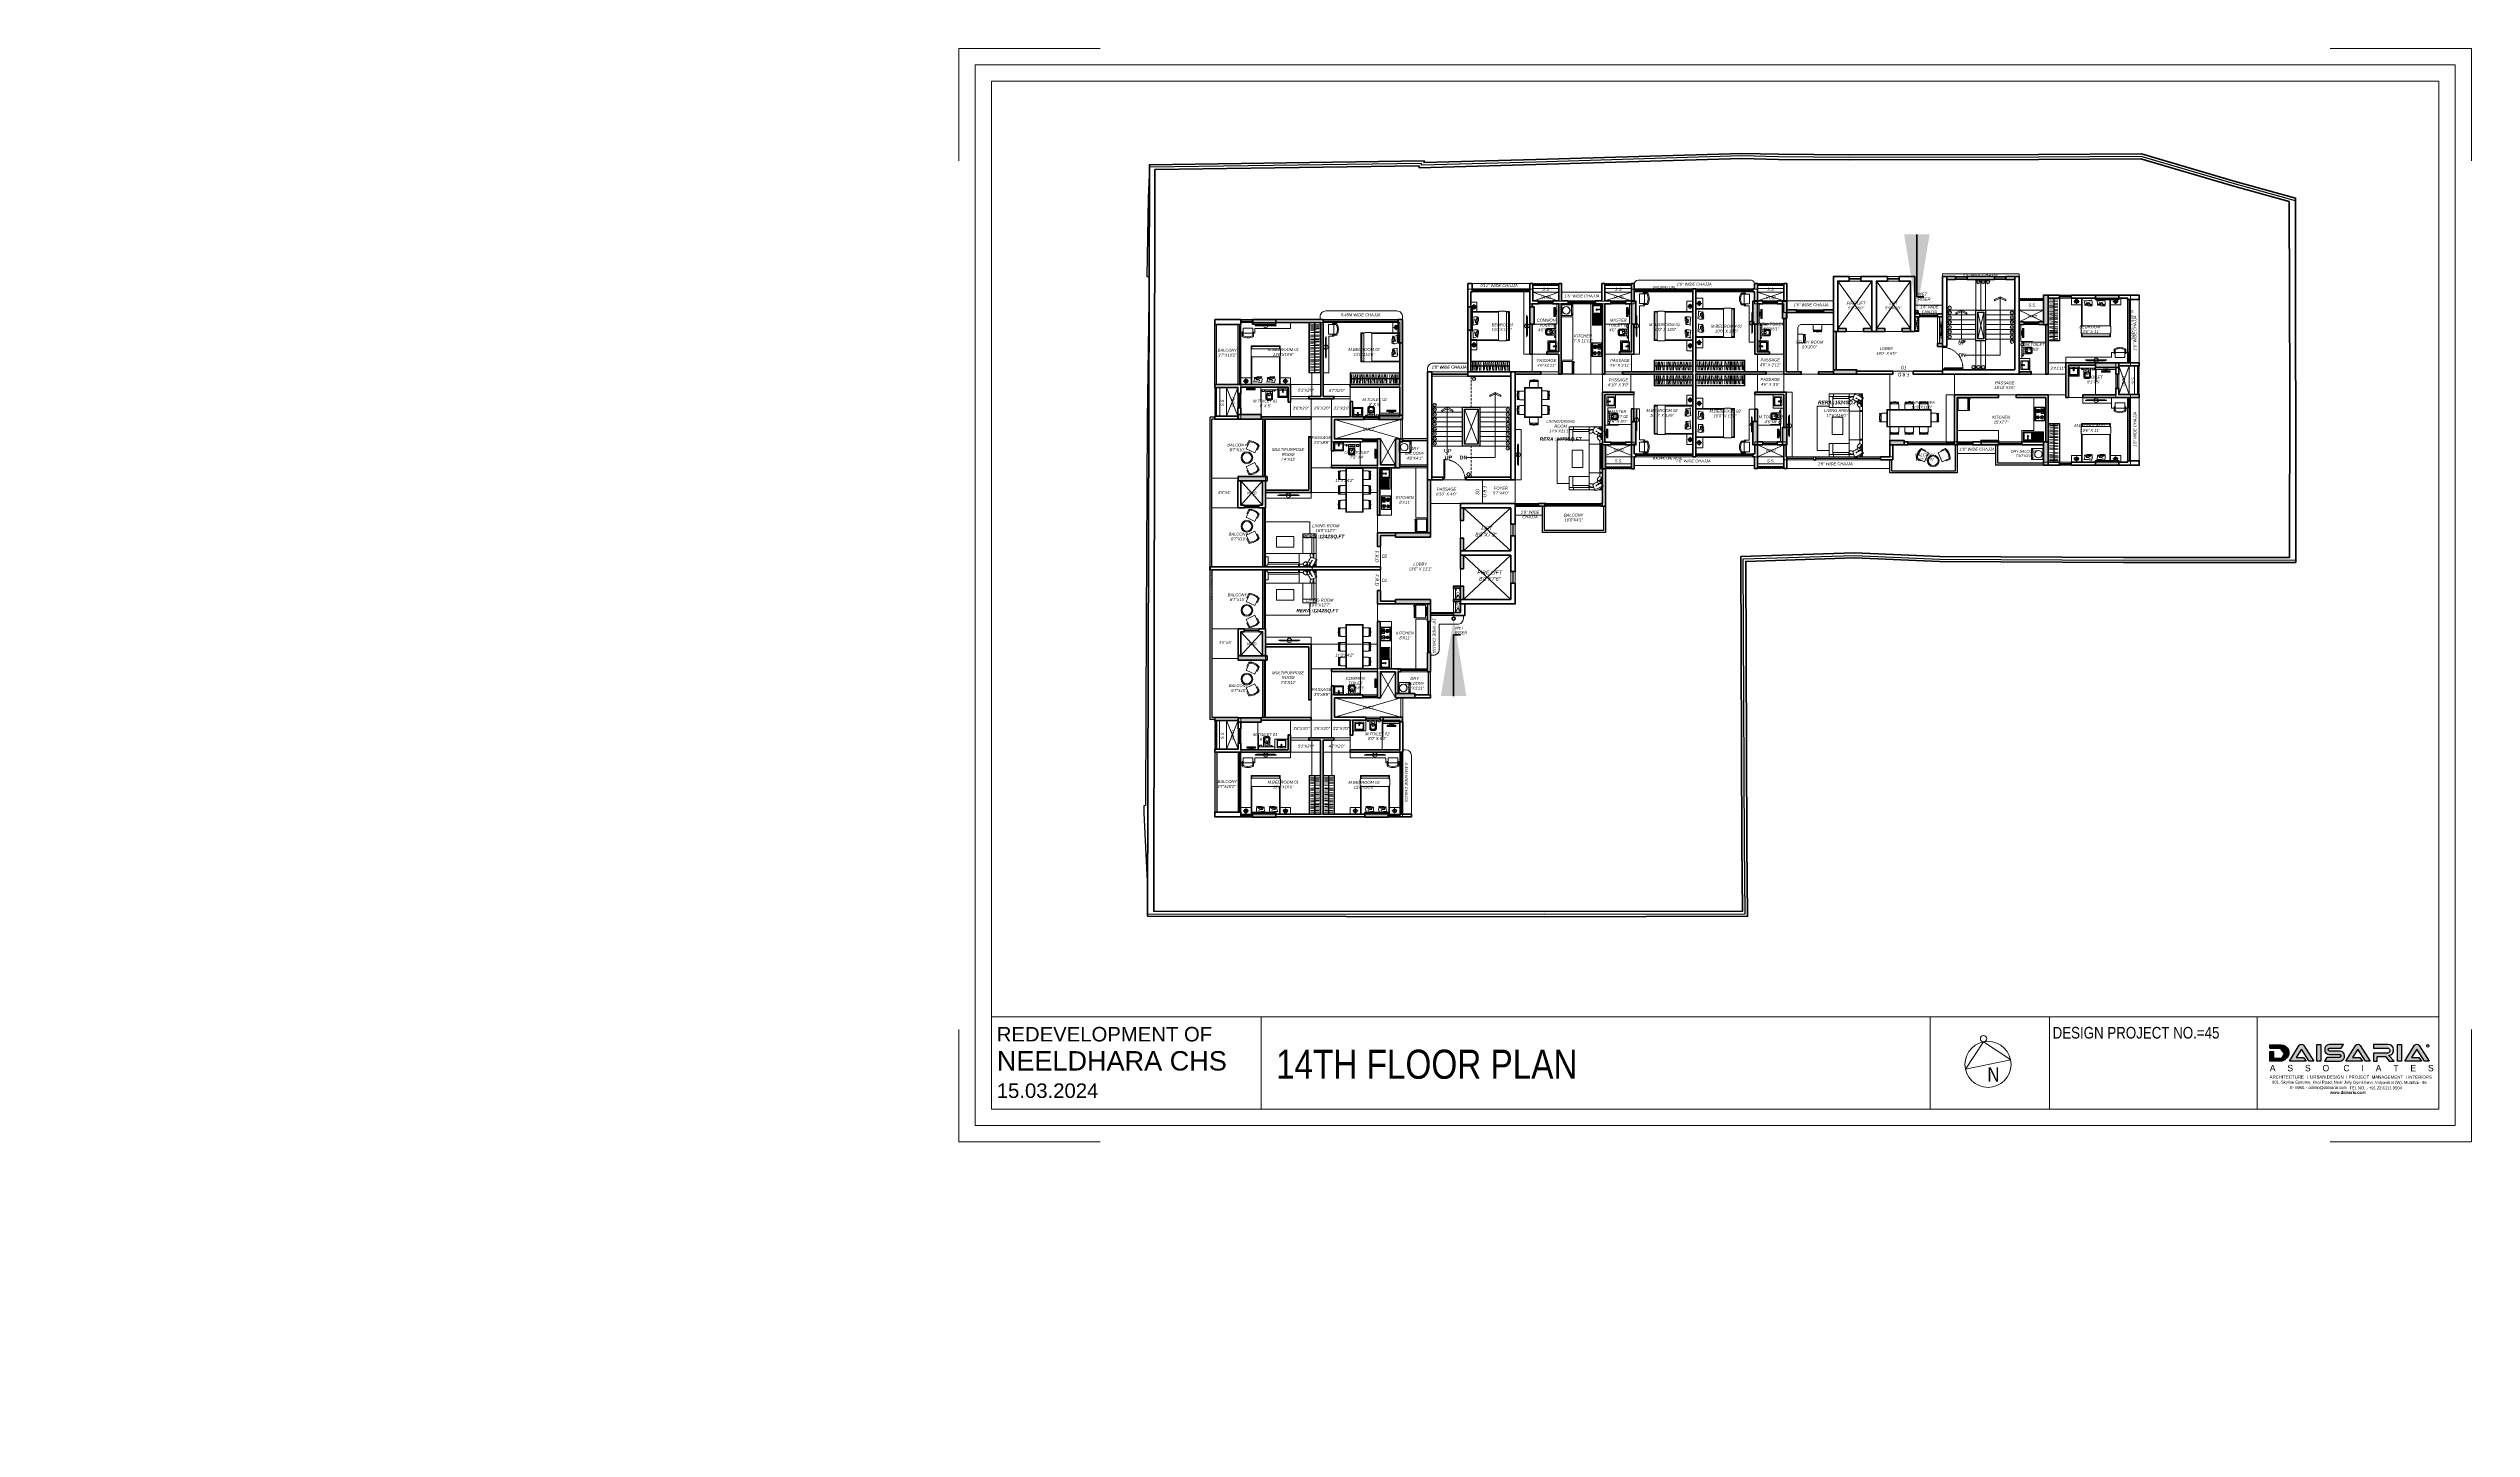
# Model space of a CAD drawing. Header units: millimetres. Extents: x 0 to 125073, y 0 to 71249.
import ezdxf
from ezdxf import colors
from ezdxf.entities.mleader import LeaderData, LeaderLine
from ezdxf.lldxf.tags import DXFTag
from ezdxf.math import Vec2, Vec3

# ---------------------------------------------------------------- set-up
doc = ezdxf.new("R2010")
doc.units = ezdxf.units.MM
for name, pattern in [('A-118_Suncity Bldg.04+07_O.H.T.Level Plan_20211230$0$DASHED2', [0.375, 0.25, -0.125]), ('DASH', [1, 0.5, -0.5]), ('DASHDOT', [1, 0.5, -0.25, 0, -0.25])]:
    doc.linetypes.add(name, pattern=pattern)
for name, color, linetype, lineweight in [('boundary', 20, 'Continuous', 25), ('DA_ALUMINIUM', 254, 'Continuous', 20), ('DA_CARPET AREA RERA', 30, 'Continuous', 9), ('DA_CHAJJA', 44, 'Continuous', 0), ('DA_COLUMN', 40, 'Continuous', 40), ('DA_COLUMN HATCH', 251, 'Continuous', 0), ('DA_DOOR', 35, 'Continuous', 0), ('DA_DOTTED LINES', 8, 'DASH', 5), ('DA_DRG BORDER', 54, 'Continuous', 18), ('DA_ELEVATION FEATURE', 5, 'Continuous', 5), ('DA_GUIDE LINE', 143, 'DASHDOT', 9), ('DA_LABL', 140, 'Continuous', 9), ('DA_LINE', 155, 'Continuous', 9), ('DA_RAILING', 243, 'Continuous', 30), ('DA_STAIRCASE', 122, 'Continuous', 9), ('DA_TEXT', 140, 'Continuous', 9), ('DA_Text 1', 200, 'Continuous', 9), ('DA_TEXT IN SQ.FT', 193, 'Continuous', 9), ('DA_WALL', 7, 'Continuous', 35), ('DA_WINDOW', 4, 'Continuous', 9)]:
    doc.layers.add(name, color=color, linetype=linetype, lineweight=lineweight)
for name, color, linetype, lineweight, true_color in [('DA_BEAM', 7, 'DASH', 15, 0xc20000), ('DA_BUILDING LINE', 7, 'Continuous', 9, 0xdb0000), ('DA_FURNITURE', 7, 'Continuous', 5, 0x666666), ('DA_FURNITURE HIDDEN', 7, 'Continuous', 5, 0x666666)]:
    doc.layers.add(name, color=color, linetype=linetype, lineweight=lineweight, true_color=true_color)
doc.layers.add('DA_Wall2', color=7, linetype='Continuous')
doc.styles.add('ARIAL', font='arial.ttf', dxfattribs={"height": 200})
doc.styles.add('FAT FONT', font='swisscbi.ttf')
doc.styles.add('RomanS', font='romans.shx')
doc.styles.get("Standard").update_dxf_attribs({"font": 'arial.ttf'})
doc.styles.add('Swis Cn Bt', font='swissc.ttf')
tags = doc.linetypes.add('( Hidden )', pattern=[0.375, 0.25, -0.125]).pattern_tags.tags
tags[6:7] = [DXFTag(74, 4), DXFTag(75, 0), DXFTag(340, '0'), DXFTag(46, 1.0), DXFTag(50, 0.0), DXFTag(44, 0.0), DXFTag(45, 0.0)]
tags[4:5] = [DXFTag(74, 4), DXFTag(75, 0), DXFTag(340, '0'), DXFTag(46, 1.0), DXFTag(50, 0.0), DXFTag(44, 0.0), DXFTag(45, 0.0)]

# ---------------------------------------------------------------- blocks, each defined once
blk = doc.blocks.new('GSHGJSDFGJ')
at = {"layer": 'DA_BUILDING LINE', "linetype": '( Hidden )', "ltscale": 500}
blk.add_lwpolyline([(-24429, 99157), (-24429, 98537), (-19334, 98537), (-19334, 99157), (-12834, 99157), (-12834, 98537), (-11314, 98537), (-11314, 98087), (-8909, 98087), (-8909, 99802), (-4699, 99802), (-4699, 97872), (-3284, 97872), (-3284, 99802), (676, 99802), (676, 97467), (1941, 97467), (1941, 98842), (6431, 98842), (6431, 95192), (5821, 95192), (5821, 93712), (6431, 93712), (6431, 90062), (-534, 90062), (-534, 91112), (-1284, 91112), (-2524, 91112), (-2524, 89662), (-5999, 89662), (-5999, 90342), (-11464, 90342), (-11464, 91112), (-12834, 91112), (-12834, 90502), (-19334, 90502), (-19334, 91112), (-20679, 91112), (-20679, 86587), (-23929, 86587), (-23929, 87937), (-25334, 87937), (-25334, 82897), (-27934, 82897), (-27934, 82307), (-29714, 82307), (-29714, 78052), (-31519, 78052), (-31519, 79397), (-32289, 79397), (-32289, 78052), (-34664, 78052), (-34664, 77052), (-31144, 77052), (-31144, 71897), (-40839, 71897), (-40839, 75397), (-39639, 75397), (-39639, 76877), (-40839, 76877), (-40839, 76927), (-41089, 76927), (-41089, 92547), (-40839, 92547), (-40839, 92597), (-39639, 92597), (-39639, 94077), (-40839, 94077), (-40839, 97577), (-31144, 97577), (-31144, 92422), (-34664, 92422), (-34664, 91422), (-32289, 91422), (-32289, 90077), (-31519, 90077), (-31519, 91422), (-29864, 91422), (-29864, 91422), (-29864, 94887), (-27779, 94887), (-27779, 99157)], close=True, dxfattribs=at)
at = {"layer": 'DA_Text 1', "attachment_point": 1}
for insert, char_height in [((-18235, 99319), 120), ((-18235, 90471), 100)]:
    blk.add_mtext_dynamic_manual_height_columns('BUILDING LINE ABOVE', width=1619.93, gutter_width=1, heights=[0], dxfattribs=dict(at, insert=insert, char_height=char_height))
at = {"layer": 'DA_Text 1', "char_height": 100, "attachment_point": 1, "rotation": 270}
for insert in [(6576, 98062), (-40944, 84522)]:
    blk.add_mtext_dynamic_manual_height_columns('BUILDING LINE ABOVE', width=1619.93, gutter_width=1, heights=[0], dxfattribs=dict(at, insert=insert))
blk = doc.blocks.new('r6u57i')
at = {"layer": 'DA_FURNITURE'}
for p, q in [((5206.75, -661.33), (5205.29, -661.33)), ((5205.29, -661.33), (5205.29, -662.83)), ((5205.31, -661.33), (5205.31, -662.83)), ((5206.72, -661.37), (5205.31, -661.37)), ((5205.29, -662.83), (5206.74, -662.83)), ((5205.31, -662.79), (5206.72, -662.79))]:
    blk.add_line(p, q, dxfattribs=at)
blk.add_lwpolyline([(5206.78, -662.84), (5207.08, -662.84, 0.414214), (5207.14, -662.78), (5207.14, -661.38, 0.414214), (5207.08, -661.32), (5206.78, -661.32, 0.414214), (5206.72, -661.38), (5206.72, -662.78, 0.414214)], format="xyb", close=True, dxfattribs=at)
for points in [[(5207.12, -662.83), (5207.29, -662.83), (5207.29, -661.33), (5207.11, -661.33)], [(5207.14, -662.79), (5207.25, -662.79), (5207.25, -661.37), (5207.14, -661.37)]]:
    blk.add_lwpolyline(points, dxfattribs=at)
for centre, radius, start, end in [((5205.77, -661.68), 0.209, 127.4996, 181.9562), ((5205.52, -661.58), 0.143, 318.0376, 27.9659), ((5205.55, -661.7), 0.143, 332.6513, 42.5796), ((5205.68, -661.7), 0.121, 158.8001, 226.6357), ((5205.77, -662.35), 0.209, 127.4996, 181.9562), ((5205.68, -662.37), 0.121, 158.8001, 226.6357), ((5205.41, -661.66), 0.226, 325.17, 1.8099), ((5205.41, -662.33), 0.226, 325.17, 1.8099), ((5205.74, -661.78), 0.121, 173.4138, 241.2494), ((5205.52, -662.25), 0.143, 318.0376, 27.9659), ((5205.74, -662.45), 0.121, 173.4138, 241.2494), ((5205.55, -662.37), 0.143, 332.6513, 42.5796), ((5205.47, -661.81), 0.226, 339.7837, 16.4236), ((5205.47, -662.48), 0.226, 339.7837, 16.4236)]:
    blk.add_arc(centre, radius, start, end, dxfattribs=at)
for points in [[(5205.42, -661.46), (5205.42, -661.69), (5205.39, -661.86)], [(5205.53, -661.57), (5205.53, -661.66), (5205.48, -661.78)], [(5205.39, -661.86), (5205.57, -661.89), (5205.63, -661.88)], [(5205.42, -662.13), (5205.42, -662.36), (5205.39, -662.53)], [(5205.39, -662.53), (5205.57, -662.56), (5205.63, -662.55)], [(5205.42, -662.13), (5205.54, -662.16), (5205.65, -662.16)], [(5205.53, -662.24), (5205.53, -662.33), (5205.48, -662.45)]]:
    blk.add_spline(points, degree=3, dxfattribs=at)
for points, knots in [([(5205.42, -661.46), (5205.44, -661.47), (5205.47, -661.48), (5205.49, -661.49), (5205.49, -661.49), (5205.49, -661.49), (5205.49, -661.49), (5205.54, -661.5), (5205.58, -661.51), (5205.63, -661.53)], [0, 0, 0, 0, 3.967367, 3.967367, 3.967367, 3.968693, 3.968693, 3.968693, 11.226423, 11.226423, 11.226423, 11.226423]), ([(5205.64, -661.59), (5205.63, -661.59), (5205.62, -661.6), (5205.62, -661.62), (5205.61, -661.62)], [0, 0, 0, 0, 41.531136, 77.340273, 77.340273, 77.340273, 77.340273]), ([(5205.64, -662.26), (5205.63, -662.26), (5205.62, -662.27), (5205.62, -662.29), (5205.61, -662.29)], [0, 0, 0, 0, 41.531136, 77.340273, 77.340273, 77.340273, 77.340273]), ([(5205.65, -661.78), (5205.65, -661.79), (5205.65, -661.8), (5205.66, -661.81), (5205.66, -661.82)], [0, 0, 0, 0, 31.960762, 66.266463, 66.266463, 66.266463, 66.266463]), ([(5205.65, -662.45), (5205.65, -662.46), (5205.65, -662.47), (5205.66, -662.48), (5205.66, -662.49)], [0, 0, 0, 0, 31.960762, 66.266463, 66.266463, 66.266463, 66.266463])]:
    blk.add_open_spline(points, degree=3, knots=knots, dxfattribs=at)
for points in [[(5205.64, -661.49), (5205.64, -661.49), (5205.64, -661.49), (5205.65, -661.49)], [(5205.65, -661.49), (5205.64, -661.5), (5205.64, -661.51), (5205.64, -661.52)], [(5205.61, -661.79), (5205.62, -661.82), (5205.62, -661.85), (5205.63, -661.88)], [(5205.61, -662.46), (5205.62, -662.49), (5205.62, -662.52), (5205.63, -662.55)], [(5205.65, -662.16), (5205.64, -662.17), (5205.64, -662.18), (5205.64, -662.19)]]:
    blk.add_open_spline(points, degree=3, dxfattribs=at)
blk = doc.blocks.new('WASHING MACHINE1')
at = {"linetype": 'Continuous'}
for p, q in [((10326.36, 5531.13), (10326.92, 5531.13)), ((10326.36, 5530.56), (10326.36, 5531.13)), ((10326.36, 5531.06), (10326.92, 5531.06)), ((10326.41, 5531.11), (10326.42, 5531.11)), ((10326.41, 5531.07), (10326.41, 5531.11)), ((10326.42, 5531.07), (10326.41, 5531.07)), ((10326.42, 5531.11), (10326.42, 5531.07)), ((10326.44, 5531.11), (10326.45, 5531.11)), ((10326.44, 5531.07), (10326.44, 5531.11)), ((10326.45, 5531.07), (10326.44, 5531.07)), ((10326.45, 5531.11), (10326.45, 5531.07)), ((10326.47, 5531.07), (10326.47, 5531.11)), ((10326.47, 5531.11), (10326.48, 5531.11)), ((10326.48, 5531.07), (10326.47, 5531.07)), ((10326.48, 5531.11), (10326.48, 5531.07)), ((10326.81, 5531.11), (10326.88, 5531.11)), ((10326.81, 5531.08), (10326.81, 5531.11)), ((10326.88, 5531.08), (10326.81, 5531.08)), ((10326.88, 5531.11), (10326.88, 5531.08)), ((10326.92, 5531.13), (10326.92, 5530.56)), ((10326.92, 5530.56), (10326.36, 5530.56)), ((10326.39, 5530.54), (10326.87, 5530.54)), ((10326.39, 5530.52), (10326.39, 5530.54)), ((10326.87, 5530.52), (10326.39, 5530.52)), ((10326.87, 5530.54), (10326.87, 5530.52))]:
    blk.add_line(p, q, dxfattribs=at)
blk = doc.blocks.new('eww')
at = {"layer": 'DA_FURNITURE'}
for radius in [0.201, 0.192]:
    blk.add_circle((-2207.12, 1541.46), radius, dxfattribs=at)
at = {"layer": 'DA_FURNITURE', "xscale": -1, "rotation": 270}
blk.add_blockref('WASHING MACHINE1', (-7737.9, -8785.17), dxfattribs=at)
blk = doc.blocks.new('GGT')
at = {"layer": 'DA_FURNITURE', "ltscale": 8}
for p, q in [((4090.01, 973.37), (4088.01, 973.37)), ((4088.01, 973.37), (4088.01, 972.77)), ((4088.03, 972.79), (4088.03, 973.35)), ((4088.03, 973.35), (4089.99, 973.35)), ((4088.05, 973.08), (4088.03, 973.08)), ((4088.03, 973.08), (4088.03, 973.05)), ((4089.97, 973.08), (4088.05, 973.08)), ((4088.05, 973.05), (4088.05, 973.08)), ((4088.11, 972.85), (4088.11, 973.29)), ((4088.2, 972.85), (4088.2, 973.29)), ((4088.3, 972.85), (4088.26, 973.29)), ((4088.34, 972.85), (4088.38, 973.29)), ((4088.43, 972.85), (4088.42, 973.29)), ((4088.51, 972.85), (4088.5, 973.29)), ((4088.6, 972.85), (4088.56, 973.29)), ((4088.65, 972.85), (4088.69, 973.29)), ((4088.73, 972.85), (4088.73, 973.29)), ((4088.83, 972.85), (4088.82, 973.29)), ((4088.92, 972.85), (4088.88, 973.29)), ((4088.97, 972.85), (4089.01, 973.29)), ((4089.05, 972.85), (4089.04, 973.29)), ((4089.14, 972.85), (4089.13, 973.29)), ((4089.23, 972.85), (4089.19, 973.29)), ((4089.28, 972.85), (4089.31, 973.29)), ((4089.36, 972.85), (4089.35, 973.29)), ((4089.5, 972.85), (4089.49, 973.29)), ((4089.6, 972.85), (4089.55, 973.29)), ((4089.64, 972.85), (4089.68, 973.29)), ((4089.73, 972.85), (4089.72, 973.29)), ((4089.79, 972.85), (4089.78, 973.29)), ((4089.86, 972.85), (4089.85, 973.29)), ((4089.92, 972.85), (4089.91, 973.29)), ((4089.99, 973.08), (4089.97, 973.08)), ((4089.97, 973.08), (4089.97, 973.05)), ((4089.99, 973.35), (4089.99, 972.79)), ((4089.99, 973.05), (4089.99, 973.08)), ((4090.01, 972.77), (4090.01, 973.37)), ((4088.01, 972.77), (4090.01, 972.77)), ((4088.03, 973.05), (4088.05, 973.05)), ((4089.99, 972.79), (4088.03, 972.79)), ((4089.97, 973.06), (4088.05, 973.06)), ((4089.97, 973.05), (4089.99, 973.05))]:
    blk.add_line(p, q, dxfattribs=at)
blk = doc.blocks.new('DYUWGDYUW')
at = {"layer": 'DA_FURNITURE', "ltscale": 8}
for p, q in [((6054.64, 1914.45), (6054.64, 1913.9)), ((6056.64, 1914.45), (6054.64, 1914.45)), ((6054.64, 1913.9), (6056.64, 1913.9)), ((6054.66, 1913.92), (6054.66, 1914.45)), ((6054.66, 1914.43), (6056.62, 1914.43)), ((6054.66, 1914.21), (6054.66, 1914.18)), ((6054.68, 1914.21), (6054.66, 1914.21)), ((6054.66, 1914.18), (6054.68, 1914.18)), ((6056.62, 1913.91), (6054.66, 1913.92)), ((6054.68, 1914.21), (6056.6, 1914.21)), ((6054.68, 1914.18), (6054.68, 1914.21)), ((6054.68, 1914.19), (6056.6, 1914.19)), ((6054.72, 1914.41), (6054.73, 1913.97)), ((6054.79, 1914.41), (6054.8, 1913.97)), ((6054.86, 1914.41), (6054.86, 1913.97)), ((6054.92, 1914.41), (6054.93, 1913.97)), ((6055.01, 1914.41), (6054.97, 1913.97)), ((6055.05, 1914.41), (6055.09, 1913.97)), ((6055.15, 1914.41), (6055.15, 1913.97)), ((6055.29, 1914.41), (6055.3, 1913.97)), ((6055.37, 1914.41), (6055.33, 1913.97)), ((6055.42, 1914.41), (6055.46, 1913.97)), ((6055.51, 1914.41), (6055.52, 1913.97)), ((6055.59, 1914.41), (6055.6, 1913.97)), ((6055.68, 1914.41), (6055.64, 1913.97)), ((6055.72, 1914.41), (6055.77, 1913.97)), ((6055.82, 1914.41), (6055.83, 1913.97)), ((6055.91, 1914.41), (6055.92, 1913.97)), ((6056, 1914.41), (6055.96, 1913.97)), ((6056.04, 1914.41), (6056.09, 1913.97)), ((6056.14, 1914.41), (6056.15, 1913.97)), ((6056.22, 1914.41), (6056.23, 1913.97)), ((6056.3, 1914.41), (6056.27, 1913.97)), ((6056.35, 1914.41), (6056.39, 1913.97)), ((6056.44, 1914.41), (6056.45, 1913.97)), ((6056.53, 1914.41), (6056.54, 1913.97)), ((6056.6, 1914.21), (6056.6, 1914.18)), ((6056.62, 1914.21), (6056.6, 1914.21)), ((6056.6, 1914.18), (6056.62, 1914.18)), ((6056.62, 1914.45), (6056.62, 1913.91)), ((6056.62, 1914.18), (6056.62, 1914.21)), ((6056.64, 1913.9), (6056.64, 1914.45))]:
    blk.add_line(p, q, dxfattribs=at)
blk = doc.blocks.new('t5r7ui68')
at = {"layer": 'DA_FURNITURE'}
for p, q in [((3503.23, 922.1), (3502.19, 922.1)), ((3502.19, 922.1), (3502.19, 921.64)), ((3502.2, 922.06), (3502.2, 921.69)), ((3502.62, 922.09), (3502.23, 922.09)), ((3502.23, 921.73), (3502.23, 922.01)), ((3502.27, 922.06), (3502.58, 922.06)), ((3502.62, 922.01), (3502.62, 921.73)), ((3502.65, 921.69), (3502.65, 922.06)), ((3503.23, 921.64), (3503.23, 922.1)), ((3502.19, 921.64), (3503.23, 921.64)), ((3502.23, 921.66), (3502.62, 921.66)), ((3502.58, 921.69), (3502.27, 921.69))]:
    blk.add_line(p, q, dxfattribs=at)
at = {"layer": 'DA_FURNITURE', "ltscale": 2}
for points in [[(3502.41, 921.97), (3502.41, 922.1), (3502.44, 922.1), (3502.44, 921.97)], [(3502.44, 921.95), (3502.44, 921.97), (3502.41, 921.97), (3502.41, 921.95)]]:
    blk.add_lwpolyline(points, close=True, dxfattribs=at)
at = {"layer": 'DA_FURNITURE'}
for points in [[(3503.21, 922.02), (3503.21, 922.06), (3502.68, 922.06), (3502.68, 922.02)], [(3503.21, 921.94), (3503.21, 921.98), (3502.68, 921.98), (3502.68, 921.94)], [(3503.21, 921.86), (3503.21, 921.9), (3502.68, 921.9), (3502.68, 921.86)], [(3503.21, 921.78), (3503.21, 921.82), (3502.68, 921.82), (3502.68, 921.78)], [(3503.21, 921.7), (3503.21, 921.74), (3502.68, 921.74), (3502.68, 921.7)]]:
    blk.add_lwpolyline(points, close=True, dxfattribs=at)
for radius in [0.0405, 0.0315]:
    blk.add_circle((3502.43, 921.87), radius, dxfattribs=at)
for centre, radius, start, end in [((3502.23, 922.06), 0.03, 90, 180), ((3502.27, 922.01), 0.045, 90, 180), ((3502.58, 922.01), 0.045, 0, 90), ((3502.62, 922.06), 0.03, 0, 90), ((3502.23, 921.69), 0.03, 180, 270), ((3502.27, 921.73), 0.045, 180, 270), ((3502.58, 921.73), 0.045, 270, 0), ((3502.62, 921.69), 0.03, 270, 0)]:
    blk.add_arc(centre, radius, start, end, dxfattribs=at)
blk = doc.blocks.new('nftujfuk')
at = {"layer": 'DA_FURNITURE', "ltscale": 5, "elevation": 0}
for points in [[(3568.38, 921.45), (3568.37, 921.45), (3568.37, 920.08), (3568.38, 920.08)], [(3568.38, 921.45), (3568.39, 921.45), (3568.39, 920.08), (3568.38, 920.08)], [(3568.42, 921.36), (3568.42, 920.17), (3568.39, 920.08), (3568.39, 921.45)]]:
    blk.add_lwpolyline(points, close=True, dxfattribs=at)
at = {"layer": 'DA_FURNITURE'}
for start, end in [(95.9312, 264.0688), (286.0862, 73.9138)]:
    blk.add_arc((3568.39, 920.76), 0.142, start, end, dxfattribs=at)
blk = doc.blocks.new('A$C3A1814D5')
at = {"layer": 'DA_FURNITURE'}
for p, q in [((12.8, 12.8), (1.1, 1.2)), ((12.4, 1.5), (1.5, 12.5))]:
    blk.add_line(p, q, dxfattribs=at)
at = {"layer": 'DA_FURNITURE', "extrusion": (0, 0, -1)}
for major_axis in [(4.37, 4.37), (1.37, 1.36)]:
    blk.add_ellipse((7, 7), major_axis=major_axis, ratio=0.943982, dxfattribs=at)
for major_axis in [(-4.1, -4.09), (-1.91, -1.91)]:
    blk.add_ellipse((7, 7), major_axis=major_axis, ratio=0.943982, start_param=3.141593, end_param=9.424778, dxfattribs=at)
blk = doc.blocks.new('W5T25')
at = {"layer": 'DA_FURNITURE'}
for p, q in [((8400.7, 625.4, 6161.25), (8400.7, 625.53, 6161.25)), ((8400.7, 625.53, 6161.25), (8401.73, 625.53, 6161.25)), ((8400.7, 625.4, 6161.25), (8401.73, 625.4, 6161.25)), ((8400.89, 624.84, 6161.25), (8400.89, 625.4, 6161.25)), ((8401.72, 625.4, 6161.25), (8400.89, 625.4, 6161.25)), ((8400.89, 624.91, 6161.25), (8400.89, 625.4, 6161.25)), ((8400.9, 625.4, 6161.25), (8400.9, 625.3, 6161.25)), ((8400.92, 625.4, 6161.25), (8400.92, 625.53, 6161.25)), ((8401.72, 625.4, 6161.25), (8401.72, 625.3, 6161.25)), ((8401.72, 625.4, 6161.25), (8401.81, 625.4, 6161.25)), ((8402.29, 625.4, 6161.25), (8402.29, 625.4, 6161.25)), ((8401.72, 625.3, 6161.25), (8400.9, 625.3, 6161.25)), ((8401.73, 624.64, 6161.25), (8402.29, 624.64, 6161.25)), ((8402.28, 624.86, 6161.25), (8402.28, 622.95, 6161.25)), ((8402.28, 624.67, 6161.25), (8402.42, 624.67, 6161.25)), ((8402.28, 624.62, 6161.25), (8402.42, 624.62, 6161.25)), ((8402.4, 625.08, 6161.25), (8402.34, 625.03, 6161.25)), ((8402.42, 624.9, 6161.25), (8402.42, 625.26, 6161.25)), ((8400.89, 622.97, 6161.25), (8400.89, 622.41, 6161.25)), ((8400.89, 622.9, 6161.25), (8400.89, 622.41, 6161.25)), ((8401.73, 623.17, 6161.25), (8402.28, 623.17, 6161.25)), ((8402.37, 622.92, 6161.25), (8402.25, 622.97, 6161.25)), ((8402.28, 623.2, 6161.25), (8402.42, 623.2, 6161.25)), ((8402.28, 623.14, 6161.25), (8402.42, 623.14, 6161.25)), ((8402.37, 622.92, 6161.25), (8402.39, 622.91, 6161.25)), ((8400.7, 622.41, 6161.25), (8400.7, 622.28, 6161.25)), ((8400.7, 622.41, 6161.25), (8401.73, 622.41, 6161.25)), ((8400.9, 622.41, 6161.25), (8400.9, 622.51, 6161.25)), ((8400.92, 622.41, 6161.25), (8400.92, 622.28, 6161.25)), ((8401.72, 622.41, 6161.25), (8401.81, 622.41, 6161.25)), ((8402.4, 622.73, 6161.25), (8402.34, 622.78, 6161.25)), ((8402.34, 622.36, 6161.25), (8402.42, 622.28, 6161.25))]:
    blk.add_line(p, q, dxfattribs=at)
at = {"layer": 'DA_FURNITURE', "elevation": 6161.25}
for points in [[(8401.73, 624.84), (8400.7, 624.84), (8400.7, 625.4)], [(8402.02, 625.53), (8401.73, 625.53), (8401.73, 624.84)], [(8402.17, 625.53), (8402.42, 625.53), (8402.42, 625.38)], [(8402.34, 625.45), (8402.42, 625.53), (8402.34, 625.45)], [(8400.7, 624.9), (8400.7, 624.9), (8400.08, 624.9), (8400.08, 622.61), (8400.7, 622.61)], [(8401.73, 624.9), (8401.73, 622.28), (8402.02, 622.28)], [(8402.42, 622.55), (8402.42, 624.9), (8402.37, 624.9)], [(8401.73, 622.97), (8400.7, 622.97), (8400.7, 622.41)], [(8400.7, 622.28), (8401.73, 622.28), (8401.73, 622.97)], [(8400.89, 622.41), (8401.72, 622.41), (8401.72, 622.51), (8400.9, 622.51)], [(8402.17, 622.28), (8402.42, 622.28), (8402.42, 622.43)]]:
    blk.add_lwpolyline(points, dxfattribs=at)
for points in [[(8401.96, 625.38), (8401.96, 625.4, 0.30437), (8401.96, 625.4, 0.21108), (8401.72, 625.36, 0.289624), (8401.72, 625.35), (8401.72, 625.34, 0.50911), (8401.72, 625.33, -0.141603), (8401.96, 625.38)], [(8402.01, 625.52), (8401.92, 625.27, 0.30421), (8401.92, 625.27)], [(8402.34, 625.18), (8402.44, 625.28, 0.195374), (8402.45, 625.29), (8402.46, 625.32, 0.30437), (8402.46, 625.33, 0.21108), (8402.05, 625.56, 0.289624), (8402.03, 625.55), (8402.01, 625.52, 0.50911), (8402.02, 625.51)], [(8401.72, 625.33), (8401.76, 625.21, 0.30421), (8401.77, 625.21)], [(8401.77, 625.21, 0.129404), (8401.94, 625.24, 0.257717), (8401.94, 625.24)], [(8402.21, 625.21), (8402.15, 625.1, 0.30421), (8402.15, 625.1)], [(8402.25, 625.09), (8402.15, 625, 0.30421), (8402.15, 625, 0.129404), (8402.24, 624.85, 0.257717), (8402.25, 624.85), (8402.37, 624.89)], [(8402.25, 622.73), (8402.15, 622.81, -0.30421), (8402.15, 622.81, -0.129404), (8402.24, 622.96)], [(8402.37, 622.92, -0.137928), (8402.25, 622.73, 0.50911), (8402.25, 622.73), (8402.27, 622.72, 0.289624), (8402.28, 622.72, 0.199362), (8402.4, 622.9)], [(8401.72, 622.48), (8401.76, 622.6, -0.30421), (8401.77, 622.6)], [(8401.96, 622.43), (8401.96, 622.41, -0.30437), (8401.96, 622.41, -0.21108), (8401.72, 622.45, -0.289624), (8401.72, 622.46), (8401.72, 622.48, -0.50911), (8401.72, 622.48, 0.141603), (8401.96, 622.43)], [(8401.94, 622.57, 0.257717), (8401.94, 622.57, 0.129404), (8401.77, 622.6)], [(8402.01, 622.3), (8401.92, 622.54, -0.30421), (8401.92, 622.54)], [(8402.02, 622.3, 0.50911), (8402.01, 622.29), (8402.03, 622.26, 0.289624), (8402.05, 622.25, 0.21108), (8402.46, 622.48, 0.30437), (8402.46, 622.5), (8402.45, 622.52, 0.195374), (8402.44, 622.53), (8402.34, 622.63)], [(8402.21, 622.6), (8402.15, 622.71, -0.30421), (8402.15, 622.72)]]:
    blk.add_lwpolyline(points, format="xyb", dxfattribs=at)
blk.add_lwpolyline([(8400.86, 624.34), (8401.41, 624.34), (8401.41, 623.44), (8400.86, 623.44)], close=True, dxfattribs=at)
for points in [[(8402.21, 625.21, 0.50911), (8402.21, 625.21, -0.137928), (8402.4, 625.08), (8402.41, 625.09, 0.374575), (8402.42, 625.1, 0.199362), (8402.23, 625.23, 0.289624), (8402.23, 625.23)], [(8402.25, 625.09, 0.50911), (8402.25, 625.08, -0.137928), (8402.37, 624.89), (8402.39, 624.9, 0.374575), (8402.4, 624.91, 0.199362), (8402.28, 625.1, 0.289624), (8402.27, 625.1)], [(8402.21, 622.6, -0.50911), (8402.21, 622.6, 0.137928), (8402.4, 622.73), (8402.41, 622.72, -0.374575), (8402.42, 622.71, -0.199362), (8402.23, 622.58, -0.289624), (8402.23, 622.58)]]:
    blk.add_lwpolyline(points, format="xyb", close=True, dxfattribs=at)
at = {"layer": 'DA_FURNITURE'}
for centre, radius, start, end in [((8401.83, 624.67, 6161.25), 0.867, 45.2113, 77.45), ((8402.41, 625.78, 6161.25), 0.704, 226.2769, 249.4924), ((8402.25, 625.47, 6161.25), 0.223, 217.5398, 267.2522), ((8402.43, 625.31, 6161.25), 0.352, 218.5214, 230.1035), ((8402.24, 622.96, 6161.25), 0.0033, 76.0164, 133.823), ((8402.39, 622.91, 6161.25), 0.0066, 349.6421, 71.7808), ((8402.41, 622.04, 6161.25), 0.704, 110.5076, 133.7231), ((8401.83, 623.14, 6161.25), 0.867, 282.55, 314.7887), ((8402.25, 622.34, 6161.25), 0.223, 92.7478, 142.4602), ((8402.43, 622.5, 6161.25), 0.352, 129.8965, 141.4786)]:
    blk.add_arc(centre, radius, start, end, dxfattribs=at)
blk = doc.blocks.new('hh')
at = {"layer": 'DA_WALL', "color": 11}
blk.add_blockref('W5T25', (-6885.64, -672.75, -6161.25), dxfattribs=at)
blk = doc.blocks.new('A$C0DCE325F')
at = {"layer": 'DA_FURNITURE'}
for p, q in [((0, 0.05), (0.7, 0.05)), ((0, 0), (0.7, 0)), ((0.08, 0.34), (0.08, 0.45)), ((0.17, 0.47), (0.1, 0.47)), ((0.17, 0.32), (0.1, 0.32)), ((0.15, 0.22), (0.12, 0.24)), ((0.15, 0.14), (0.12, 0.12)), ((0.18, 0.4), (0.14, 0.44)), ((0.18, 0.39), (0.14, 0.35)), ((0.16, 0.23), (0.14, 0.26)), ((0.16, 0.13), (0.14, 0.1)), ((0.19, 0.41), (0.15, 0.45)), ((0.19, 0.38), (0.15, 0.34)), ((0.18, 0.19), (0.15, 0.21)), ((0.18, 0.17), (0.15, 0.15)), ((0.18, 0.2), (0.16, 0.23)), ((0.18, 0.16), (0.16, 0.13)), ((0.21, 0.41), (0.24, 0.45)), ((0.21, 0.4), (0.25, 0.44)), ((0.21, 0.39), (0.25, 0.35)), ((0.21, 0.38), (0.24, 0.34)), ((0.21, 0.2), (0.23, 0.23)), ((0.21, 0.19), (0.24, 0.21)), ((0.21, 0.17), (0.24, 0.15)), ((0.21, 0.16), (0.23, 0.13)), ((0.3, 0.47), (0.22, 0.47)), ((0.3, 0.32), (0.22, 0.32)), ((0.23, 0.23), (0.25, 0.26)), ((0.23, 0.13), (0.25, 0.1)), ((0.23, 0.04), (0.23, 0.01)), ((0.23, 0.04), (0.23, 0.01)), ((0.25, 0.22), (0.27, 0.24)), ((0.25, 0.14), (0.27, 0.12)), ((0.31, 0.04), (0.31, 0.01)), ((0.31, 0.04), (0.31, 0.01)), ((0.32, 0.34), (0.32, 0.45)), ((0.39, 0.04), (0.39, 0.01)), ((0.39, 0.04), (0.39, 0.01)), ((0.51, 0.39), (0.45, 0.43)), ((0.51, 0.36), (0.45, 0.32)), ((0.52, 0.39), (0.47, 0.45)), ((0.52, 0.36), (0.47, 0.3)), ((0.52, 0.17), (0.47, 0.21)), ((0.52, 0.16), (0.47, 0.12)), ((0.47, 0.04), (0.47, 0.01)), ((0.47, 0.04), (0.47, 0.01)), ((0.52, 0.18), (0.49, 0.22)), ((0.52, 0.15), (0.49, 0.11)), ((0.54, 0.39), (0.58, 0.45)), ((0.54, 0.39), (0.6, 0.43)), ((0.54, 0.36), (0.58, 0.3)), ((0.54, 0.36), (0.6, 0.32)), ((0.54, 0.18), (0.57, 0.22)), ((0.54, 0.17), (0.59, 0.21)), ((0.54, 0.16), (0.59, 0.12)), ((0.54, 0.15), (0.57, 0.11))]:
    blk.add_line(p, q, dxfattribs=at)
blk.add_lwpolyline([(0, 0), (0.7, 0), (0.7, 0.51), (0, 0.51)], close=True, dxfattribs=at)
blk.add_lwpolyline([(0.69, 0.05), (0.69, 0.5), (0.01, 0.5), (0.01, 0.05)], dxfattribs=at)
for centre, radius in [((0.12, 0.03), 0.004), ((0.15, 0.03), 0.004), ((0.2, 0.04), 0.004), ((0.2, 0.01), 0.004), ((0.23, 0.02), 0.015), ((0.28, 0.04), 0.004), ((0.28, 0.01), 0.004), ((0.31, 0.03), 0.015), ((0.39, 0.03), 0.015), ((0.42, 0.04), 0.004), ((0.42, 0.01), 0.004), ((0.47, 0.02), 0.015), ((0.5, 0.04), 0.004), ((0.5, 0.01), 0.004), ((0.63, 0.03), 0.004)]:
    blk.add_circle(centre, radius, dxfattribs=at)
for centre, radius, start, end in [((0.1, 0.45), 0.02, 90, 180), ((0.1, 0.34), 0.02, 180, 270), ((0.2, 0.18), 0.0997, 145.9248, 214.0752), ((0.12, 0.23), 0.00315, 54.0561, 145.9248), ((0.12, 0.13), 0.00315, 214.0752, 305.9439), ((0.2, 0.4), 0.078, 105.9424, 254.0576), ((0.2, 0.4), 0.075, 145.9248, 214.0752), ((0.14, 0.44), 0.00237, 54.0561, 145.9248), ((0.14, 0.35), 0.00237, 214.0752, 305.9439), ((0.2, 0.18), 0.0997, 55.9248, 124.0752), ((0.14, 0.26), 0.00315, 124.0752, 215.9439), ((0.2, 0.18), 0.0607, 144.0561, 215.9439), ((0.2, 0.18), 0.0567, 144.0561, 215.9439), ((0.2, 0.18), 0.0997, 235.9248, 304.0752), ((0.14, 0.1), 0.00315, 144.0561, 235.9248), ((0.2, 0.4), 0.075, 55.9248, 124.0752), ((0.16, 0.46), 0.00237, 124.0752, 215.9439), ((0.16, 0.33), 0.00237, 144.0561, 235.9248), ((0.2, 0.4), 0.075, 235.9248, 304.0752), ((0.2, 0.18), 0.0607, 54.0561, 125.9439), ((0.2, 0.18), 0.0567, 54.0561, 125.9439), ((0.2, 0.18), 0.0567, 234.0561, 305.9439), ((0.2, 0.18), 0.0607, 234.0561, 305.9439), ((0.2, 0.4), 0.0158, 144.0561, 215.9439), ((0.2, 0.18), 0.021, 54.0561, 125.9439), ((0.2, 0.18), 0.021, 144.0561, 215.9439), ((0.2, 0.18), 0.021, 234.0561, 305.9439), ((0.2, 0.4), 0.0158, 54.0561, 125.9439), ((0.2, 0.4), 0.0158, 234.0561, 305.9439), ((0.2, 0.4), 0.0158, 324.0561, 35.9439), ((0.2, 0.18), 0.021, 324.0561, 35.9439), ((0.2, 0.4), 0.078, 285.9424, 74.0576), ((0.24, 0.46), 0.00237, 324.0561, 55.9248), ((0.24, 0.33), 0.00237, 304.0752, 35.9439), ((0.2, 0.18), 0.0567, 324.0561, 35.9439), ((0.26, 0.44), 0.00237, 34.0752, 125.9439), ((0.26, 0.35), 0.00237, 234.0561, 325.9248), ((0.25, 0.26), 0.00315, 324.0561, 55.9248), ((0.2, 0.18), 0.0607, 324.0561, 35.9439), ((0.25, 0.1), 0.00315, 304.0752, 35.9439), ((0.2, 0.4), 0.075, 325.9248, 34.0752), ((0.28, 0.23), 0.00315, 34.0752, 125.9439), ((0.28, 0.13), 0.00315, 234.0561, 325.9248), ((0.2, 0.18), 0.0997, 325.9248, 34.0752), ((0.3, 0.45), 0.02, 0, 90), ((0.3, 0.34), 0.02, 270, 0), ((0.53, 0.38), 0.095, 145.9248, 214.0752), ((0.45, 0.43), 0.003, 54.0561, 145.9248), ((0.45, 0.32), 0.003, 214.0752, 305.9439), ((0.53, 0.17), 0.075, 145.9248, 214.0752), ((0.48, 0.45), 0.003, 124.0752, 215.9439), ((0.48, 0.3), 0.003, 144.0561, 235.9248), ((0.47, 0.21), 0.00237, 54.0561, 145.9248), ((0.47, 0.12), 0.00237, 214.0752, 305.9439), ((0.53, 0.38), 0.095, 55.9248, 124.0752), ((0.53, 0.38), 0.095, 235.9248, 304.0752), ((0.53, 0.17), 0.075, 55.9248, 124.0752), ((0.49, 0.23), 0.00237, 124.0752, 215.9439), ((0.49, 0.1), 0.00237, 144.0561, 235.9248), ((0.53, 0.17), 0.075, 235.9248, 304.0752), ((0.53, 0.38), 0.02, 144.0561, 215.9439), ((0.53, 0.17), 0.0158, 144.0561, 215.9439), ((0.53, 0.38), 0.02, 54.0561, 125.9439), ((0.53, 0.38), 0.02, 234.0561, 305.9439), ((0.53, 0.17), 0.0158, 54.0561, 125.9439), ((0.53, 0.17), 0.0158, 234.0561, 305.9439), ((0.53, 0.38), 0.02, 324.0561, 35.9439), ((0.53, 0.17), 0.0158, 324.0561, 35.9439), ((0.57, 0.23), 0.00237, 324.0561, 55.9248), ((0.57, 0.1), 0.00237, 304.0752, 35.9439), ((0.58, 0.45), 0.003, 324.0561, 55.9248), ((0.58, 0.3), 0.003, 304.0752, 35.9439), ((0.53, 0.17), 0.075, 325.9248, 34.0752), ((0.59, 0.21), 0.00237, 34.0752, 125.9439), ((0.59, 0.12), 0.00237, 234.0561, 325.9248), ((0.6, 0.43), 0.003, 34.0752, 125.9439), ((0.6, 0.32), 0.003, 234.0561, 325.9248), ((0.53, 0.38), 0.095, 325.9248, 34.0752)]:
    blk.add_arc(centre, radius, start, end, dxfattribs=at)
blk = doc.blocks.new('XREF1$0$A$C25E800CC')
at = {"layer": 'DA_FURNITURE'}
for p, q in [((-0.7, -0.1), (-0.1, -0.1)), ((-0.7, -0.1), (-0.7, -0.57)), ((-0.7, -0.57), (-0.1, -0.57)), ((-0.7, -0.6), (-0.1, -0.6)), ((-0.7, -0.6), (-0.7, -0.65)), ((-0.7, -0.65), (-0.1, -0.65)), ((-0.68, -0.57), (-0.68, -0.6)), ((-0.6, -0.05), (-0.6, -0.07)), ((-0.6, -0.05), (-0.2, -0.05)), ((-0.6, -0.07), (-0.2, -0.07)), ((-0.2, -0.05), (-0.2, -0.07)), ((-0.14, -0.65), (-0.14, -0.68)), ((-0.14, -0.68), (-0.13, -0.68)), ((-0.13, -0.57), (-0.13, -0.6)), ((-0.13, -0.65), (-0.13, -0.68)), ((-0.1, -0.1), (-0.1, -0.57)), ((-0.1, -0.6), (-0.1, -0.65))]:
    blk.add_line(p, q, dxfattribs=at)
blk = doc.blocks.new('wc2')
at = {"layer": 'DA_FURNITURE'}
for p, q in [((-0.6, -0.26), (-0.61, -0.26)), ((-0.6, -0.28), (-0.61, -0.28))]:
    blk.add_line(p, q, dxfattribs=at)
for points in [[(-0.54, 0.24), (-0.54, 0.36), (-0.63, 0.36), (-0.63, 0.24)], [(-0.63, -0.18), (-0.63, 0.05), (-0.63, 0.11), (-0.63, 0.14), (-0.63, 0.16), (-0.63, 0.16), (-0.63, 0.16), (-0.63, 0.16), (-0.63, 0.16), (-0.63, 0.16), (-0.63, 0.16), (-0.63, 0.16), (-0.63, 0.16), (-0.63, 0.16), (-0.63, 0.16), (-0.63, 0.16), (-0.63, 0.16), (-0.63, 0.16), (-0.63, 0.16), (-0.63, 0.16), (-0.63, 0.16), (-0.63, 0.16), (-0.63, 0.16), (-0.62, 0.16), (-0.62, 0.16), (-0.62, 0.16), (-0.62, 0.16), (-0.62, 0.16), (-0.62, 0.16), (-0.62, 0.16), (-0.62, 0.16), (-0.62, 0.16), (-0.62, 0.16), (-0.62, 0.16), (-0.62, 0.16), (-0.62, 0.16), (-0.62, 0.16), (-0.62, 0.16), (-0.62, 0.16), (-0.62, 0.16), (-0.62, 0.16), (-0.62, 0.16), (-0.62, 0.16), (-0.62, 0.16), (-0.61, 0.16), (-0.61, 0.16), (-0.61, 0.16), (-0.61, 0.16), (-0.61, 0.16), (-0.61, 0.16), (-0.61, 0.16), (-0.61, 0.16), (-0.61, 0.16), (-0.61, 0.16), (-0.6, 0.16), (-0.6, 0.16), (-0.6, 0.16), (-0.6, 0.16), (-0.6, 0.16), (-0.6, 0.16), (-0.6, 0.16), (-0.6, 0.16), (-0.6, 0.16), (-0.59, 0.16), (-0.59, 0.16), (-0.59, 0.16), (-0.59, 0.16), (-0.59, 0.16), (-0.59, 0.16), (-0.59, 0.16), (-0.58, 0.16), (-0.58, 0.16), (-0.58, 0.16), (-0.57, 0.16), (-0.57, 0.16), (-0.57, 0.16), (-0.57, 0.16), (-0.57, 0.16), (-0.57, 0.16), (-0.57, 0.16), (-0.57, 0.16), (-0.56, 0.16), (-0.56, 0.16), (-0.56, 0.16), (-0.56, 0.16), (-0.56, 0.16), (-0.56, 0.16), (-0.56, 0.16), (-0.56, 0.16), (-0.56, 0.16), (-0.55, 0.16), (-0.55, 0.16), (-0.55, 0.16), (-0.55, 0.16), (-0.55, 0.16), (-0.55, 0.16), (-0.55, 0.16), (-0.55, 0.16), (-0.55, 0.16), (-0.55, 0.16), (-0.55, 0.16), (-0.55, 0.16), (-0.55, 0.16), (-0.54, 0.16), (-0.54, 0.16), (-0.54, 0.16), (-0.54, 0.16), (-0.54, 0.16), (-0.54, 0.16), (-0.54, 0.16), (-0.54, 0.16), (-0.54, 0.16), (-0.54, 0.16), (-0.54, 0.16), (-0.54, 0.16), (-0.54, 0.16), (-0.54, 0.16), (-0.54, 0.16), (-0.54, 0.16), (-0.54, 0.16), (-0.54, 0.16), (-0.54, 0.16), (-0.54, 0.16), (-0.54, 0.16), (-0.54, 0.16), (-0.54, 0.16), (-0.53, 0.16), (-0.53, 0.16), (-0.53, 0.16), (-0.53, 0.16), (-0.53, 0.16), (-0.53, 0.16), (-0.53, 0.16), (-0.53, 0.16), (-0.53, 0.16), (-0.53, 0.16), (-0.53, 0.16), (-0.53, 0.16), (-0.53, 0.16), (-0.53, 0.16), (-0.52, 0.16), (-0.52, 0.16), (-0.52, 0.16), (-0.52, 0.16), (-0.52, 0.16), (-0.52, 0.16), (-0.52, 0.16), (-0.52, 0.16), (-0.52, 0.16), (-0.52, 0.16), (-0.52, 0.16), (-0.52, 0.16), (-0.52, 0.16), (-0.51, 0.16), (-0.49, 0.16), (-0.48, 0.16), (-0.47, 0.16), (-0.46, 0.16), (-0.41, 0.16), (-0.4, 0.16), (-0.39, 0.16), (-0.39, 0.16), (-0.38, 0.16), (-0.37, 0.16), (-0.35, 0.16), (-0.32, 0.16), (-0.3, 0.16), (-0.29, 0.16), (-0.28, 0.16), (-0.26, 0.16), (-0.25, 0.16), (-0.25, 0.16), (-0.25, 0.16), (-0.25, 0.16), (-0.25, 0.16), (-0.25, 0.16), (-0.25, 0.16), (-0.25, 0.16), (-0.25, 0.16), (-0.25, 0.16), (-0.25, 0.16), (-0.24, 0.16), (-0.24, 0.16), (-0.23, 0.16), (-0.23, 0.16), (-0.22, 0.16), (-0.22, 0.16), (-0.22, 0.16), (-0.22, 0.16), (-0.21, 0.16), (-0.21, 0.16), (-0.21, 0.16), (-0.2, 0.16), (-0.2, 0.16), (-0.2, 0.16), (-0.2, 0.16), (-0.2, 0.16), (-0.19, 0.16), (-0.19, 0.16), (-0.19, 0.16), (-0.19, 0.16), (-0.19, 0.16), (-0.19, 0.16), (-0.19, 0.16), (-0.19, 0.16), (-0.19, 0.16), (-0.19, 0.16), (-0.19, 0.16), (-0.19, 0.16), (-0.19, 0.16), (-0.19, 0.16), (-0.18, 0.16), (-0.18, 0.16), (-0.18, 0.16), (-0.18, 0.16), (-0.18, 0.16), (-0.18, 0.16), (-0.18, 0.16), (-0.17, 0.16), (-0.17, 0.16), (-0.17, 0.16), (-0.17, 0.16), (-0.17, 0.16), (-0.17, 0.16), (-0.17, 0.15), (-0.17, 0.15), (-0.17, 0.15), (-0.16, 0.15), (-0.16, 0.15), (-0.16, 0.15), (-0.16, 0.15), (-0.16, 0.15), (-0.16, 0.15), (-0.16, 0.15), (-0.16, 0.15), (-0.16, 0.15), (-0.16, 0.15), (-0.16, 0.15), (-0.16, 0.15), (-0.16, 0.15), (-0.16, 0.15), (-0.16, 0.15), (-0.15, 0.15), (-0.15, 0.15), (-0.15, 0.15), (-0.15, 0.15), (-0.15, 0.15), (-0.15, 0.15), (-0.15, 0.15), (-0.15, 0.15), (-0.15, 0.15), (-0.15, 0.15), (-0.15, 0.15), (-0.15, 0.15), (-0.15, 0.15), (-0.15, 0.15), (-0.15, 0.15), (-0.15, 0.15), (-0.15, 0.15), (-0.15, 0.15), (-0.15, 0.15), (-0.15, 0.15), (-0.15, 0.15), (-0.14, 0.15), (-0.14, 0.15), (-0.14, 0.15), (-0.14, 0.15), (-0.14, 0.15), (-0.14, 0.15), (-0.14, 0.15), (-0.14, 0.15), (-0.14, 0.15), (-0.14, 0.15), (-0.14, 0.15), (-0.14, 0.15), (-0.14, 0.15), (-0.14, 0.15), (-0.14, 0.15), (-0.14, 0.15), (-0.14, 0.15), (-0.13, 0.15), (-0.13, 0.15), (-0.13, 0.15), (-0.13, 0.15), (-0.13, 0.14), (-0.13, 0.14), (-0.13, 0.14), (-0.13, 0.14), (-0.13, 0.14), (-0.13, 0.14), (-0.13, 0.14), (-0.13, 0.14), (-0.13, 0.14), (-0.13, 0.14), (-0.13, 0.14), (-0.13, 0.14), (-0.13, 0.14), (-0.13, 0.14), (-0.13, 0.14), (-0.13, 0.14), (-0.13, 0.14), (-0.13, 0.14), (-0.13, 0.14), (-0.13, 0.14), (-0.13, 0.14), (-0.13, 0.14), (-0.13, 0.14), (-0.12, 0.14), (-0.12, 0.14), (-0.12, 0.14), (-0.12, 0.14), (-0.12, 0.14), (-0.12, 0.14), (-0.12, 0.14), (-0.12, 0.14), (-0.12, 0.13), (-0.12, 0.13), (-0.12, 0.13), (-0.12, 0.13), (-0.12, 0.13), (-0.12, 0.13), (-0.12, 0.13), (-0.12, 0.13), (-0.12, 0.13), (-0.12, 0.13), (-0.12, 0.13), (-0.12, 0.13), (-0.12, 0.13), (-0.12, 0.13), (-0.12, 0.13), (-0.12, 0.13), (-0.12, 0.13), (-0.12, 0.13), (-0.12, 0.13), (-0.11, 0.12), (-0.11, 0.12), (-0.11, 0.12), (-0.11, 0.12), (-0.11, 0.12), (-0.11, 0.12), (-0.11, 0.12), (-0.11, 0.12), (-0.11, 0.12), (-0.11, 0.12), (-0.11, 0.12), (-0.11, 0.12), (-0.11, 0.12), (-0.11, 0.12), (-0.11, 0.12), (-0.11, 0.12), (-0.11, 0.12), (-0.11, 0.11), (-0.11, 0.11), (-0.11, 0.11), (-0.11, 0.11), (-0.11, 0.11), (-0.11, 0.11), (-0.11, 0.11), (-0.11, 0.11), (-0.11, 0.11), (-0.11, 0.11), (-0.11, 0.11), (-0.11, 0.11), (-0.11, 0.11), (-0.11, 0.11), (-0.11, 0.11), (-0.11, 0.11), (-0.11, 0.1), (-0.11, 0.1), (-0.11, 0.1), (-0.11, 0.1), (-0.11, 0.1), (-0.11, 0.1), (-0.11, 0.1), (-0.11, 0.1), (-0.11, 0.1), (-0.11, 0.1), (-0.11, 0.1), (-0.11, 0.09), (-0.11, 0.09), (-0.11, 0.09), (-0.11, 0.09), (-0.11, 0.09), (-0.11, 0.09), (-0.11, 0.09), (-0.11, 0.09), (-0.11, 0.09), (-0.11, 0.09), (-0.11, 0.09), (-0.11, 0.09), (-0.1, 0.09), (-0.1, 0.08), (-0.1, 0.08), (-0.1, 0.08), (-0.1, 0.08), (-0.1, 0.08), (-0.1, 0.08), (-0.1, 0.08), (-0.1, 0.07), (-0.1, 0.07), (-0.1, 0.07), (-0.1, 0.07), (-0.1, 0.07), (-0.1, 0.07), (-0.1, 0.07), (-0.1, 0.06), (-0.1, 0.06), (-0.1, 0.06), (-0.1, 0.06), (-0.1, 0.06), (-0.1, 0.06), (-0.1, 0.06), (-0.1, 0.05), (-0.1, 0.05), (-0.1, 0.05), (-0.1, 0.05), (-0.1, 0.05), (-0.1, 0.04), (-0.1, 0.04), (-0.1, 0.04), (-0.1, 0.04), (-0.1, 0.03), (-0.1, 0.03), (-0.1, 0.03), (-0.1, 0.02), (-0.1, 0.02), (-0.1, 0.02), (-0.1, 0.02), (-0.1, 0.02), (-0.1, 0.01), (-0.1, 0.01), (-0.1, 0.01), (-0.1, 0.01), (-0.1, 0), (-0.1, 0), (-0.1, 0), (-0.1, -0.01), (-0.1, -0.01), (-0.1, -0.01), (-0.1, -0.01), (-0.1, -0.02), (-0.1, -0.02), (-0.1, -0.02), (-0.1, -0.03), (-0.1, -0.03), (-0.1, -0.03), (-0.1, -0.03), (-0.1, -0.04), (-0.1, -0.04), (-0.1, -0.04), (-0.1, -0.05), (-0.1, -0.05), (-0.1, -0.06), (-0.1, -0.06), (-0.1, -0.06), (-0.1, -0.07), (-0.1, -0.07), (-0.1, -0.07), (-0.1, -0.07), (-0.1, -0.07), (-0.1, -0.08), (-0.1, -0.08), (-0.1, -0.08), (-0.1, -0.08), (-0.1, -0.08), (-0.1, -0.08), (-0.1, -0.08), (-0.1, -0.09), (-0.1, -0.09), (-0.1, -0.09), (-0.1, -0.09), (-0.1, -0.09), (-0.1, -0.09), (-0.1, -0.09), (-0.1, -0.09), (-0.1, -0.1), (-0.1, -0.1), (-0.1, -0.1), (-0.1, -0.1), (-0.1, -0.1), (-0.1, -0.1), (-0.1, -0.1), (-0.1, -0.11), (-0.1, -0.11), (-0.11, -0.11), (-0.11, -0.11), (-0.11, -0.11), (-0.11, -0.11), (-0.11, -0.11), (-0.11, -0.11), (-0.11, -0.11), (-0.11, -0.11), (-0.11, -0.11), (-0.11, -0.11), (-0.11, -0.11), (-0.11, -0.12), (-0.11, -0.12), (-0.11, -0.12), (-0.11, -0.12), (-0.11, -0.12), (-0.11, -0.12), (-0.11, -0.12), (-0.11, -0.12), (-0.11, -0.12), (-0.11, -0.12), (-0.11, -0.13), (-0.11, -0.13), (-0.11, -0.13), (-0.11, -0.13), (-0.11, -0.13), (-0.11, -0.13), (-0.11, -0.13), (-0.11, -0.13), (-0.11, -0.13), (-0.11, -0.13), (-0.11, -0.13), (-0.11, -0.13), (-0.11, -0.13), (-0.11, -0.13), (-0.11, -0.13), (-0.11, -0.13), (-0.11, -0.14), (-0.11, -0.14), (-0.11, -0.14), (-0.11, -0.14), (-0.11, -0.14), (-0.11, -0.14), (-0.11, -0.14), (-0.11, -0.14), (-0.11, -0.14), (-0.11, -0.14), (-0.11, -0.14), (-0.11, -0.14), (-0.11, -0.14), (-0.11, -0.14), (-0.11, -0.14), (-0.11, -0.14), (-0.11, -0.14), (-0.11, -0.15), (-0.11, -0.15), (-0.12, -0.15), (-0.12, -0.15), (-0.12, -0.15), (-0.12, -0.15), (-0.12, -0.15), (-0.12, -0.15), (-0.12, -0.15), (-0.12, -0.15), (-0.12, -0.15), (-0.12, -0.15), (-0.12, -0.15), (-0.12, -0.15), (-0.12, -0.15), (-0.12, -0.15), (-0.12, -0.15), (-0.12, -0.15), (-0.12, -0.15), (-0.12, -0.16), (-0.12, -0.16), (-0.12, -0.16), (-0.12, -0.16), (-0.12, -0.16), (-0.12, -0.16), (-0.12, -0.16), (-0.12, -0.16), (-0.12, -0.16), (-0.12, -0.16), (-0.13, -0.16), (-0.13, -0.16), (-0.13, -0.16), (-0.13, -0.16), (-0.13, -0.16), (-0.13, -0.16), (-0.13, -0.16), (-0.13, -0.16), (-0.13, -0.16), (-0.13, -0.16), (-0.13, -0.16), (-0.13, -0.16), (-0.13, -0.16), (-0.13, -0.16), (-0.13, -0.16), (-0.13, -0.16), (-0.13, -0.16), (-0.13, -0.16), (-0.13, -0.17), (-0.13, -0.17), (-0.13, -0.17), (-0.13, -0.17), (-0.13, -0.17), (-0.13, -0.17), (-0.13, -0.17), (-0.14, -0.17), (-0.14, -0.17), (-0.14, -0.17), (-0.14, -0.17), (-0.14, -0.17), (-0.14, -0.17), (-0.14, -0.17), (-0.14, -0.17), (-0.14, -0.17), (-0.14, -0.17), (-0.14, -0.17), (-0.14, -0.17), (-0.14, -0.17), (-0.14, -0.17), (-0.14, -0.17), (-0.14, -0.17), (-0.14, -0.17), (-0.14, -0.17), (-0.15, -0.17), (-0.15, -0.17), (-0.15, -0.17), (-0.15, -0.17), (-0.15, -0.17), (-0.15, -0.17), (-0.15, -0.17), (-0.15, -0.17), (-0.15, -0.17), (-0.15, -0.17), (-0.15, -0.17), (-0.15, -0.17), (-0.15, -0.17), (-0.15, -0.17), (-0.15, -0.17), (-0.15, -0.17), (-0.15, -0.17), (-0.15, -0.17), (-0.15, -0.17), (-0.16, -0.17), (-0.16, -0.17), (-0.16, -0.17), (-0.16, -0.17), (-0.16, -0.17), (-0.16, -0.17), (-0.16, -0.17), (-0.16, -0.18), (-0.16, -0.18), (-0.16, -0.18), (-0.16, -0.18), (-0.16, -0.18), (-0.16, -0.18), (-0.16, -0.18), (-0.16, -0.18), (-0.17, -0.18), (-0.17, -0.18), (-0.17, -0.18), (-0.17, -0.18), (-0.17, -0.18), (-0.17, -0.18), (-0.17, -0.18), (-0.17, -0.18), (-0.17, -0.18), (-0.18, -0.18), (-0.18, -0.18), (-0.18, -0.18), (-0.18, -0.18), (-0.18, -0.18), (-0.18, -0.18), (-0.18, -0.18), (-0.18, -0.18), (-0.18, -0.18), (-0.18, -0.18), (-0.18, -0.18), (-0.18, -0.18), (-0.18, -0.18), (-0.18, -0.18), (-0.19, -0.18), (-0.19, -0.18), (-0.19, -0.18), (-0.19, -0.18), (-0.19, -0.18), (-0.19, -0.18), (-0.19, -0.18), (-0.19, -0.18), (-0.2, -0.18), (-0.2, -0.18), (-0.2, -0.18), (-0.2, -0.18), (-0.2, -0.18), (-0.21, -0.18), (-0.21, -0.18), (-0.21, -0.18), (-0.21, -0.18), (-0.22, -0.18), (-0.22, -0.18), (-0.22, -0.18), (-0.23, -0.18), (-0.23, -0.18), (-0.23, -0.18), (-0.24, -0.18), (-0.24, -0.18), (-0.25, -0.18), (-0.25, -0.18), (-0.25, -0.18), (-0.25, -0.18), (-0.26, -0.18), (-0.27, -0.18), (-0.28, -0.18), (-0.31, -0.18), (-0.31, -0.18), (-0.31, -0.18), (-0.32, -0.18), (-0.32, -0.18), (-0.32, -0.18), (-0.32, -0.18), (-0.32, -0.18), (-0.32, -0.18), (-0.32, -0.18), (-0.32, -0.18), (-0.32, -0.18), (-0.34, -0.18), (-0.39, -0.18), (-0.41, -0.18), (-0.43, -0.18), (-0.44, -0.18), (-0.45, -0.18), (-0.45, -0.18), (-0.45, -0.18), (-0.45, -0.18), (-0.45, -0.18), (-0.45, -0.18), (-0.45, -0.18), (-0.45, -0.18), (-0.45, -0.18), (-0.45, -0.18), (-0.45, -0.18), (-0.46, -0.18), (-0.49, -0.18), (-0.5, -0.18), (-0.5, -0.18), (-0.51, -0.18), (-0.52, -0.18), (-0.52, -0.18), (-0.52, -0.18), (-0.52, -0.18), (-0.52, -0.18), (-0.52, -0.18), (-0.52, -0.18), (-0.52, -0.18), (-0.52, -0.18), (-0.52, -0.18), (-0.52, -0.18), (-0.52, -0.18), (-0.52, -0.18), (-0.53, -0.18), (-0.53, -0.18), (-0.53, -0.18), (-0.53, -0.18), (-0.53, -0.18), (-0.53, -0.18), (-0.53, -0.18), (-0.53, -0.18), (-0.53, -0.18), (-0.53, -0.18), (-0.53, -0.18), (-0.53, -0.18), (-0.53, -0.18), (-0.53, -0.18), (-0.53, -0.18), (-0.53, -0.18), (-0.53, -0.18), (-0.53, -0.18), (-0.53, -0.18), (-0.53, -0.18), (-0.53, -0.18), (-0.53, -0.18), (-0.53, -0.18), (-0.53, -0.18), (-0.54, -0.18), (-0.54, -0.18), (-0.54, -0.18), (-0.54, -0.18), (-0.54, -0.18), (-0.54, -0.18), (-0.54, -0.18), (-0.54, -0.18), (-0.54, -0.18), (-0.54, -0.18), (-0.54, -0.18), (-0.54, -0.18), (-0.54, -0.18), (-0.54, -0.18), (-0.54, -0.18), (-0.54, -0.18), (-0.54, -0.18), (-0.54, -0.18), (-0.54, -0.18), (-0.54, -0.18), (-0.54, -0.18), (-0.54, -0.18), (-0.54, -0.18), (-0.54, -0.18), (-0.55, -0.18), (-0.55, -0.18), (-0.55, -0.18), (-0.55, -0.18), (-0.55, -0.18), (-0.55, -0.18), (-0.55, -0.18), (-0.55, -0.18), (-0.55, -0.18), (-0.55, -0.18), (-0.55, -0.18), (-0.55, -0.18), (-0.56, -0.18), (-0.56, -0.18), (-0.56, -0.18), (-0.56, -0.18), (-0.56, -0.18), (-0.56, -0.18), (-0.56, -0.18), (-0.56, -0.18), (-0.56, -0.18), (-0.57, -0.18), (-0.57, -0.18), (-0.57, -0.18), (-0.57, -0.18), (-0.57, -0.18), (-0.57, -0.18), (-0.57, -0.18), (-0.57, -0.18), (-0.58, -0.18), (-0.58, -0.18), (-0.58, -0.18), (-0.58, -0.18), (-0.59, -0.18), (-0.59, -0.18), (-0.59, -0.18), (-0.59, -0.18), (-0.59, -0.18), (-0.59, -0.18), (-0.6, -0.18), (-0.6, -0.18), (-0.6, -0.18), (-0.6, -0.18), (-0.6, -0.18), (-0.6, -0.18), (-0.6, -0.18), (-0.6, -0.18), (-0.6, -0.18), (-0.61, -0.18), (-0.61, -0.18), (-0.61, -0.18), (-0.61, -0.18), (-0.61, -0.18), (-0.61, -0.18), (-0.61, -0.18), (-0.61, -0.18), (-0.61, -0.18), (-0.61, -0.18), (-0.62, -0.18), (-0.62, -0.18), (-0.62, -0.18), (-0.62, -0.18), (-0.62, -0.18), (-0.62, -0.18), (-0.62, -0.18), (-0.62, -0.18), (-0.62, -0.18), (-0.62, -0.18), (-0.62, -0.18), (-0.62, -0.18), (-0.62, -0.18), (-0.62, -0.18), (-0.62, -0.18), (-0.62, -0.18), (-0.62, -0.18), (-0.62, -0.18), (-0.62, -0.18), (-0.62, -0.18), (-0.62, -0.18), (-0.63, -0.18), (-0.63, -0.18), (-0.63, -0.18), (-0.63, -0.18), (-0.63, -0.18), (-0.63, -0.18), (-0.63, -0.18), (-0.63, -0.18), (-0.63, -0.18), (-0.63, -0.18)], [(-0.62, -0.11), (-0.62, 0.08), (-0.63, 0.08), (-0.63, -0.11)], [(-0.61, -0.09), (-0.61, 0.07), (-0.62, 0.07), (-0.62, -0.09)], [(-0.58, 0.36), (-0.58, 0.37), (-0.59, 0.37), (-0.59, 0.36)], [(-0.58, 0.23), (-0.58, 0.24), (-0.59, 0.24), (-0.59, 0.23)], [(-0.63, -0.29), (-0.61, -0.29), (-0.61, -0.26), (-0.63, -0.26)]]:
    blk.add_lwpolyline(points, close=True, dxfattribs=at)
for points in [[(-0.52, 0.06), (-0.5, 0.06)], [(-0.51, 0.07), (-0.51, 0.05)], [(-0.52, -0.08), (-0.5, -0.08)], [(-0.51, -0.07), (-0.51, -0.1)]]:
    blk.add_lwpolyline(points, dxfattribs=at)
at = {"layer": 'DA_FURNITURE', "extrusion": (0, 0, -1)}
for major_axis, ratio in [((0, 0.028), 0.833333), ((0, 0.0233), 0.8), ((0, 0.0186), 0.75)]:
    blk.add_ellipse((-0.58, -0.27), major_axis=major_axis, ratio=ratio, start_param=3.141593, end_param=9.424778, dxfattribs=at)
at = {"layer": 'DA_FURNITURE'}
for points, knots in [([(-0.53, 0.16), (-0.54, 0.16), (-0.54, 0.16), (-0.54, 0.16), (-0.54, 0.16), (-0.54, 0.16), (-0.54, 0.15), (-0.54, 0.14), (-0.54, 0.13), (-0.54, 0.12), (-0.54, 0.1), (-0.54, 0.08), (-0.54, 0.05), (-0.54, 0.03), (-0.54, 0.01), (-0.54, -0.01), (-0.54, -0.05), (-0.54, -0.1), (-0.54, -0.14), (-0.54, -0.15), (-0.54, -0.17), (-0.54, -0.18), (-0.54, -0.18), (-0.54, -0.18), (-0.54, -0.18), (-0.54, -0.18), (-0.54, -0.18), (-0.53, -0.18)], [0, 0, 0, 0, 1, 1, 1, 2, 2, 2, 3, 3, 3, 4, 4, 4, 5, 5, 5, 6, 6, 6, 7, 7, 7, 8, 8, 8, 9, 9, 9, 9]), ([(-0.51, 0.07), (-0.5, 0.07), (-0.5, 0.07), (-0.5, 0.06), (-0.5, 0.06), (-0.5, 0.06), (-0.51, 0.06), (-0.51, 0.06), (-0.52, 0.06), (-0.52, 0.06), (-0.52, 0.07), (-0.51, 0.07), (-0.51, 0.07)], [0, 0, 0, 0, 1, 1, 1, 2, 2, 2, 3, 3, 3, 4, 4, 4, 4]), ([(-0.15, -0.01), (-0.15, -0.03), (-0.15, -0.05), (-0.15, -0.08), (-0.15, -0.09), (-0.15, -0.1), (-0.16, -0.11), (-0.16, -0.11), (-0.16, -0.12), (-0.16, -0.12), (-0.17, -0.12), (-0.17, -0.13), (-0.17, -0.13), (-0.18, -0.13), (-0.19, -0.13), (-0.2, -0.13), (-0.21, -0.13), (-0.23, -0.13), (-0.24, -0.13), (-0.26, -0.13), (-0.28, -0.13), (-0.3, -0.13), (-0.33, -0.13), (-0.35, -0.13), (-0.37, -0.13), (-0.38, -0.13), (-0.39, -0.13), (-0.4, -0.13), (-0.41, -0.13), (-0.42, -0.13), (-0.43, -0.12), (-0.44, -0.12), (-0.44, -0.11), (-0.44, -0.1), (-0.44, -0.09), (-0.45, -0.08), (-0.45, -0.07), (-0.45, -0.05), (-0.45, -0.02), (-0.45, 0), (-0.45, 0.02), (-0.45, 0.04), (-0.44, 0.06), (-0.44, 0.07), (-0.44, 0.08), (-0.44, 0.09), (-0.43, 0.1), (-0.43, 0.11), (-0.42, 0.11), (-0.41, 0.11), (-0.41, 0.11), (-0.4, 0.11), (-0.4, 0.11), (-0.39, 0.11), (-0.39, 0.11), (-0.38, 0.11), (-0.36, 0.11), (-0.35, 0.11), (-0.33, 0.11), (-0.31, 0.11), (-0.29, 0.11), (-0.26, 0.11), (-0.24, 0.11), (-0.22, 0.11), (-0.21, 0.11), (-0.2, 0.11), (-0.19, 0.11), (-0.18, 0.11), (-0.17, 0.11), (-0.16, 0.1), (-0.16, 0.09), (-0.16, 0.09), (-0.15, 0.08), (-0.15, 0.07), (-0.15, 0.06), (-0.15, 0.05), (-0.15, 0.03), (-0.15, 0.01), (-0.15, -0.01)], [0, 0, 0, 0, 1, 1, 1, 2, 2, 2, 3, 3, 3, 4, 4, 4, 5, 5, 5, 6, 6, 6, 7, 7, 7, 8, 8, 8, 9, 9, 9, 10, 10, 10, 11, 11, 11, 12, 12, 12, 13, 13, 13, 14, 14, 14, 15, 15, 15, 16, 16, 16, 17, 17, 17, 18, 18, 18, 19, 19, 19, 20, 20, 20, 21, 21, 21, 22, 22, 22, 23, 23, 23, 24, 24, 24, 25, 25, 25, 26, 26, 26, 26]), ([(-0.16, -0.01), (-0.16, -0.03), (-0.16, -0.05), (-0.17, -0.08), (-0.17, -0.09), (-0.17, -0.1), (-0.17, -0.11), (-0.18, -0.11), (-0.19, -0.12), (-0.19, -0.12), (-0.2, -0.12), (-0.22, -0.12), (-0.23, -0.12), (-0.24, -0.12), (-0.25, -0.12), (-0.26, -0.12), (-0.28, -0.12), (-0.3, -0.12), (-0.32, -0.12), (-0.34, -0.12), (-0.35, -0.12), (-0.36, -0.12), (-0.37, -0.12), (-0.38, -0.12), (-0.39, -0.12), (-0.4, -0.12), (-0.41, -0.12), (-0.42, -0.11), (-0.42, -0.1), (-0.43, -0.09), (-0.43, -0.09), (-0.44, -0.04), (-0.44, 0), (-0.43, 0.04), (-0.43, 0.06), (-0.43, 0.07), (-0.43, 0.08), (-0.42, 0.09), (-0.42, 0.09), (-0.41, 0.1), (-0.4, 0.1), (-0.39, 0.1), (-0.38, 0.1), (-0.37, 0.1), (-0.36, 0.1), (-0.35, 0.1), (-0.32, 0.1), (-0.3, 0.1), (-0.28, 0.1), (-0.26, 0.1), (-0.24, 0.1), (-0.21, 0.1), (-0.21, 0.1), (-0.2, 0.1), (-0.2, 0.1), (-0.19, 0.1), (-0.19, 0.1), (-0.18, 0.09), (-0.18, 0.09), (-0.17, 0.08), (-0.17, 0.08), (-0.17, 0.07), (-0.17, 0.05), (-0.17, 0.04), (-0.17, 0.03), (-0.16, 0.02), (-0.16, 0.01), (-0.16, 0), (-0.16, 0), (-0.16, -0.01)], [0, 0, 0, 0, 1, 1, 1, 2, 2, 2, 3, 3, 3, 4, 4, 4, 5, 5, 5, 6, 6, 6, 7, 7, 7, 8, 8, 8, 9, 9, 9, 10, 10, 10, 11, 11, 11, 12, 12, 12, 13, 13, 13, 14, 14, 14, 15, 15, 15, 16, 16, 16, 17, 17, 17, 18, 18, 18, 19, 19, 19, 20, 20, 20, 21, 21, 21, 22, 22, 22, 23, 23, 23, 23]), ([(-0.41, -0.06), (-0.4, -0.06), (-0.38, -0.06), (-0.36, -0.06), (-0.36, -0.06), (-0.35, -0.06), (-0.34, -0.06), (-0.33, -0.05), (-0.33, -0.03), (-0.32, -0.02), (-0.32, -0.02), (-0.32, -0.01), (-0.32, 0), (-0.33, 0.01), (-0.33, 0.03), (-0.34, 0.03), (-0.35, 0.04), (-0.36, 0.04), (-0.36, 0.04), (-0.36, 0.04), (-0.36, 0.04), (-0.36, 0.04), (-0.38, 0.04), (-0.4, 0.04), (-0.41, 0.04), (-0.42, 0.04), (-0.42, 0.03), (-0.42, 0.03), (-0.42, 0.03), (-0.42, 0.03), (-0.42, 0.03), (-0.42, 0.02), (-0.42, 0), (-0.42, -0.01), (-0.42, -0.02), (-0.42, -0.04), (-0.42, -0.05), (-0.42, -0.05), (-0.42, -0.06), (-0.41, -0.06)], [0, 0, 0, 0, 1, 1, 1, 2, 2, 2, 3, 3, 3, 4, 4, 4, 5, 5, 5, 6, 6, 6, 7, 7, 7, 8, 8, 8, 9, 9, 9, 10, 10, 10, 11, 11, 11, 12, 12, 12, 13, 13, 13, 13]), ([(-0.62, -0.29), (-0.62, -0.29), (-0.62, -0.3), (-0.61, -0.31), (-0.6, -0.3), (-0.61, -0.29), (-0.61, -0.28), (-0.61, -0.28)], [0, 0, 0, 0, 0.330819, 0.619422, 0.81589, 1.132999, 1.422628, 1.422628, 1.422628, 1.422628]), ([(-0.62, -0.29), (-0.62, -0.29), (-0.62, -0.29), (-0.62, -0.29), (-0.62, -0.29), (-0.62, -0.3), (-0.62, -0.3), (-0.62, -0.3), (-0.62, -0.31), (-0.61, -0.31), (-0.61, -0.31), (-0.61, -0.31), (-0.61, -0.31), (-0.61, -0.31), (-0.6, -0.31), (-0.6, -0.3), (-0.6, -0.3), (-0.6, -0.3), (-0.6, -0.3), (-0.6, -0.3), (-0.6, -0.3), (-0.61, -0.29), (-0.61, -0.29), (-0.61, -0.29), (-0.61, -0.29), (-0.61, -0.28), (-0.61, -0.28), (-0.6, -0.28)], [0, 0, 0, 0, 0.111111, 0.111111, 0.222223, 0.222223, 0.376143, 0.376143, 0.530063, 0.530063, 0.640731, 0.640731, 0.73292, 0.73292, 0.792217, 0.792217, 0.840307, 0.840307, 0.888397, 0.888397, 0.996309, 0.996309, 1.104221, 1.104221, 1.307624, 1.307624, 1.422628, 1.422628, 1.422628, 1.422628]), ([(-0.51, -0.08), (-0.5, -0.08), (-0.5, -0.08), (-0.5, -0.08), (-0.5, -0.09), (-0.5, -0.09), (-0.51, -0.09), (-0.51, -0.09), (-0.52, -0.09), (-0.52, -0.08), (-0.52, -0.08), (-0.51, -0.08), (-0.51, -0.08)], [0, 0, 0, 0, 1, 1, 1, 2, 2, 2, 3, 3, 3, 4, 4, 4, 4])]:
    blk.add_open_spline(points, degree=3, knots=knots, dxfattribs=at)
blk = doc.blocks.new('A$C7B5F7F67-flat-2-flat-1-flat-2')
at = {"layer": 'DA_FURNITURE', "ltscale": 8}
for p, q in [((0.07, -0.05), (0.07, -0.21)), ((0.07, -0.25), (0.07, -0.26)), ((0.07, -0.27), (0.07, -0.42)), ((0.36, -0.03), (0.08, -0.03)), ((0.08, -0.43), (0.36, -0.43)), ((0.37, -0.42), (0.37, -0.05))]:
    blk.add_line(p, q, dxfattribs=at)
at = {"layer": 'DA_FURNITURE'}
for points in [[(0.01, -0.46), (0.39, -0.46), (0.4, -0.46), (0.4, -0.46), (0.4, -0.46), (0.4, -0.46), (0.4, -0.45), (0.41, -0.45), (0.41, -0.01), (0.4, -0.01), (0.4, -0.01), (0.4, 0), (0.4, 0), (0.4, 0), (0.39, 0), (0.01, 0), (0.01, 0), (0.01, 0), (0, 0), (0, -0.01), (0, -0.01), (0, -0.01), (0, -0.45), (0, -0.45), (0, -0.46), (0, -0.46), (0.01, -0.46), (0.01, -0.46)], [(0.12, -0.25), (0.03, -0.25), (0.03, -0.21), (0.12, -0.21), (0.13, -0.22), (0.13, -0.22), (0.13, -0.23), (0.13, -0.24), (0.13, -0.25)], [(0.12, -0.25), (0.04, -0.25), (0.04, -0.21), (0.12, -0.21), (0.12, -0.22), (0.13, -0.22), (0.13, -0.23), (0.13, -0.24), (0.12, -0.24)], [(0.05, -0.27), (0.05, -0.26), (0.1, -0.26), (0.1, -0.27)]]:
    blk.add_lwpolyline(points, close=True, dxfattribs=at)
for points in [[(0.02, -0.25), (0.02, -0.25), (0.02, -0.27), (0.05, -0.27), (0.05, -0.25)], [(0.12, -0.21), (0.03, -0.21), (0.03, -0.25), (0.12, -0.25)]]:
    blk.add_lwpolyline(points, dxfattribs=at)
at = {"layer": 'DA_FURNITURE', "ltscale": 8}
for radius in [0.0253, 0.0205]:
    blk.add_circle((0.16, -0.23), radius, dxfattribs=at)
for centre, radius, start, end in [((0.03, -0.23), 0.0281, 39.2551, 320.7449), ((0.03, -0.23), 0.026, 43.2723, 316.7277), ((0.08, -0.05), 0.0113, 90, 180), ((0.08, -0.42), 0.0113, 180, 270), ((0.36, -0.05), 0.0113, 360, 90), ((0.36, -0.42), 0.0113, 270, 360)]:
    blk.add_arc(centre, radius, start, end, dxfattribs=at)
blk = doc.blocks.new('tap')
at = {"layer": 'DA_FURNITURE'}
for p, q in [((-0.18, -0.21), (-0.18, -0.14)), ((-0.18, -0.21), (-0.18, -0.14)), ((-0.18, -0.19), (-0.18, -0.15)), ((-0.18, -0.19), (-0.18, -0.15)), ((-0.18, -0.33), (-0.18, -0.24)), ((-0.18, -0.33), (-0.18, -0.24)), ((-0.18, -0.43), (-0.18, -0.36)), ((-0.18, -0.43), (-0.18, -0.36)), ((-0.18, -0.42), (-0.18, -0.37)), ((-0.18, -0.42), (-0.18, -0.37)), ((-0.17, -0.16), (-0.17, -0.18)), ((-0.17, -0.16), (-0.17, -0.18)), ((-0.17, -0.32), (-0.17, -0.25)), ((-0.17, -0.32), (-0.17, -0.25)), ((-0.05, -0.27), (-0.17, -0.27)), ((-0.05, -0.27), (-0.17, -0.27)), ((-0.17, -0.3), (-0.05, -0.3)), ((-0.17, -0.3), (-0.05, -0.3)), ((-0.17, -0.38), (-0.17, -0.41)), ((-0.17, -0.38), (-0.17, -0.41)), ((-0.14, -0.16), (-0.16, -0.16)), ((-0.16, -0.16), (-0.16, -0.18)), ((-0.14, -0.16), (-0.16, -0.16)), ((-0.16, -0.16), (-0.16, -0.18)), ((-0.16, -0.18), (-0.14, -0.18)), ((-0.16, -0.18), (-0.14, -0.18)), ((-0.14, -0.39), (-0.16, -0.39)), ((-0.16, -0.39), (-0.16, -0.4)), ((-0.14, -0.39), (-0.16, -0.39)), ((-0.16, -0.39), (-0.16, -0.4)), ((-0.16, -0.4), (-0.14, -0.4)), ((-0.16, -0.4), (-0.14, -0.4)), ((-0.15, -0.16), (-0.15, -0.16)), ((-0.15, -0.16), (-0.15, -0.16)), ((-0.15, -0.18), (-0.15, -0.19)), ((-0.15, -0.18), (-0.15, -0.19)), ((-0.15, -0.39), (-0.15, -0.38)), ((-0.15, -0.39), (-0.15, -0.38)), ((-0.15, -0.4), (-0.15, -0.41)), ((-0.15, -0.4), (-0.15, -0.41)), ((-0.14, -0.18), (-0.14, -0.16)), ((-0.14, -0.16), (-0.14, -0.16)), ((-0.14, -0.18), (-0.14, -0.16)), ((-0.14, -0.16), (-0.14, -0.16)), ((-0.14, -0.18), (-0.14, -0.19)), ((-0.14, -0.18), (-0.14, -0.19)), ((-0.14, -0.39), (-0.14, -0.38)), ((-0.14, -0.39), (-0.14, -0.38)), ((-0.14, -0.4), (-0.14, -0.39)), ((-0.14, -0.4), (-0.14, -0.39)), ((-0.14, -0.4), (-0.14, -0.41)), ((-0.14, -0.4), (-0.14, -0.41))]:
    blk.add_line(p, q, dxfattribs=at)
for points in [[(-0.09, -0.27), (-0.09, 0), (0, 0), (0, -0.57), (-0.09, -0.57), (-0.09, -0.3)], [(-0.07, -0.27), (-0.07, -0.02), (-0.02, -0.02), (-0.02, -0.25)], [(-0.02, -0.32), (-0.02, -0.54), (-0.07, -0.54), (-0.07, -0.3)]]:
    blk.add_lwpolyline(points, dxfattribs=at)
for centre in [(-0.15, -0.15), (-0.15, -0.15), (-0.15, -0.17), (-0.15, -0.17), (-0.15, -0.19), (-0.15, -0.19), (-0.15, -0.37), (-0.15, -0.37), (-0.15, -0.4), (-0.15, -0.4), (-0.15, -0.42), (-0.15, -0.42)]:
    blk.add_circle(centre, 0.00671, dxfattribs=at)
for centre, radius, start, end in [((-0.15, -0.13), 0.0342, 195.2551, 254.7449), ((-0.15, -0.13), 0.0342, 195.2551, 254.7449), ((-0.15, -0.22), 0.0342, 105.2551, 164.7449), ((-0.15, -0.22), 0.0342, 105.2551, 164.7449), ((-0.19, -0.26), 0.0229, 16.1502, 73.8498), ((-0.19, -0.26), 0.0229, 16.1502, 73.8498), ((-0.19, -0.31), 0.0229, 286.1502, 343.8498), ((-0.19, -0.31), 0.0229, 286.1502, 343.8498), ((-0.15, -0.35), 0.0342, 195.2551, 254.7449), ((-0.15, -0.35), 0.0342, 195.2551, 254.7449), ((-0.15, -0.44), 0.0342, 105.2551, 164.7449), ((-0.15, -0.44), 0.0342, 105.2551, 164.7449), ((-0.17, -0.28), 0.0165, 18.5395, 91.7649), ((-0.17, -0.28), 0.0165, 18.5395, 91.7649), ((-0.17, -0.29), 0.0165, 268.2351, 341.4605), ((-0.17, -0.29), 0.0165, 268.2351, 341.4605), ((-0.06, -0.24), 0.0244, 279.6247, 312.4678), ((-0.06, -0.24), 0.0244, 279.6247, 312.4678), ((-0.06, -0.33), 0.0244, 47.5322, 80.3753), ((-0.06, -0.33), 0.0244, 47.5322, 80.3753), ((-0.02, -0.28), 0.0265, 119.848, 141.5659), ((-0.02, -0.28), 0.0265, 119.848, 141.5659), ((-0.02, -0.29), 0.0265, 218.4341, 240.152), ((-0.02, -0.29), 0.0265, 218.4341, 240.152), ((-0.02, -0.27), 0.0188, 90, 119.848), ((-0.02, -0.27), 0.0188, 90, 119.848), ((-0.02, -0.3), 0.0188, 240.152, 270), ((-0.02, -0.3), 0.0188, 240.152, 270), ((-0.03, -0.28), 0.0265, 35.8238, 60.152), ((-0.02, -0.27), 0.0188, 60.152, 90), ((-0.03, -0.28), 0.0265, 35.8238, 60.152), ((-0.02, -0.27), 0.0188, 60.152, 90), ((-0.02, -0.3), 0.0188, 270, 299.848), ((-0.03, -0.29), 0.0265, 299.848, 324.1762), ((-0.02, -0.3), 0.0188, 270, 299.848), ((-0.03, -0.29), 0.0265, 299.848, 324.1762), ((-0.03, -0.28), 0.034, 16.6468, 35.8238), ((-0.03, -0.28), 0.034, 16.6468, 35.8238), ((-0.03, -0.29), 0.034, 324.1762, 343.3532), ((-0.03, -0.29), 0.034, 324.1762, 343.3532), ((-0.04, -0.28), 0.044, 0, 16.6468), ((-0.04, -0.28), 0.044, 0, 16.6468), ((-0.04, -0.28), 0.044, 343.3532, 360), ((-0.04, -0.28), 0.044, 343.3532, 360)]:
    blk.add_arc(centre, radius, start, end, dxfattribs=at)
blk = doc.blocks.new('DFDV V V')
at = {"layer": 'DA_FURNITURE'}
for p, q in [((73.82, 415.45), (73.82, 415.45)), ((74.35, 414.08), (75.47, 414.08)), ((75.03, 414.11), (75.52, 414.11)), ((75.03, 414.11), (75.03, 414.08)), ((79.22, 414.08), (78, 414.08)), ((78.67, 414.11), (79.27, 414.11)), ((79.37, 414.9), (79.37, 414.9)), ((78.15, 408.91), (79.37, 408.91))]:
    blk.add_line(p, q, dxfattribs=at)
at = {"layer": 'DA_FURNITURE', "lineweight": 9}
blk.add_line((75.74, 411.81), (75.74, 414.38), dxfattribs=at)
at = {"layer": 'DA_FURNITURE', "ltscale": 5}
blk.add_line((73.67, 408.65), (73.67, 406.05), dxfattribs=at)
at = {"layer": 'DA_FURNITURE'}
for points in [[(75.62, 415.13), (75.62, 412.66), (75.06, 412.66), (75.06, 413.23), (75.47, 413.23), (75.47, 414.11)], [(75.62, 415.13), (75.52, 415.13), (75.52, 414.11)], [(78.67, 414.08), (78.67, 414.11)]]:
    blk.add_lwpolyline(points, dxfattribs=at)
at = {"layer": 'DA_FURNITURE', "lineweight": 9}
for points in [[(75.74, 414.47), (76.34, 414.47), (76.34, 412.22), (75.74, 412.22)], [(77.27, 415.13), (77.87, 415.13), (77.87, 411.51), (77.27, 411.51)]]:
    blk.add_lwpolyline(points, close=True, dxfattribs=at)
at = {"layer": 'DA_FURNITURE'}
for points in [[(79.37, 414.31), (79.37, 412.66), (78.81, 412.66), (78.81, 413.23), (79.22, 413.23), (79.22, 414.11), (79.27, 414.11), (79.27, 415.13), (79.37, 415.13)], [(78.55, 409.76), (78.15, 409.76), (78.15, 408.88), (78, 408.88), (78, 410.46), (78.55, 410.46)], [(78.69, 408.88), (78.15, 408.88), (78.15, 408.91), (78.69, 408.91)]]:
    blk.add_lwpolyline(points, close=True, dxfattribs=at)
at = {"layer": 'DA_FURNITURE', "ltscale": 5}
blk.add_lwpolyline([(73.67, 408.65), (73.37, 408.65), (73.37, 406.05), (73.67, 406.05)], dxfattribs=at)
at = {"layer": 'DA_FURNITURE', "ltscale": 5, "elevation": 0}
for points in [[(73.49, 406.88), (73.49, 407.82), (73.51, 407.9), (73.51, 406.8)], [(73.53, 406.8), (73.51, 406.8), (73.51, 407.9), (73.53, 407.9)], [(73.53, 406.8), (73.53, 406.8), (73.53, 407.9), (73.53, 407.9)]]:
    blk.add_lwpolyline(points, close=True, dxfattribs=at)
at = {"layer": 'DA_FURNITURE', "ltscale": 5}
for start, end in [(106.0862, 253.9138), (275.9312, 84.0688)]:
    blk.add_arc((73.52, 407.35), 0.113, start, end, dxfattribs=at)
at = {"layer": 'DA_FURNITURE HIDDEN'}
for p, q in [((73.48, 410.62), (73.57, 410.62)), ((73.48, 410.59), (73.49, 410.59)), ((73.51, 410.62), (73.51, 410.62)), ((73.52, 410.59), (73.56, 410.59)), ((74.13, 411.19), (74.13, 411.1)), ((74.13, 411.16), (74.13, 411.16)), ((74.15, 411.19), (74.15, 411.18)), ((74.15, 411.15), (74.15, 411.12)), ((74.52, 411.19), (74.52, 411.18)), ((74.52, 411.15), (74.52, 411.12)), ((74.55, 411.19), (74.55, 411.1)), ((74.55, 411.16), (74.55, 411.16)), ((75.12, 410.62), (75.03, 410.62)), ((75.08, 410.59), (75.05, 410.59)), ((75.09, 410.62), (75.09, 410.62)), ((75.12, 410.59), (75.11, 410.59)), ((73.48, 410.23), (73.49, 410.23)), ((73.48, 410.2), (73.57, 410.2)), ((73.48, 409.86), (73.57, 409.86)), ((73.48, 409.83), (73.49, 409.83)), ((73.48, 409.47), (73.49, 409.47)), ((73.48, 409.44), (73.57, 409.44)), ((73.51, 410.2), (73.51, 410.2)), ((73.51, 409.86), (73.51, 409.86)), ((73.51, 409.44), (73.51, 409.44)), ((73.52, 410.23), (73.56, 410.23)), ((73.52, 409.83), (73.56, 409.83)), ((73.52, 409.47), (73.56, 409.47)), ((74.13, 408.9), (74.13, 408.99)), ((74.55, 408.9), (74.55, 408.99)), ((75.12, 410.2), (75.03, 410.2)), ((75.12, 409.86), (75.03, 409.86)), ((75.12, 409.44), (75.03, 409.44)), ((75.08, 410.23), (75.05, 410.23)), ((75.08, 409.83), (75.05, 409.83)), ((75.08, 409.47), (75.05, 409.47)), ((75.12, 409.83), (75.08, 409.83)), ((75.12, 409.47), (75.08, 409.47)), ((75.09, 410.2), (75.09, 410.2)), ((75.09, 409.86), (75.09, 409.86)), ((75.09, 409.44), (75.09, 409.44)), ((75.12, 410.23), (75.11, 410.23)), ((74.13, 408.93), (74.13, 408.93)), ((74.15, 408.94), (74.15, 408.97)), ((74.15, 408.9), (74.15, 408.91)), ((74.52, 408.94), (74.52, 408.97)), ((74.52, 408.9), (74.52, 408.91)), ((74.55, 408.93), (74.55, 408.93))]:
    blk.add_line(p, q, dxfattribs=at)
at = {"layer": 'DA_FURNITURE HIDDEN', "ltscale": 0.5}
for p, q in [((73.85, 410.82), (74.75, 410.82)), ((73.88, 410.79), (74.72, 410.79))]:
    blk.add_line(p, q, dxfattribs=at)
at = {"layer": 'DA_FURNITURE HIDDEN'}
for points in [[(74.12, 415.75), (73.82, 415.75), (73.82, 412.53), (74.12, 412.53)], [(79.52, 415.75), (80.04, 415.75), (80.04, 415.04), (79.79, 415.04), (79.79, 412.53), (79.49, 412.53)], [(79.98, 415.65), (79.78, 415.65), (79.78, 415.15), (79.98, 415.15)], [(73.85, 410.63), (73.61, 410.63), (73.61, 410.63), (73.6, 410.63), (73.59, 410.63), (73.58, 410.62), (73.57, 410.61), (73.56, 410.6), (73.56, 410.59), (73.55, 410.57), (73.55, 410.56), (73.55, 410.26), (73.55, 410.26), (73.55, 410.25), (73.56, 410.23), (73.56, 410.22), (73.57, 410.21), (73.58, 410.2), (73.59, 410.19), (73.6, 410.19), (73.61, 410.18), (73.85, 410.18)], [(73.85, 410.82), (73.85, 409.27), (74.75, 409.27), (74.75, 410.82)], [(73.88, 410.79), (73.88, 409.3), (74.72, 409.3), (74.72, 410.79)], [(74.56, 410.82), (74.56, 411.07), (74.56, 411.07), (74.56, 411.08), (74.56, 411.09), (74.55, 411.1), (74.54, 411.11), (74.53, 411.11), (74.51, 411.12), (74.5, 411.12), (74.49, 411.12), (74.19, 411.12), (74.19, 411.12), (74.17, 411.12), (74.16, 411.12), (74.14, 411.11), (74.13, 411.11), (74.12, 411.1), (74.12, 411.09), (74.11, 411.08), (74.11, 411.07), (74.11, 410.82)], [(74.75, 410.64), (75, 410.64), (75, 410.64), (75.01, 410.63), (75.02, 410.63), (75.03, 410.62), (75.04, 410.61), (75.04, 410.6), (75.05, 410.59), (75.05, 410.57), (75.05, 410.56), (75.05, 410.26), (75.05, 410.26), (75.05, 410.25), (75.05, 410.23), (75.04, 410.22), (75.04, 410.21), (75.03, 410.2), (75.02, 410.19), (75.01, 410.19), (75, 410.19), (74.75, 410.19)], [(73.85, 409.43), (73.61, 409.43), (73.61, 409.43), (73.6, 409.43), (73.59, 409.43), (73.58, 409.44), (73.57, 409.45), (73.56, 409.46), (73.56, 409.47), (73.55, 409.49), (73.55, 409.5), (73.55, 409.8), (73.55, 409.8), (73.55, 409.81), (73.56, 409.83), (73.56, 409.84), (73.57, 409.85), (73.58, 409.86), (73.59, 409.87), (73.6, 409.87), (73.61, 409.88), (73.85, 409.88)], [(74.56, 409.27), (74.56, 409.02), (74.56, 409.02), (74.56, 409.01), (74.56, 409), (74.55, 408.99), (74.54, 408.98), (74.53, 408.98), (74.51, 408.97), (74.5, 408.97), (74.49, 408.97), (74.19, 408.97), (74.19, 408.97), (74.17, 408.97), (74.16, 408.97), (74.14, 408.98), (74.13, 408.98), (74.12, 408.99), (74.12, 409), (74.11, 409.01), (74.11, 409.02), (74.11, 409.27)], [(74.75, 409.43), (75, 409.43), (75, 409.43), (75.01, 409.43), (75.02, 409.43), (75.03, 409.44), (75.04, 409.45), (75.04, 409.46), (75.05, 409.47), (75.05, 409.49), (75.05, 409.5), (75.05, 409.8), (75.05, 409.8), (75.05, 409.82), (75.05, 409.83), (75.04, 409.84), (75.04, 409.85), (75.03, 409.86), (75.02, 409.87), (75.01, 409.87), (75, 409.88), (74.75, 409.88)], [(79.52, 407.4), (80.04, 407.4), (80.04, 408.11), (79.79, 408.11), (79.79, 409.71), (79.49, 409.71)], [(79.98, 407.5), (79.78, 407.5), (79.78, 408), (79.98, 408)]]:
    blk.add_lwpolyline(points, dxfattribs=at)
for points in [[(79.98, 415.1), (79.98, 415.15), (80.18, 415.15, 0.224783), (80.18, 415.65), (79.98, 415.65), (79.98, 415.7), (80.21, 415.7, -0.251481), (80.21, 415.1)], [(79.98, 408.05), (79.98, 408), (80.18, 408, -0.224783), (80.18, 407.5), (79.98, 407.5), (79.98, 407.45), (80.21, 407.45, 0.251481), (80.21, 408.05)]]:
    blk.add_lwpolyline(points, format="xyb", close=True, dxfattribs=at)
for points in [[(82.54, 415.27), (82.54, 415.27), (82.54, 415.27), (82.54, 415.27), (82.23, 415.27), (82.23, 414.74), (82.54, 414.74)], [(71.38, 415.23), (71.38, 415.23), (71.38, 415.23), (71.38, 415.23), (71.07, 415.23), (71.07, 414.71), (71.38, 414.71)], [(71.38, 412.76), (71.38, 412.76), (71.38, 412.76), (71.38, 412.76), (71.07, 412.76), (71.07, 413.29), (71.38, 413.29)], [(82.54, 412.71), (82.54, 412.71), (82.54, 412.71), (82.54, 412.71), (82.23, 412.71), (82.23, 413.24), (82.54, 413.24)], [(73.5, 410.61), (73.5, 410.61), (73.5, 410.61), (73.5, 410.62), (73.5, 410.62), (73.51, 410.62), (73.51, 410.62), (73.51, 410.62), (73.52, 410.62), (73.52, 410.62), (73.52, 410.62), (73.52, 410.61), (73.52, 410.61), (73.52, 410.61), (73.53, 410.61), (73.53, 410.6), (73.52, 410.6), (73.52, 410.58), (73.51, 410.55), (73.51, 410.53), (73.5, 410.51), (73.5, 410.48), (73.49, 410.46), (73.49, 410.43), (73.49, 410.41), (73.49, 410.39), (73.49, 410.36), (73.5, 410.34), (73.5, 410.31), (73.51, 410.29), (73.51, 410.26), (73.52, 410.24), (73.52, 410.22), (73.53, 410.21), (73.53, 410.21), (73.52, 410.21), (73.52, 410.21), (73.52, 410.2), (73.52, 410.2), (73.52, 410.2), (73.52, 410.2), (73.51, 410.2), (73.51, 410.2), (73.51, 410.2), (73.5, 410.2), (73.5, 410.2), (73.5, 410.2), (73.5, 410.21), (73.5, 410.21), (73.49, 410.23), (73.48, 410.26), (73.48, 410.28), (73.48, 410.31), (73.47, 410.33), (73.47, 410.36), (73.47, 410.38), (73.47, 410.41), (73.47, 410.43), (73.47, 410.46), (73.47, 410.49), (73.48, 410.51), (73.48, 410.54), (73.48, 410.56), (73.49, 410.59), (73.5, 410.61)], [(74.54, 411.18), (74.54, 411.18), (74.54, 411.17), (74.54, 411.17), (74.54, 411.17), (74.55, 411.17), (74.55, 411.16), (74.55, 411.16), (74.55, 411.16), (74.54, 411.16), (74.54, 411.15), (74.54, 411.15), (74.54, 411.15), (74.54, 411.15), (74.53, 411.15), (74.53, 411.15), (74.53, 411.15), (74.5, 411.16), (74.48, 411.16), (74.46, 411.17), (74.43, 411.17), (74.41, 411.18), (74.38, 411.18), (74.36, 411.18), (74.34, 411.18), (74.31, 411.18), (74.29, 411.18), (74.26, 411.18), (74.24, 411.17), (74.22, 411.17), (74.19, 411.16), (74.17, 411.16), (74.14, 411.15), (74.14, 411.15), (74.14, 411.15), (74.14, 411.15), (74.13, 411.15), (74.13, 411.15), (74.13, 411.15), (74.13, 411.16), (74.13, 411.16), (74.13, 411.16), (74.13, 411.16), (74.13, 411.17), (74.13, 411.17), (74.13, 411.17), (74.13, 411.17), (74.13, 411.18), (74.14, 411.18), (74.16, 411.18), (74.19, 411.19), (74.21, 411.19), (74.24, 411.2), (74.26, 411.2), (74.29, 411.2), (74.31, 411.21), (74.34, 411.21), (74.36, 411.21), (74.39, 411.2), (74.41, 411.2), (74.44, 411.2), (74.46, 411.19), (74.49, 411.19), (74.51, 411.18), (74.54, 411.18)], [(75.11, 410.61), (75.11, 410.61), (75.1, 410.62), (75.1, 410.62), (75.1, 410.62), (75.1, 410.62), (75.1, 410.62), (75.09, 410.62), (75.09, 410.62), (75.09, 410.62), (75.09, 410.62), (75.08, 410.62), (75.08, 410.61), (75.08, 410.61), (75.08, 410.61), (75.08, 410.6), (75.08, 410.6), (75.09, 410.58), (75.09, 410.56), (75.1, 410.53), (75.1, 410.51), (75.11, 410.48), (75.11, 410.46), (75.11, 410.43), (75.11, 410.41), (75.11, 410.39), (75.11, 410.36), (75.11, 410.34), (75.1, 410.31), (75.1, 410.29), (75.09, 410.27), (75.09, 410.24), (75.08, 410.22), (75.08, 410.22), (75.08, 410.21), (75.08, 410.21), (75.08, 410.21), (75.08, 410.21), (75.09, 410.2), (75.09, 410.2), (75.09, 410.2), (75.09, 410.2), (75.1, 410.2), (75.1, 410.2), (75.1, 410.2), (75.1, 410.2), (75.1, 410.21), (75.11, 410.21), (75.11, 410.21), (75.11, 410.23), (75.12, 410.26), (75.13, 410.28), (75.13, 410.31), (75.13, 410.33), (75.13, 410.36), (75.14, 410.39), (75.14, 410.41), (75.14, 410.44), (75.13, 410.46), (75.13, 410.49), (75.13, 410.51), (75.13, 410.54), (75.12, 410.56), (75.11, 410.59), (75.11, 410.61)], [(82.54, 410.43), (82.54, 410.43), (82.54, 410.43), (82.54, 410.43), (82.23, 410.43), (82.23, 409.9), (82.54, 409.9)], [(73.5, 409.45), (73.5, 409.45), (73.5, 409.45), (73.5, 409.44), (73.5, 409.44), (73.51, 409.44), (73.51, 409.44), (73.51, 409.44), (73.52, 409.44), (73.52, 409.44), (73.52, 409.44), (73.52, 409.45), (73.52, 409.45), (73.52, 409.45), (73.53, 409.45), (73.53, 409.46), (73.52, 409.46), (73.52, 409.48), (73.51, 409.51), (73.51, 409.53), (73.5, 409.55), (73.5, 409.58), (73.49, 409.6), (73.49, 409.63), (73.49, 409.65), (73.49, 409.67), (73.49, 409.7), (73.5, 409.72), (73.5, 409.75), (73.51, 409.77), (73.51, 409.8), (73.52, 409.82), (73.52, 409.84), (73.53, 409.85), (73.53, 409.85), (73.52, 409.85), (73.52, 409.85), (73.52, 409.86), (73.52, 409.86), (73.52, 409.86), (73.52, 409.86), (73.51, 409.86), (73.51, 409.86), (73.51, 409.86), (73.5, 409.86), (73.5, 409.86), (73.5, 409.86), (73.5, 409.85), (73.5, 409.85), (73.49, 409.83), (73.48, 409.8), (73.48, 409.78), (73.48, 409.75), (73.47, 409.73), (73.47, 409.7), (73.47, 409.68), (73.47, 409.65), (73.47, 409.63), (73.47, 409.6), (73.47, 409.57), (73.48, 409.55), (73.48, 409.52), (73.48, 409.5), (73.49, 409.47), (73.5, 409.45)], [(75.11, 409.45), (75.11, 409.45), (75.1, 409.45), (75.1, 409.44), (75.1, 409.44), (75.1, 409.44), (75.1, 409.44), (75.09, 409.44), (75.09, 409.44), (75.09, 409.44), (75.09, 409.44), (75.08, 409.45), (75.08, 409.45), (75.08, 409.45), (75.08, 409.45), (75.08, 409.46), (75.08, 409.46), (75.09, 409.48), (75.09, 409.51), (75.1, 409.53), (75.1, 409.55), (75.11, 409.58), (75.11, 409.6), (75.11, 409.63), (75.11, 409.65), (75.11, 409.68), (75.11, 409.7), (75.11, 409.72), (75.1, 409.75), (75.1, 409.77), (75.09, 409.8), (75.09, 409.82), (75.08, 409.84), (75.08, 409.85), (75.08, 409.85), (75.08, 409.85), (75.08, 409.85), (75.08, 409.86), (75.09, 409.86), (75.09, 409.86), (75.09, 409.86), (75.09, 409.86), (75.1, 409.86), (75.1, 409.86), (75.1, 409.86), (75.1, 409.86), (75.1, 409.86), (75.11, 409.85), (75.11, 409.85), (75.11, 409.83), (75.12, 409.8), (75.13, 409.78), (75.13, 409.75), (75.13, 409.73), (75.13, 409.7), (75.14, 409.68), (75.14, 409.65), (75.14, 409.63), (75.13, 409.6), (75.13, 409.58), (75.13, 409.55), (75.13, 409.52), (75.12, 409.5), (75.11, 409.48), (75.11, 409.45)], [(74.54, 408.91), (74.54, 408.91), (74.54, 408.92), (74.54, 408.92), (74.54, 408.92), (74.55, 408.92), (74.55, 408.92), (74.55, 408.93), (74.55, 408.93), (74.54, 408.93), (74.54, 408.94), (74.54, 408.94), (74.54, 408.94), (74.54, 408.94), (74.53, 408.94), (74.53, 408.94), (74.53, 408.94), (74.5, 408.93), (74.48, 408.93), (74.46, 408.92), (74.43, 408.92), (74.41, 408.91), (74.38, 408.91), (74.36, 408.91), (74.34, 408.91), (74.31, 408.91), (74.29, 408.91), (74.26, 408.91), (74.24, 408.92), (74.22, 408.92), (74.19, 408.93), (74.17, 408.93), (74.14, 408.94), (74.14, 408.94), (74.14, 408.94), (74.14, 408.94), (74.13, 408.94), (74.13, 408.94), (74.13, 408.94), (74.13, 408.93), (74.13, 408.93), (74.13, 408.93), (74.13, 408.92), (74.13, 408.92), (74.13, 408.92), (74.13, 408.92), (74.13, 408.92), (74.13, 408.91), (74.14, 408.91), (74.16, 408.91), (74.19, 408.9), (74.21, 408.89), (74.24, 408.89), (74.26, 408.89), (74.29, 408.89), (74.31, 408.88), (74.34, 408.88), (74.36, 408.88), (74.39, 408.89), (74.41, 408.89), (74.44, 408.89), (74.46, 408.89), (74.49, 408.9), (74.51, 408.91), (74.54, 408.91)], [(82.54, 407.87), (82.54, 407.87), (82.54, 407.87), (82.54, 407.87), (82.23, 407.87), (82.23, 408.4), (82.54, 408.4)]]:
    blk.add_lwpolyline(points, close=True, dxfattribs=at)
for centre in [(73.48, 410.61), (74.14, 411.19), (74.53, 411.19), (75.12, 410.61), (73.48, 410.21), (73.48, 409.85), (73.48, 409.45), (75.12, 410.21), (75.12, 409.85), (75.12, 409.45), (74.14, 408.9), (74.53, 408.9)]:
    blk.add_circle(centre, 0.014, dxfattribs=at)
at = {"layer": 'DA_DOOR', "color": 7}
blk.add_blockref('eww', (2283.12, -1126.66), dxfattribs=at)
at = {"layer": 'DA_FURNITURE', "xscale": -1}
for p in [(74.84, 413.7), (78.59, 413.67)]:
    blk.add_blockref('wc2', p, dxfattribs=at)
at = {"layer": 'DA_FURNITURE', "xscale": 0.8000000000000018, "yscale": 0.8000000000000018, "zscale": 0.8000000000000018, "rotation": 180}
for p in [(75.37, 414.49), (79.12, 414.49)]:
    blk.add_blockref('tap', p, dxfattribs=at)
at = {"layer": 'DA_FURNITURE', "lineweight": 9, "rotation": 270}
blk.add_blockref('t5r7ui68', (-844.29, 3917.27), dxfattribs=at)
at = {"layer": 'DA_FURNITURE', "rotation": 180}
for p in [(75.52, 412.71), (79.27, 412.71)]:
    blk.add_blockref('A$C7B5F7F67-flat-2-flat-1-flat-2', p, dxfattribs=at)
at = {"layer": 'DA_FURNITURE', "extrusion": (0, 0, -1), "xscale": -1.000000000000007, "zscale": -1.000000000000007, "rotation": 90}
blk.add_blockref('A$C0DCE325F', (-77.32, 413.12), dxfattribs=at)
at = {"layer": 'DA_FURNITURE', "lineweight": 9, "extrusion": (0, 0, -1), "xscale": -1.06451800035249, "yscale": 1.06451800035249, "zscale": -1.06451800035249, "rotation": 270}
blk.add_blockref('XREF1$0$A$C25E800CC', (-75.7, 412.26), dxfattribs=at)
at = {"layer": 'DA_FURNITURE'}
blk.add_blockref('A$C7B5F7F67-flat-2-flat-1-flat-2', (78.1, 410.33), dxfattribs=at)
at = {"layer": 'DA_FURNITURE', "xscale": -1, "rotation": 180}
blk.add_blockref('wc2', (78.78, 409.31), dxfattribs=at)
at = {"layer": 'DA_FURNITURE', "xscale": 0.8000000000000018, "yscale": 0.8000000000000018, "zscale": 0.8000000000000018}
blk.add_blockref('tap', (78.15, 408.67), dxfattribs=at)
at = {"layer": 'DA_FURNITURE HIDDEN', "xscale": -1, "rotation": 180}
blk.add_blockref('r6u57i', (-5134.22, -248.09), dxfattribs=at)
at = {"layer": 'DA_FURNITURE HIDDEN', "extrusion": (0, 0, -1)}
for p, xscale, yscale, zscale, rotation in [((-71.24, 414.81), 0.0167595958194902, 0.0167595958194902, -0.0167595958194902, 45.04514721320155), ((-82.4, 414.84), 0.0167595958194902, 0.0167595958194902, -0.0167595958194902, 45.04514721320155), ((-71.24, 413.18), -0.01675959581949019, 0.01675959581949019, -0.01675959581949019, 134.9548527867984), ((-82.4, 413.14), -0.01675959581949019, 0.01675959581949019, -0.01675959581949019, 134.9548527867984), ((-82.4, 410.01), 0.0167595958194902, 0.0167595958194902, -0.0167595958194902, 45.04514721320155), ((-82.4, 408.29), -0.0167595958194902, 0.0167595958194902, -0.0167595958194902, 134.9548527867985)]:
    blk.add_blockref('A$C3A1814D5', p, dxfattribs=dict(at, xscale=xscale, yscale=yscale, zscale=zscale, rotation=rotation))
at = {"layer": 'DA_FURNITURE HIDDEN', "yscale": 0.7985297558340299, "zscale": 0.7985297558340299, "rotation": 180}
for p, xscale in [((-2775.49, 1149.25), -0.7985297558340299), ((2929.1, 1149.25), 0.7985297558340299)]:
    blk.add_blockref('nftujfuk', p, dxfattribs=dict(at, xscale=xscale))
at = {"layer": 'DA_FURNITURE HIDDEN', "rotation": 180}
for name, p in [('r6u57i', (5287.83, -248.09)), ('GGT', (4170.55, 1385))]:
    blk.add_blockref(name, p, dxfattribs=at)
at = {"layer": 'DA_FURNITURE HIDDEN'}
for name, p in [('DYUWGDYUW', (-5983.56, -1502.27)), ('hh', (-1438.91, 456))]:
    blk.add_blockref(name, p, dxfattribs=at)
at = {"layer": 'DA_FURNITURE HIDDEN', "xscale": -1}
for name, p in [('GGT', (4170.55, -561.86)), ('r6u57i', (5287.83, 1071.23))]:
    blk.add_blockref(name, p, dxfattribs=at)
at = {"layer": 'DA_FURNITURE HIDDEN', "xscale": -0.7985297558340299, "yscale": 0.7985297558340299, "zscale": 0.7985297558340299}
blk.add_blockref('nftujfuk', (2929.1, -326.11), dxfattribs=at)
blk = doc.blocks.new('CDDE')
at = {"layer": 'DA_FURNITURE'}
blk.add_circle((5126.92, 1779.83), 0.192, dxfattribs=at)
at = {"layer": 'DA_FURNITURE', "xscale": -1, "rotation": 270}
blk.add_blockref('WASHING MACHINE1', (-403.86, -8546.8), dxfattribs=at)
blk = doc.blocks.new('fwwr')
at = {"layer": 'DA_Wall2'}
blk.add_blockref('CDDE', (20.67, -6.53, 12322.5), dxfattribs=at)
blk = doc.blocks.new('dhdsdutg')
at = {"layer": 'DA_FURNITURE'}
for p, q in [((5169.1, 1482.56), (5169.19, 1482.56)), ((5169.1, 1482.54), (5169.11, 1482.54)), ((5169.1, 1482.17), (5169.11, 1482.17)), ((5169.1, 1482.14), (5169.19, 1482.14)), ((5169.13, 1482.56), (5169.13, 1482.56)), ((5169.13, 1482.14), (5169.13, 1482.14)), ((5169.14, 1482.54), (5169.17, 1482.54)), ((5169.14, 1482.17), (5169.17, 1482.17)), ((5169.65, 1483.14), (5169.65, 1483.05)), ((5169.65, 1483.12), (5169.65, 1483.11)), ((5169.67, 1483.14), (5169.67, 1483.13)), ((5169.67, 1483.11), (5169.67, 1483.07)), ((5170.04, 1483.14), (5170.04, 1483.13)), ((5170.04, 1483.11), (5170.04, 1483.07)), ((5170.07, 1483.14), (5170.07, 1483.05)), ((5170.07, 1483.12), (5170.07, 1483.11)), ((5170.41, 1483.14), (5170.41, 1483.05)), ((5170.41, 1483.12), (5170.41, 1483.11)), ((5170.43, 1483.14), (5170.43, 1483.13)), ((5170.43, 1483.11), (5170.43, 1483.07)), ((5170.8, 1483.14), (5170.8, 1483.13)), ((5170.8, 1483.11), (5170.8, 1483.07)), ((5170.83, 1483.14), (5170.83, 1483.05)), ((5170.83, 1483.12), (5170.83, 1483.11)), ((5171.16, 1483.14), (5171.16, 1483.05)), ((5171.16, 1483.12), (5171.16, 1483.11)), ((5171.19, 1483.14), (5171.19, 1483.11)), ((5171.19, 1483.11), (5171.19, 1483.07)), ((5171.56, 1483.14), (5171.56, 1483.11)), ((5171.56, 1483.11), (5171.56, 1483.07)), ((5171.58, 1483.14), (5171.58, 1483.05)), ((5171.58, 1483.12), (5171.58, 1483.11)), ((5172.13, 1482.56), (5172.04, 1482.56)), ((5172.13, 1482.14), (5172.04, 1482.14)), ((5172.09, 1482.54), (5172.05, 1482.54)), ((5172.09, 1482.17), (5172.05, 1482.17)), ((5172.1, 1482.56), (5172.1, 1482.56)), ((5172.1, 1482.14), (5172.1, 1482.14)), ((5172.13, 1482.54), (5172.12, 1482.54)), ((5172.13, 1482.17), (5172.12, 1482.17)), ((5169.65, 1481.5), (5169.65, 1481.6)), ((5169.65, 1481.53), (5169.65, 1481.53)), ((5169.67, 1481.54), (5169.67, 1481.58)), ((5169.67, 1481.5), (5169.67, 1481.51)), ((5170.04, 1481.54), (5170.04, 1481.58)), ((5170.04, 1481.5), (5170.04, 1481.51)), ((5170.07, 1481.5), (5170.07, 1481.6)), ((5170.07, 1481.53), (5170.07, 1481.53)), ((5170.41, 1481.5), (5170.41, 1481.6)), ((5170.41, 1481.53), (5170.41, 1481.53)), ((5170.43, 1481.54), (5170.43, 1481.58)), ((5170.43, 1481.5), (5170.43, 1481.51)), ((5170.8, 1481.54), (5170.8, 1481.58)), ((5170.8, 1481.5), (5170.8, 1481.51)), ((5170.83, 1481.5), (5170.83, 1481.6)), ((5170.83, 1481.53), (5170.83, 1481.53)), ((5171.17, 1481.5), (5171.17, 1481.6)), ((5171.17, 1481.53), (5171.17, 1481.53)), ((5171.19, 1481.54), (5171.19, 1481.58)), ((5171.19, 1481.5), (5171.19, 1481.51)), ((5171.56, 1481.54), (5171.56, 1481.58)), ((5171.56, 1481.5), (5171.56, 1481.51)), ((5171.59, 1481.5), (5171.59, 1481.6)), ((5171.59, 1481.53), (5171.59, 1481.53))]:
    blk.add_line(p, q, dxfattribs=at)
for points in [[(5169.11, 1482.55), (5169.11, 1482.56), (5169.12, 1482.56), (5169.12, 1482.56), (5169.12, 1482.56), (5169.12, 1482.56), (5169.13, 1482.56), (5169.13, 1482.56), (5169.13, 1482.56), (5169.13, 1482.56), (5169.14, 1482.56), (5169.14, 1482.56), (5169.14, 1482.56), (5169.14, 1482.55), (5169.14, 1482.55), (5169.14, 1482.55), (5169.14, 1482.55), (5169.13, 1482.52), (5169.13, 1482.5), (5169.12, 1482.47), (5169.12, 1482.45), (5169.11, 1482.43), (5169.11, 1482.4), (5169.11, 1482.38), (5169.11, 1482.35), (5169.11, 1482.33), (5169.11, 1482.3), (5169.11, 1482.28), (5169.12, 1482.26), (5169.12, 1482.23), (5169.13, 1482.21), (5169.13, 1482.18), (5169.14, 1482.16), (5169.14, 1482.16), (5169.14, 1482.16), (5169.14, 1482.15), (5169.14, 1482.15), (5169.14, 1482.15), (5169.14, 1482.15), (5169.13, 1482.15), (5169.13, 1482.14), (5169.13, 1482.14), (5169.13, 1482.14), (5169.12, 1482.14), (5169.12, 1482.15), (5169.12, 1482.15), (5169.12, 1482.15), (5169.11, 1482.15), (5169.11, 1482.15), (5169.11, 1482.18), (5169.1, 1482.2), (5169.1, 1482.23), (5169.09, 1482.25), (5169.09, 1482.28), (5169.09, 1482.3), (5169.08, 1482.33), (5169.08, 1482.35), (5169.08, 1482.38), (5169.09, 1482.4), (5169.09, 1482.43), (5169.09, 1482.45), (5169.1, 1482.48), (5169.1, 1482.5), (5169.11, 1482.53), (5169.11, 1482.55)], [(5169.47, 1482.77), (5169.47, 1481.87), (5171.76, 1481.87), (5171.76, 1482.77)], [(5169.5, 1482.74), (5169.5, 1481.9), (5171.73, 1481.9), (5171.73, 1482.74)], [(5169.66, 1483.13), (5169.65, 1483.13), (5169.65, 1483.13), (5169.65, 1483.12), (5169.65, 1483.12), (5169.65, 1483.12), (5169.65, 1483.12), (5169.65, 1483.11), (5169.65, 1483.11), (5169.65, 1483.11), (5169.65, 1483.11), (5169.65, 1483.1), (5169.65, 1483.1), (5169.66, 1483.1), (5169.66, 1483.1), (5169.66, 1483.1), (5169.66, 1483.1), (5169.69, 1483.11), (5169.71, 1483.12), (5169.73, 1483.12), (5169.76, 1483.13), (5169.78, 1483.13), (5169.81, 1483.13), (5169.83, 1483.13), (5169.86, 1483.13), (5169.88, 1483.13), (5169.9, 1483.13), (5169.93, 1483.13), (5169.95, 1483.13), (5169.98, 1483.12), (5170, 1483.12), (5170.02, 1483.11), (5170.05, 1483.1), (5170.05, 1483.1), (5170.05, 1483.1), (5170.06, 1483.1), (5170.06, 1483.1), (5170.06, 1483.1), (5170.06, 1483.11), (5170.06, 1483.11), (5170.07, 1483.11), (5170.07, 1483.11), (5170.07, 1483.12), (5170.07, 1483.12), (5170.06, 1483.12), (5170.06, 1483.12), (5170.06, 1483.13), (5170.06, 1483.13), (5170.06, 1483.13), (5170.03, 1483.14), (5170.01, 1483.14), (5169.98, 1483.15), (5169.96, 1483.15), (5169.93, 1483.15), (5169.91, 1483.16), (5169.88, 1483.16), (5169.86, 1483.16), (5169.83, 1483.16), (5169.81, 1483.16), (5169.78, 1483.15), (5169.76, 1483.15), (5169.73, 1483.15), (5169.71, 1483.14), (5169.68, 1483.14), (5169.66, 1483.13)], [(5170.42, 1483.13), (5170.41, 1483.13), (5170.41, 1483.13), (5170.41, 1483.12), (5170.41, 1483.12), (5170.41, 1483.12), (5170.41, 1483.12), (5170.41, 1483.11), (5170.41, 1483.11), (5170.41, 1483.11), (5170.41, 1483.11), (5170.41, 1483.1), (5170.41, 1483.1), (5170.42, 1483.1), (5170.42, 1483.1), (5170.42, 1483.1), (5170.42, 1483.1), (5170.45, 1483.11), (5170.47, 1483.12), (5170.49, 1483.12), (5170.52, 1483.13), (5170.54, 1483.13), (5170.57, 1483.13), (5170.59, 1483.13), (5170.62, 1483.13), (5170.64, 1483.13), (5170.66, 1483.13), (5170.69, 1483.13), (5170.71, 1483.13), (5170.74, 1483.12), (5170.76, 1483.12), (5170.78, 1483.11), (5170.81, 1483.1), (5170.81, 1483.1), (5170.81, 1483.1), (5170.82, 1483.1), (5170.82, 1483.1), (5170.82, 1483.1), (5170.82, 1483.11), (5170.82, 1483.11), (5170.82, 1483.11), (5170.83, 1483.11), (5170.83, 1483.12), (5170.82, 1483.12), (5170.82, 1483.12), (5170.82, 1483.12), (5170.82, 1483.13), (5170.82, 1483.13), (5170.82, 1483.13), (5170.79, 1483.14), (5170.77, 1483.14), (5170.74, 1483.15), (5170.72, 1483.15), (5170.69, 1483.15), (5170.67, 1483.16), (5170.64, 1483.16), (5170.62, 1483.16), (5170.59, 1483.16), (5170.56, 1483.16), (5170.54, 1483.15), (5170.51, 1483.15), (5170.49, 1483.15), (5170.46, 1483.14), (5170.44, 1483.14), (5170.42, 1483.13)], [(5171.57, 1483.13), (5171.58, 1483.13), (5171.58, 1483.13), (5171.58, 1483.12), (5171.58, 1483.12), (5171.58, 1483.12), (5171.58, 1483.12), (5171.58, 1483.11), (5171.58, 1483.11), (5171.58, 1483.11), (5171.58, 1483.11), (5171.58, 1483.1), (5171.58, 1483.1), (5171.57, 1483.1), (5171.57, 1483.1), (5171.57, 1483.1), (5171.57, 1483.1), (5171.54, 1483.11), (5171.52, 1483.12), (5171.5, 1483.12), (5171.47, 1483.13), (5171.45, 1483.13), (5171.42, 1483.13), (5171.4, 1483.13), (5171.37, 1483.13), (5171.35, 1483.13), (5171.33, 1483.13), (5171.3, 1483.13), (5171.28, 1483.13), (5171.25, 1483.12), (5171.23, 1483.12), (5171.21, 1483.11), (5171.18, 1483.1), (5171.18, 1483.1), (5171.18, 1483.1), (5171.17, 1483.1), (5171.17, 1483.1), (5171.17, 1483.1), (5171.17, 1483.11), (5171.17, 1483.11), (5171.17, 1483.11), (5171.16, 1483.11), (5171.16, 1483.12), (5171.17, 1483.12), (5171.17, 1483.12), (5171.17, 1483.12), (5171.17, 1483.13), (5171.17, 1483.13), (5171.17, 1483.13), (5171.2, 1483.14), (5171.22, 1483.14), (5171.25, 1483.15), (5171.27, 1483.15), (5171.3, 1483.15), (5171.32, 1483.16), (5171.35, 1483.16), (5171.37, 1483.16), (5171.4, 1483.16), (5171.43, 1483.16), (5171.45, 1483.15), (5171.48, 1483.15), (5171.5, 1483.15), (5171.53, 1483.14), (5171.55, 1483.14), (5171.57, 1483.13)], [(5172.11, 1482.55), (5172.11, 1482.56), (5172.11, 1482.56), (5172.11, 1482.56), (5172.11, 1482.56), (5172.1, 1482.56), (5172.1, 1482.56), (5172.1, 1482.56), (5172.1, 1482.56), (5172.09, 1482.56), (5172.09, 1482.56), (5172.09, 1482.56), (5172.09, 1482.56), (5172.09, 1482.55), (5172.09, 1482.55), (5172.09, 1482.55), (5172.09, 1482.55), (5172.09, 1482.52), (5172.1, 1482.5), (5172.11, 1482.47), (5172.11, 1482.45), (5172.11, 1482.43), (5172.12, 1482.4), (5172.12, 1482.38), (5172.12, 1482.35), (5172.12, 1482.33), (5172.12, 1482.3), (5172.11, 1482.28), (5172.11, 1482.26), (5172.11, 1482.23), (5172.1, 1482.21), (5172.09, 1482.18), (5172.09, 1482.16), (5172.09, 1482.16), (5172.09, 1482.16), (5172.09, 1482.15), (5172.09, 1482.15), (5172.09, 1482.15), (5172.09, 1482.15), (5172.09, 1482.15), (5172.1, 1482.14), (5172.1, 1482.14), (5172.1, 1482.14), (5172.1, 1482.14), (5172.11, 1482.15), (5172.11, 1482.15), (5172.11, 1482.15), (5172.11, 1482.15), (5172.11, 1482.15), (5172.12, 1482.18), (5172.13, 1482.2), (5172.13, 1482.23), (5172.13, 1482.25), (5172.14, 1482.28), (5172.14, 1482.3), (5172.14, 1482.33), (5172.14, 1482.35), (5172.14, 1482.38), (5172.14, 1482.4), (5172.14, 1482.43), (5172.13, 1482.45), (5172.13, 1482.48), (5172.13, 1482.5), (5172.12, 1482.53), (5172.11, 1482.55)], [(5169.66, 1481.52), (5169.65, 1481.52), (5169.65, 1481.52), (5169.65, 1481.52), (5169.65, 1481.53), (5169.65, 1481.53), (5169.65, 1481.53), (5169.65, 1481.53), (5169.65, 1481.54), (5169.65, 1481.54), (5169.65, 1481.54), (5169.65, 1481.54), (5169.65, 1481.54), (5169.66, 1481.55), (5169.66, 1481.55), (5169.66, 1481.55), (5169.66, 1481.55), (5169.69, 1481.54), (5169.71, 1481.53), (5169.74, 1481.53), (5169.76, 1481.52), (5169.78, 1481.52), (5169.81, 1481.52), (5169.83, 1481.51), (5169.86, 1481.51), (5169.88, 1481.51), (5169.91, 1481.52), (5169.93, 1481.52), (5169.95, 1481.52), (5169.98, 1481.53), (5170, 1481.53), (5170.03, 1481.54), (5170.05, 1481.55), (5170.05, 1481.55), (5170.05, 1481.55), (5170.06, 1481.55), (5170.06, 1481.54), (5170.06, 1481.54), (5170.06, 1481.54), (5170.07, 1481.54), (5170.07, 1481.54), (5170.07, 1481.53), (5170.07, 1481.53), (5170.07, 1481.53), (5170.07, 1481.53), (5170.06, 1481.52), (5170.06, 1481.52), (5170.06, 1481.52), (5170.06, 1481.52), (5170.03, 1481.51), (5170.01, 1481.51), (5169.98, 1481.5), (5169.96, 1481.5), (5169.93, 1481.49), (5169.91, 1481.49), (5169.88, 1481.49), (5169.86, 1481.49), (5169.83, 1481.49), (5169.81, 1481.49), (5169.78, 1481.49), (5169.76, 1481.5), (5169.73, 1481.5), (5169.71, 1481.51), (5169.68, 1481.51), (5169.66, 1481.52)], [(5170.42, 1481.52), (5170.41, 1481.52), (5170.41, 1481.52), (5170.41, 1481.52), (5170.41, 1481.53), (5170.41, 1481.53), (5170.41, 1481.53), (5170.41, 1481.53), (5170.41, 1481.54), (5170.41, 1481.54), (5170.41, 1481.54), (5170.41, 1481.54), (5170.41, 1481.54), (5170.42, 1481.55), (5170.42, 1481.55), (5170.42, 1481.55), (5170.42, 1481.55), (5170.45, 1481.54), (5170.47, 1481.53), (5170.49, 1481.53), (5170.52, 1481.52), (5170.54, 1481.52), (5170.57, 1481.52), (5170.59, 1481.51), (5170.62, 1481.51), (5170.64, 1481.51), (5170.66, 1481.52), (5170.69, 1481.52), (5170.71, 1481.52), (5170.74, 1481.53), (5170.76, 1481.53), (5170.78, 1481.54), (5170.81, 1481.55), (5170.81, 1481.55), (5170.81, 1481.55), (5170.82, 1481.55), (5170.82, 1481.54), (5170.82, 1481.54), (5170.82, 1481.54), (5170.82, 1481.54), (5170.83, 1481.54), (5170.83, 1481.53), (5170.83, 1481.53), (5170.83, 1481.53), (5170.82, 1481.53), (5170.82, 1481.52), (5170.82, 1481.52), (5170.82, 1481.52), (5170.82, 1481.52), (5170.79, 1481.51), (5170.77, 1481.51), (5170.74, 1481.5), (5170.72, 1481.5), (5170.69, 1481.49), (5170.67, 1481.49), (5170.64, 1481.49), (5170.62, 1481.49), (5170.59, 1481.49), (5170.57, 1481.49), (5170.54, 1481.49), (5170.52, 1481.5), (5170.49, 1481.5), (5170.47, 1481.51), (5170.44, 1481.51), (5170.42, 1481.52)], [(5171.58, 1481.52), (5171.58, 1481.52), (5171.58, 1481.52), (5171.58, 1481.52), (5171.58, 1481.53), (5171.58, 1481.53), (5171.59, 1481.53), (5171.59, 1481.53), (5171.58, 1481.54), (5171.58, 1481.54), (5171.58, 1481.54), (5171.58, 1481.54), (5171.58, 1481.54), (5171.58, 1481.55), (5171.57, 1481.55), (5171.57, 1481.55), (5171.57, 1481.55), (5171.54, 1481.54), (5171.52, 1481.53), (5171.5, 1481.53), (5171.47, 1481.52), (5171.45, 1481.52), (5171.42, 1481.52), (5171.4, 1481.51), (5171.38, 1481.51), (5171.35, 1481.51), (5171.33, 1481.52), (5171.3, 1481.52), (5171.28, 1481.52), (5171.25, 1481.53), (5171.23, 1481.53), (5171.21, 1481.54), (5171.18, 1481.55), (5171.18, 1481.55), (5171.18, 1481.55), (5171.18, 1481.55), (5171.17, 1481.54), (5171.17, 1481.54), (5171.17, 1481.54), (5171.17, 1481.54), (5171.17, 1481.54), (5171.17, 1481.53), (5171.17, 1481.53), (5171.17, 1481.53), (5171.17, 1481.53), (5171.17, 1481.52), (5171.17, 1481.52), (5171.17, 1481.52), (5171.18, 1481.52), (5171.2, 1481.51), (5171.22, 1481.51), (5171.25, 1481.5), (5171.27, 1481.5), (5171.3, 1481.49), (5171.32, 1481.49), (5171.35, 1481.49), (5171.38, 1481.49), (5171.4, 1481.49), (5171.43, 1481.49), (5171.45, 1481.49), (5171.48, 1481.5), (5171.5, 1481.5), (5171.53, 1481.51), (5171.55, 1481.51), (5171.58, 1481.52)]]:
    blk.add_lwpolyline(points, close=True, dxfattribs=at)
for points in [[(5169.47, 1482.58), (5169.22, 1482.58), (5169.22, 1482.58), (5169.21, 1482.58), (5169.2, 1482.57), (5169.19, 1482.57), (5169.18, 1482.56), (5169.18, 1482.55), (5169.17, 1482.53), (5169.17, 1482.52), (5169.17, 1482.5), (5169.17, 1482.2), (5169.17, 1482.2), (5169.17, 1482.19), (5169.17, 1482.17), (5169.18, 1482.16), (5169.18, 1482.15), (5169.19, 1482.14), (5169.2, 1482.13), (5169.21, 1482.13), (5169.22, 1482.13), (5169.47, 1482.13)], [(5169.63, 1482.77), (5169.63, 1483.02), (5169.63, 1483.02), (5169.63, 1483.03), (5169.64, 1483.04), (5169.64, 1483.05), (5169.65, 1483.06), (5169.66, 1483.06), (5169.68, 1483.07), (5169.69, 1483.07), (5169.71, 1483.07), (5170.01, 1483.07), (5170.01, 1483.07), (5170.02, 1483.07), (5170.03, 1483.07), (5170.05, 1483.06), (5170.06, 1483.06), (5170.07, 1483.05), (5170.08, 1483.04), (5170.08, 1483.03), (5170.08, 1483.02), (5170.08, 1482.77)], [(5170.39, 1482.77), (5170.39, 1483.02), (5170.39, 1483.02), (5170.39, 1483.03), (5170.4, 1483.04), (5170.4, 1483.05), (5170.41, 1483.06), (5170.42, 1483.06), (5170.44, 1483.07), (5170.45, 1483.07), (5170.47, 1483.07), (5170.77, 1483.07), (5170.77, 1483.07), (5170.78, 1483.07), (5170.79, 1483.07), (5170.81, 1483.06), (5170.82, 1483.06), (5170.83, 1483.05), (5170.83, 1483.04), (5170.84, 1483.03), (5170.84, 1483.02), (5170.84, 1482.77)], [(5171.6, 1482.77), (5171.6, 1483.02), (5171.6, 1483.02), (5171.6, 1483.03), (5171.59, 1483.04), (5171.59, 1483.05), (5171.58, 1483.06), (5171.57, 1483.06), (5171.55, 1483.07), (5171.54, 1483.07), (5171.52, 1483.07), (5171.22, 1483.07), (5171.22, 1483.07), (5171.21, 1483.07), (5171.2, 1483.07), (5171.18, 1483.06), (5171.17, 1483.06), (5171.16, 1483.05), (5171.16, 1483.04), (5171.15, 1483.03), (5171.15, 1483.02), (5171.15, 1482.77)], [(5171.76, 1482.58), (5172, 1482.58), (5172, 1482.58), (5172.01, 1482.58), (5172.02, 1482.57), (5172.03, 1482.57), (5172.04, 1482.56), (5172.05, 1482.55), (5172.05, 1482.53), (5172.06, 1482.52), (5172.06, 1482.5), (5172.06, 1482.2), (5172.06, 1482.2), (5172.06, 1482.19), (5172.05, 1482.17), (5172.05, 1482.16), (5172.04, 1482.15), (5172.03, 1482.14), (5172.02, 1482.13), (5172.01, 1482.13), (5172, 1482.13), (5171.76, 1482.13)], [(5169.63, 1481.87), (5169.63, 1481.63), (5169.63, 1481.63), (5169.63, 1481.62), (5169.64, 1481.61), (5169.64, 1481.6), (5169.65, 1481.59), (5169.67, 1481.58), (5169.68, 1481.58), (5169.69, 1481.58), (5169.71, 1481.57), (5170.01, 1481.57), (5170.01, 1481.57), (5170.02, 1481.58), (5170.04, 1481.58), (5170.05, 1481.58), (5170.06, 1481.59), (5170.07, 1481.6), (5170.08, 1481.61), (5170.08, 1481.62), (5170.08, 1481.63), (5170.08, 1481.87)], [(5170.39, 1481.87), (5170.39, 1481.63), (5170.39, 1481.63), (5170.39, 1481.62), (5170.4, 1481.61), (5170.4, 1481.6), (5170.41, 1481.59), (5170.42, 1481.58), (5170.44, 1481.58), (5170.45, 1481.58), (5170.47, 1481.57), (5170.77, 1481.57), (5170.77, 1481.57), (5170.78, 1481.58), (5170.79, 1481.58), (5170.81, 1481.58), (5170.82, 1481.59), (5170.83, 1481.6), (5170.84, 1481.61), (5170.84, 1481.62), (5170.84, 1481.63), (5170.84, 1481.87)], [(5171.6, 1481.87), (5171.6, 1481.63), (5171.6, 1481.63), (5171.6, 1481.62), (5171.59, 1481.61), (5171.59, 1481.6), (5171.58, 1481.59), (5171.57, 1481.58), (5171.55, 1481.58), (5171.54, 1481.58), (5171.53, 1481.57), (5171.23, 1481.57), (5171.23, 1481.57), (5171.21, 1481.58), (5171.2, 1481.58), (5171.18, 1481.58), (5171.17, 1481.59), (5171.16, 1481.6), (5171.16, 1481.61), (5171.15, 1481.62), (5171.15, 1481.63), (5171.15, 1481.87)]]:
    blk.add_lwpolyline(points, dxfattribs=at)
at = {"layer": 'DA_FURNITURE', "ltscale": 0.5}
blk.add_lwpolyline([(5171.15, 1482.77), (5170.84, 1482.77), (5170.84, 1483.02, 0.197293), (5170.83, 1483.05), (5170.83, 1483.14, 1), (5170.8, 1483.14), (5170.8, 1483.13, 0.13367), (5170.43, 1483.13), (5170.43, 1483.14, 1), (5170.41, 1483.14), (5170.41, 1483.05, 0.223529), (5170.39, 1483.02), (5170.39, 1482.77), (5170.08, 1482.77), (5170.08, 1483.02, -0.22356), (5170.07, 1483.05), (5170.07, 1483.14, 1), (5170.04, 1483.14), (5170.04, 1483.13, 0.13367), (5169.67, 1483.13), (5169.67, 1483.14, 1), (5169.65, 1483.14), (5169.65, 1483.05, 0.223529), (5169.63, 1483.02), (5169.63, 1482.77), (5169.47, 1482.77), (5169.47, 1481.87), (5169.63, 1481.87), (5169.63, 1481.63, 0.223529), (5169.65, 1481.6), (5169.65, 1481.5, 1), (5169.67, 1481.5), (5169.67, 1481.51, 0.13367), (5170.04, 1481.51), (5170.04, 1481.5, 1), (5170.07, 1481.5), (5170.07, 1481.6, 0.197293), (5170.08, 1481.63), (5170.08, 1481.87), (5170.39, 1481.87), (5170.39, 1481.63, 0.223529), (5170.41, 1481.6), (5170.41, 1481.5, 1), (5170.43, 1481.5), (5170.43, 1481.51, 0.13367), (5170.8, 1481.51), (5170.8, 1481.5, 1), (5170.83, 1481.5), (5170.83, 1481.6, 0.197293), (5170.84, 1481.63), (5170.84, 1481.87), (5171.15, 1481.87), (5171.15, 1481.63, 0.223529), (5171.16, 1481.6), (5171.16, 1481.5, 1), (5171.19, 1481.5), (5171.19, 1481.51, 0.13367), (5171.56, 1481.51), (5171.56, 1481.5, 1), (5171.58, 1481.5), (5171.58, 1481.6, 0.197293), (5171.6, 1481.63), (5171.6, 1481.87), (5171.76, 1481.87), (5171.76, 1482.77), (5171.6, 1482.77), (5171.6, 1483.02, 0.197293), (5171.58, 1483.05), (5171.58, 1483.14, 1), (5171.56, 1483.14), (5171.56, 1483.13, 0.13367), (5171.19, 1483.13), (5171.19, 1483.14, 1), (5171.16, 1483.14), (5171.16, 1483.05, 0.223529), (5171.15, 1483.02)], format="xyb", close=True, dxfattribs=at)
at = {"layer": 'DA_FURNITURE'}
for centre in [(5169.1, 1482.55), (5169.1, 1482.16), (5169.66, 1483.14), (5170.05, 1483.14), (5170.42, 1483.14), (5170.81, 1483.14), (5171.18, 1483.14), (5171.57, 1483.14), (5172.13, 1482.55), (5172.13, 1482.16), (5169.66, 1481.5), (5170.05, 1481.5), (5170.42, 1481.5), (5170.81, 1481.5), (5171.18, 1481.5), (5171.57, 1481.5)]:
    blk.add_circle(centre, 0.014, dxfattribs=at)
blk = doc.blocks.new('etdhjdjd')
at = {"layer": 'DA_FURNITURE', "ltscale": 8}
for p, q in [((5125.96, 1491.7), (5123.44, 1491.7)), ((5123.44, 1491.7), (5123.44, 1491.1)), ((5123.44, 1491.1), (5125.96, 1491.1)), ((5123.46, 1491.12), (5123.46, 1491.69)), ((5123.46, 1491.69), (5125.94, 1491.68)), ((5123.48, 1491.42), (5123.46, 1491.42)), ((5123.46, 1491.42), (5123.46, 1491.39)), ((5123.46, 1491.39), (5123.48, 1491.39)), ((5125.94, 1491.12), (5123.46, 1491.12)), ((5123.48, 1491.39), (5123.48, 1491.42)), ((5125.94, 1491.41), (5123.48, 1491.41)), ((5125.92, 1491.4), (5123.48, 1491.4)), ((5123.55, 1491.19), (5123.54, 1491.63)), ((5123.64, 1491.19), (5123.63, 1491.63)), ((5123.73, 1491.19), (5123.69, 1491.63)), ((5123.78, 1491.19), (5123.81, 1491.63)), ((5123.86, 1491.19), (5123.85, 1491.63)), ((5123.94, 1491.19), (5123.94, 1491.63)), ((5124.04, 1491.19), (5124, 1491.63)), ((5124.08, 1491.19), (5124.12, 1491.63)), ((5124.17, 1491.19), (5124.16, 1491.63)), ((5124.26, 1491.19), (5124.25, 1491.63)), ((5124.36, 1491.19), (5124.31, 1491.63)), ((5124.4, 1491.19), (5124.44, 1491.63)), ((5124.49, 1491.19), (5124.48, 1491.63)), ((5124.57, 1491.19), (5124.56, 1491.63)), ((5124.66, 1491.19), (5124.62, 1491.63)), ((5124.71, 1491.19), (5124.75, 1491.63)), ((5124.79, 1491.19), (5124.78, 1491.63)), ((5124.93, 1491.19), (5124.93, 1491.63)), ((5125.03, 1491.19), (5124.99, 1491.63)), ((5125.08, 1491.19), (5125.11, 1491.63)), ((5125.16, 1491.19), (5125.15, 1491.63)), ((5125.23, 1491.19), (5125.22, 1491.63)), ((5125.29, 1491.19), (5125.28, 1491.63)), ((5125.36, 1491.19), (5125.35, 1491.63)), ((5125.43, 1491.19), (5125.42, 1491.63)), ((5125.48, 1491.19), (5125.47, 1491.63)), ((5125.55, 1491.19), (5125.55, 1491.63)), ((5125.65, 1491.19), (5125.61, 1491.63)), ((5125.7, 1491.19), (5125.73, 1491.63)), ((5125.82, 1491.2), (5125.81, 1491.64)), ((5125.88, 1491.2), (5125.87, 1491.64)), ((5125.94, 1491.42), (5125.92, 1491.42)), ((5125.92, 1491.42), (5125.92, 1491.39)), ((5125.92, 1491.39), (5125.94, 1491.39)), ((5125.94, 1491.68), (5125.94, 1491.12)), ((5125.94, 1491.39), (5125.94, 1491.42)), ((5125.96, 1491.1), (5125.96, 1491.7))]:
    blk.add_line(p, q, dxfattribs=at)
blk = doc.blocks.new('ERGRTH')
at = {"layer": 'DA_FURNITURE', "linetype": 'Continuous'}
blk.add_lwpolyline([(5382.17, 1409.19), (5382.12, 1409.19), (5382.12, 1409.39, 0.224783), (5381.62, 1409.39), (5381.62, 1409.19), (5381.57, 1409.19), (5381.57, 1409.42, -0.251481), (5382.17, 1409.42)], format="xyb", close=True, dxfattribs=at)
blk.add_lwpolyline([(5381.62, 1409.19), (5381.62, 1408.99), (5382.12, 1408.99), (5382.12, 1409.19)], dxfattribs=at)
blk = doc.blocks.new('NHNHNNNH')
at = {"layer": 'DA_FURNITURE'}
for radius in [0.3, 0.25]:
    blk.add_circle((5393.62, 1418.71), radius, dxfattribs=at)
blk = doc.blocks.new('HYERY')
at = {"layer": 'DA_FURNITURE'}
for p, q in [((6068.72, 1439.03), (6068.63, 1439.03)), ((6068.72, 1438.61), (6068.63, 1438.61)), ((6068.69, 1439.01), (6068.65, 1439.01)), ((6068.69, 1438.64), (6068.65, 1438.64)), ((6068.7, 1439.03), (6068.69, 1439.03)), ((6068.7, 1438.61), (6068.69, 1438.61)), ((6068.72, 1439.01), (6068.71, 1439.01)), ((6068.72, 1438.64), (6068.71, 1438.64)), ((6069.16, 1439.18), (6069.16, 1439.28)), ((6069.16, 1439.21), (6069.16, 1439.21)), ((6069.19, 1439.22), (6069.19, 1439.26)), ((6069.19, 1439.18), (6069.19, 1439.19)), ((6069.55, 1439.22), (6069.55, 1439.26)), ((6069.55, 1439.18), (6069.55, 1439.19)), ((6069.58, 1439.18), (6069.58, 1439.28)), ((6069.58, 1439.21), (6069.58, 1439.21))]:
    blk.add_line(p, q, dxfattribs=at)
for points in [[(6070.18, 1440.15), (6067.75, 1440.15), (6067.75, 1437.1), (6068.35, 1437.1), (6068.35, 1439.35, -0.414214), (6068.55, 1439.55), (6070.18, 1439.55)], [(6068.35, 1438.6), (6068.35, 1439.05), (6068.6, 1439.05), (6068.6, 1439.05), (6068.61, 1439.05), (6068.62, 1439.04), (6068.63, 1439.04), (6068.63, 1439.03), (6068.72, 1439.03, -0.414214), (6068.74, 1439.02, -0.414214), (6068.72, 1439.01), (6068.71, 1439.01), (6068.72, 1439), (6068.72, 1438.97), (6068.73, 1438.95), (6068.73, 1438.92), (6068.73, 1438.9), (6068.74, 1438.87), (6068.74, 1438.85), (6068.74, 1438.82), (6068.74, 1438.8), (6068.74, 1438.77), (6068.73, 1438.75), (6068.73, 1438.72), (6068.73, 1438.7), (6068.72, 1438.67), (6068.72, 1438.65), (6068.71, 1438.64), (6068.72, 1438.64, -0.414214), (6068.74, 1438.63, -0.414214), (6068.72, 1438.61), (6068.63, 1438.61), (6068.63, 1438.61), (6068.62, 1438.6), (6068.61, 1438.6), (6068.6, 1438.6)], [(6069.14, 1439.55), (6069.59, 1439.55), (6069.59, 1439.31), (6069.59, 1439.31), (6069.59, 1439.3), (6069.59, 1439.29), (6069.58, 1439.28), (6069.58, 1439.28), (6069.58, 1439.18, -0.414214), (6069.57, 1439.17, -0.414214), (6069.55, 1439.18), (6069.55, 1439.19), (6069.54, 1439.19), (6069.52, 1439.19), (6069.5, 1439.18), (6069.47, 1439.18), (6069.45, 1439.17), (6069.42, 1439.17), (6069.39, 1439.17), (6069.37, 1439.17), (6069.34, 1439.17), (6069.32, 1439.17), (6069.29, 1439.17), (6069.27, 1439.18), (6069.24, 1439.18), (6069.22, 1439.19), (6069.19, 1439.19), (6069.19, 1439.19), (6069.19, 1439.18, -0.414214), (6069.17, 1439.17, -0.414214), (6069.16, 1439.18), (6069.16, 1439.28), (6069.16, 1439.28), (6069.15, 1439.29), (6069.15, 1439.3), (6069.14, 1439.31)]]:
    blk.add_lwpolyline(points, format="xyb", close=True, dxfattribs=at)
for points in [[(6068.35, 1439.05), (6068.6, 1439.05), (6068.6, 1439.05), (6068.61, 1439.05), (6068.62, 1439.04), (6068.63, 1439.04), (6068.64, 1439.03), (6068.65, 1439.02), (6068.65, 1439), (6068.65, 1438.99), (6068.65, 1438.97), (6068.65, 1438.67), (6068.65, 1438.67), (6068.65, 1438.66), (6068.65, 1438.65), (6068.65, 1438.63), (6068.64, 1438.62), (6068.63, 1438.61), (6068.62, 1438.6), (6068.61, 1438.6), (6068.6, 1438.6), (6068.35, 1438.6)], [(6069.59, 1439.55), (6069.59, 1439.31), (6069.59, 1439.31), (6069.59, 1439.3), (6069.59, 1439.29), (6069.58, 1439.28), (6069.57, 1439.27), (6069.56, 1439.26), (6069.55, 1439.26), (6069.53, 1439.26), (6069.52, 1439.25), (6069.22, 1439.25), (6069.22, 1439.25), (6069.2, 1439.26), (6069.19, 1439.26), (6069.18, 1439.26), (6069.17, 1439.27), (6069.16, 1439.28), (6069.15, 1439.29), (6069.15, 1439.3), (6069.14, 1439.31), (6069.14, 1439.55)]]:
    blk.add_lwpolyline(points, dxfattribs=at)
for points in [[(6068.71, 1439.02), (6068.71, 1439.03), (6068.71, 1439.03), (6068.7, 1439.03), (6068.7, 1439.03), (6068.7, 1439.03), (6068.7, 1439.03), (6068.69, 1439.03), (6068.69, 1439.03), (6068.69, 1439.03), (6068.69, 1439.03), (6068.68, 1439.03), (6068.68, 1439.03), (6068.68, 1439.02), (6068.68, 1439.02), (6068.68, 1439.02), (6068.68, 1439.02), (6068.69, 1438.99), (6068.7, 1438.97), (6068.7, 1438.95), (6068.71, 1438.92), (6068.71, 1438.9), (6068.71, 1438.87), (6068.71, 1438.85), (6068.71, 1438.82), (6068.71, 1438.8), (6068.71, 1438.78), (6068.71, 1438.75), (6068.71, 1438.73), (6068.7, 1438.7), (6068.7, 1438.68), (6068.69, 1438.66), (6068.68, 1438.63), (6068.68, 1438.63), (6068.68, 1438.63), (6068.68, 1438.62), (6068.68, 1438.62), (6068.68, 1438.62), (6068.69, 1438.62), (6068.69, 1438.62), (6068.69, 1438.61), (6068.69, 1438.61), (6068.7, 1438.61), (6068.7, 1438.61), (6068.7, 1438.62), (6068.7, 1438.62), (6068.71, 1438.62), (6068.71, 1438.62), (6068.71, 1438.62), (6068.72, 1438.65), (6068.72, 1438.67), (6068.73, 1438.7), (6068.73, 1438.72), (6068.73, 1438.75), (6068.74, 1438.77), (6068.74, 1438.8), (6068.74, 1438.82), (6068.74, 1438.85), (6068.74, 1438.87), (6068.73, 1438.9), (6068.73, 1438.92), (6068.73, 1438.95), (6068.72, 1438.97), (6068.72, 1439), (6068.71, 1439.02)], [(6069.57, 1439.2), (6069.57, 1439.2), (6069.57, 1439.2), (6069.58, 1439.2), (6069.58, 1439.21), (6069.58, 1439.21), (6069.58, 1439.21), (6069.58, 1439.21), (6069.58, 1439.22), (6069.58, 1439.22), (6069.58, 1439.22), (6069.57, 1439.22), (6069.57, 1439.23), (6069.57, 1439.23), (6069.57, 1439.23), (6069.56, 1439.23), (6069.56, 1439.23), (6069.54, 1439.22), (6069.51, 1439.21), (6069.49, 1439.21), (6069.47, 1439.2), (6069.44, 1439.2), (6069.42, 1439.2), (6069.39, 1439.2), (6069.37, 1439.19), (6069.35, 1439.2), (6069.32, 1439.2), (6069.3, 1439.2), (6069.27, 1439.2), (6069.25, 1439.21), (6069.22, 1439.21), (6069.2, 1439.22), (6069.18, 1439.23), (6069.17, 1439.23), (6069.17, 1439.23), (6069.17, 1439.23), (6069.17, 1439.23), (6069.16, 1439.22), (6069.16, 1439.22), (6069.16, 1439.22), (6069.16, 1439.22), (6069.16, 1439.21), (6069.16, 1439.21), (6069.16, 1439.21), (6069.16, 1439.21), (6069.16, 1439.2), (6069.16, 1439.2), (6069.17, 1439.2), (6069.17, 1439.2), (6069.19, 1439.19), (6069.22, 1439.19), (6069.24, 1439.18), (6069.27, 1439.18), (6069.29, 1439.17), (6069.32, 1439.17), (6069.34, 1439.17), (6069.37, 1439.17), (6069.39, 1439.17), (6069.42, 1439.17), (6069.45, 1439.17), (6069.47, 1439.18), (6069.5, 1439.18), (6069.52, 1439.19), (6069.54, 1439.19), (6069.57, 1439.2)]]:
    blk.add_lwpolyline(points, close=True, dxfattribs=at)
for centre in [(6068.72, 1439.02), (6068.72, 1438.63), (6069.17, 1439.18), (6069.57, 1439.18)]:
    blk.add_circle(centre, 0.014, dxfattribs=at)
blk = doc.blocks.new('hrbfuy')
at = {"layer": 'DA_FURNITURE'}
blk.add_lwpolyline([(5940.59, 1856.12), (5940.59, 1856.12), (5940.59, 1856.12), (5940.59, 1856.12), (5940.24, 1856.12), (5940.24, 1855.59), (5940.59, 1855.59)], close=True, dxfattribs=at)
at = {"layer": 'DA_FURNITURE', "extrusion": (0, 0, -1), "xscale": 0.0167595958194902, "yscale": 0.0167595958194902, "zscale": -0.0167595958194902, "rotation": 45.04514721320155}
blk.add_blockref('A$C3A1814D5', (-5940.41, 1855.69), dxfattribs=at)
blk = doc.blocks.new('JHFDGWUY')
at = {"layer": 'DA_FURNITURE'}
for p, q in [((5943.56, 1445.16), (5944.78, 1445.16)), ((5944.03, 1445.13), (5943.56, 1445.13)), ((5944.03, 1445.13), (5944.03, 1445.16)), ((5943.56, 1444.28), (5943.41, 1444.28)), ((5957.07, 1443.36), (5956.92, 1443.36)), ((5957.62, 1444.24), (5957.02, 1444.24)), ((5957.07, 1444.21), (5958.29, 1444.21)), ((5957.62, 1444.21), (5957.62, 1444.24)), ((5960.02, 1442.75), (5960.02, 1443.01)), ((5960.87, 1442.8), (5960.87, 1441.48)), ((5960.87, 1442.15), (5960.9, 1442.15)), ((5960.9, 1442.15), (5960.9, 1442.8)), ((5944.6, 1439.92), (5943.41, 1439.92)), ((5944.09, 1439.95), (5944.63, 1439.95)), ((5944.09, 1439.95), (5944.09, 1439.92)), ((5944.6, 1439.05), (5944.6, 1439.95)), ((5944.63, 1440.8), (5944.78, 1440.8))]:
    blk.add_line(p, q, dxfattribs=at)
for points in [[(5943.97, 1443.7), (5943.97, 1444.28), (5943.56, 1444.28), (5943.56, 1445.16), (5943.51, 1445.16), (5943.51, 1446.18), (5943.41, 1446.18), (5943.41, 1443.7)], [(5944.7, 1445.13), (5944.78, 1445.13), (5944.78, 1445.16), (5944.7, 1445.16)], [(5953.6, 1441.48), (5953.15, 1441.48), (5953.15, 1439.05), (5953.6, 1439.05)], [(5954.32, 1439.65), (5955.86, 1439.65), (5955.86, 1439.05), (5953.72, 1439.05), (5953.72, 1439.65), (5954.32, 1439.65)]]:
    blk.add_lwpolyline(points, close=True, dxfattribs=at)
for points in [[(5957.02, 1444.24), (5957.02, 1445.11), (5956.92, 1445.11), (5956.92, 1442.68)], [(5957.48, 1442.68), (5957.48, 1443.36), (5957.07, 1443.36), (5957.07, 1444.24)], [(5960.87, 1443.01), (5959.46, 1443.01), (5959.46, 1442.52)], [(5959.46, 1442.45), (5960.02, 1442.45), (5960.02, 1442.86), (5960.87, 1442.86)], [(5960.87, 1442.86), (5960.87, 1442.8), (5961.92, 1442.8)], [(5944.78, 1439.92), (5944.78, 1439.92), (5944.78, 1441.5), (5944.38, 1441.5), (5944.23, 1441.5), (5944.23, 1440.8), (5944.63, 1440.8), (5944.63, 1439.95)], [(5957.69, 1439.65), (5957.69, 1441.35), (5958.29, 1441.35), (5958.29, 1439.05), (5957.69, 1439.05)], [(5957.69, 1439.65), (5957.06, 1439.65), (5957.06, 1439.05), (5957.69, 1439.05), (5957.69, 1439.05)]]:
    blk.add_lwpolyline(points, dxfattribs=at)
at = {"layer": 'DA_FURNITURE HIDDEN', "ltscale": 8}
for p, q in [((5958.42, 1444.28), (5958.42, 1446.48)), ((5958.42, 1446.48), (5959.02, 1446.48)), ((5959, 1446.46), (5958.43, 1446.46)), ((5958.43, 1446.46), (5958.44, 1444.28)), ((5958.93, 1446.38), (5958.49, 1446.39)), ((5958.93, 1446.29), (5958.49, 1446.3)), ((5958.93, 1446.2), (5958.49, 1446.24)), ((5958.93, 1446.15), (5958.49, 1446.11)), ((5958.93, 1446.07), (5958.49, 1446.07)), ((5958.93, 1445.98), (5958.49, 1445.99)), ((5958.93, 1445.89), (5958.49, 1445.93)), ((5958.93, 1445.84), (5958.49, 1445.81)), ((5958.71, 1446.45), (5958.71, 1446.46)), ((5958.71, 1446.46), (5958.73, 1446.46)), ((5958.71, 1444.32), (5958.71, 1446.45)), ((5958.73, 1446.45), (5958.71, 1446.45)), ((5958.73, 1446.46), (5958.73, 1446.45)), ((5958.73, 1444.32), (5958.73, 1446.45)), ((5959, 1444.3), (5959, 1446.46)), ((5959.02, 1446.48), (5959.02, 1444.28)), ((5958.93, 1445.76), (5958.49, 1445.77)), ((5958.93, 1445.66), (5958.49, 1445.67)), ((5958.93, 1445.57), (5958.49, 1445.61)), ((5958.93, 1445.52), (5958.49, 1445.49)), ((5958.93, 1445.44), (5958.49, 1445.45)), ((5958.93, 1445.36), (5958.49, 1445.37)), ((5958.93, 1445.26), (5958.49, 1445.31)), ((5958.93, 1445.22), (5958.49, 1445.18)), ((5958.93, 1445.13), (5958.49, 1445.14)), ((5958.93, 1444.99), (5958.49, 1445)), ((5958.93, 1444.9), (5958.49, 1444.94)), ((5958.93, 1444.85), (5958.49, 1444.81)), ((5958.93, 1444.77), (5958.49, 1444.78)), ((5958.93, 1444.7), (5958.49, 1444.71)), ((5958.93, 1444.64), (5958.49, 1444.65)), ((5959.02, 1444.28), (5958.42, 1444.28)), ((5958.44, 1444.3), (5959, 1444.3)), ((5958.93, 1444.57), (5958.49, 1444.58)), ((5958.93, 1444.5), (5958.49, 1444.5)), ((5958.93, 1444.4), (5958.49, 1444.44)), ((5958.93, 1444.36), (5958.49, 1444.32)), ((5958.71, 1444.3), (5958.71, 1444.32)), ((5958.71, 1444.32), (5958.73, 1444.32)), ((5958.73, 1444.3), (5958.71, 1444.3)), ((5958.73, 1444.32), (5958.73, 1444.3))]:
    blk.add_line(p, q, dxfattribs=at)
at = {"layer": 'DA_FURNITURE HIDDEN', "linetype": 'Continuous'}
blk.add_line((5961.69, 1441.05), (5961.69, 1441.35), dxfattribs=at)
for points in [[(5942.8, 1446.14), (5942.8, 1446.19), (5942.6, 1446.19, -0.224783), (5942.6, 1446.69), (5942.8, 1446.69), (5942.8, 1446.74), (5942.57, 1446.74, 0.251481), (5942.57, 1446.14)], [(5961.83, 1443.62), (5961.88, 1443.62), (5961.88, 1443.82, -0.224783), (5962.38, 1443.82), (5962.38, 1443.62), (5962.43, 1443.62), (5962.43, 1443.85, 0.251481), (5961.83, 1443.85)], [(5961.83, 1440.87), (5961.88, 1440.87), (5961.88, 1440.67, 0.224783), (5962.38, 1440.67), (5962.38, 1440.87), (5962.43, 1440.87), (5962.43, 1440.64, -0.251481), (5961.83, 1440.64)], [(5942.8, 1439.09), (5942.8, 1439.04), (5942.6, 1439.04, 0.224783), (5942.6, 1438.54), (5942.8, 1438.54), (5942.8, 1438.49), (5942.57, 1438.49, -0.251481), (5942.57, 1439.09)]]:
    blk.add_lwpolyline(points, format="xyb", close=True, dxfattribs=at)
for points in [[(5943.26, 1446.8), (5942.74, 1446.8), (5942.74, 1446.09), (5942.99, 1446.09), (5942.99, 1444.2), (5943.29, 1444.2)], [(5942.8, 1446.69), (5943, 1446.69), (5943, 1446.19), (5942.8, 1446.19)], [(5962.53, 1443.13), (5962.53, 1443.68), (5961.69, 1443.68), (5961.69, 1443.43), (5959.34, 1443.43), (5959.34, 1443.13)], [(5962.38, 1443.62), (5962.38, 1443.42), (5961.88, 1443.42), (5961.88, 1443.62)], [(5962.53, 1441.35), (5962.53, 1440.8), (5961.69, 1440.8), (5961.69, 1441.05), (5960.21, 1441.05), (5960.21, 1441.35)], [(5962.38, 1440.87), (5962.38, 1441.07), (5961.88, 1441.07), (5961.88, 1440.87)], [(5943.29, 1438.43), (5942.74, 1438.43), (5942.74, 1439.14), (5942.99, 1439.14), (5942.99, 1440.75), (5943.29, 1440.75)], [(5942.8, 1438.54), (5943, 1438.54), (5943, 1439.04), (5942.8, 1439.04)]]:
    blk.add_lwpolyline(points, dxfattribs=at)
at = {"layer": 'DA_FURNITURE HIDDEN', "ltscale": 5}
blk.add_lwpolyline([(5944.91, 1441.63), (5945.21, 1441.63), (5945.21, 1438.28), (5944.91, 1438.28)], dxfattribs=at)
at = {"layer": 'DA_FURNITURE HIDDEN', "ltscale": 5, "elevation": 0}
for points in [[(5945.02, 1439.41), (5945.02, 1440.36), (5945.05, 1440.44), (5945.05, 1439.34)], [(5945.06, 1439.34), (5945.05, 1439.34), (5945.05, 1440.44), (5945.06, 1440.44)], [(5945.06, 1439.34), (5945.07, 1439.34), (5945.07, 1440.44), (5945.06, 1440.44)]]:
    blk.add_lwpolyline(points, close=True, dxfattribs=at)
at = {"layer": 'DA_FURNITURE HIDDEN', "ltscale": 5}
for start, end in [(106.0862, 253.9138), (275.9312, 84.0688)]:
    blk.add_arc((5945.06, 1439.89), 0.113, start, end, dxfattribs=at)
at = {"layer": 'DA_FURNITURE'}
for p, xscale, yscale, zscale, rotation in [((5943.66, 1445.43), -0.8000000000000185, 0.8000000000000185, 0.800000000000006, 180), ((5957.17, 1444.45), -0.8000000000000185, 0.8000000000000185, 0.800000000000006, 180), ((5961.17, 1442.66), -0.8000000000000309, 0.8000000000000309, 0.8000000000000207, 90), ((5944.46, 1439.26), 0.8000000000000018, 0.8000000000000018, 0.8000000000000018, 180)]:
    blk.add_blockref('tap', p, dxfattribs=dict(at, xscale=xscale, yscale=yscale, zscale=zscale, rotation=rotation))
for p in [(5944.19, 1444.71), (5957.7, 1443.79)]:
    blk.add_blockref('wc2', p, dxfattribs=at)
for p, xscale, rotation in [((5943.51, 1443.76), -1, 180), ((5957.02, 1442.79), -1, 180), ((5959.51, 1442.91), -1.000000000000007, 90)]:
    blk.add_blockref('A$C7B5F7F67-flat-2-flat-1-flat-2', p, dxfattribs=dict(at, xscale=xscale, rotation=rotation))
for p, rotation in [((5960.45, 1442.23), 270), ((5944, 1440.37), 180)]:
    blk.add_blockref('wc2', p, dxfattribs=dict(at, rotation=rotation))
at = {"layer": 'DA_FURNITURE', "xscale": -1}
for name, p in [('A$C7B5F7F67-flat-2-flat-1-flat-2', (5944.68, 1441.38)), ('fwwr', (11105.51, -334.88, -12322.5))]:
    blk.add_blockref(name, p, dxfattribs=at)
at = {"layer": 'DA_FURNITURE', "lineweight": 9, "extrusion": (0, 0, -1), "xscale": -1.064518000352485, "yscale": 1.064518000352485, "zscale": -1.064518000352485, "rotation": 270}
blk.add_blockref('XREF1$0$A$C25E800CC', (-5953.67, 1441.42), dxfattribs=at)
at = {"layer": 'DA_FURNITURE', "extrusion": (0, 0, -1), "xscale": -1.000000000000005, "zscale": -1.000000000000005, "rotation": 90}
blk.add_blockref('A$C0DCE325F', (-5957.73, 1440.85), dxfattribs=at)
at = {"layer": 'DA_FURNITURE', "color": 1, "xscale": -1, "rotation": 180}
blk.add_blockref('t5r7ui68', (2454.95, 2361.22), dxfattribs=at)
at = {"layer": 'DA_FURNITURE HIDDEN', "color": 1}
for p, xscale, rotation in [((0, 3302.06), -1, 180), ((7817.76, 7386.72), -1.000000000000007, 90), ((0, 3296.9), -1, 180), ((4104.03, -4502.23), -1, 270)]:
    blk.add_blockref('hrbfuy', p, dxfattribs=dict(at, xscale=xscale, rotation=rotation))
at = {"layer": 'DA_FURNITURE HIDDEN'}
for name, p in [('r6u57i', (734.95, 2107.28)), ('HYERY', (-122.85, 5.57)), ('etdhjdjd', (816.8, -48.43)), ('etdhjdjd', (816.8, -49.15)), ('hh', (4432.06, 1488.75)), ('dhdsdutg', (780.63, -42.04)), ('r6u57i', (734.95, 2102.11))]:
    blk.add_blockref(name, p, dxfattribs=at)
at = {"layer": 'DA_FURNITURE HIDDEN', "color": 1}
for p, rotation in [((4104.03, 7386.72), 270), ((7817.76, -4502.23), 90)]:
    blk.add_blockref('hrbfuy', p, dxfattribs=dict(at, rotation=rotation))
at = {"layer": 'DA_FURNITURE HIDDEN'}
for name, p, xscale, rotation in [('r6u57i', (5298.81, 6651.77), -1.000000000000007, 90), ('NHNHNNNH', (4533.78, -3955.54), -1, 270), ('ERGRTH', (6942.88, -4036.19), -1, 294.9218335601797)]:
    blk.add_blockref(name, p, dxfattribs=dict(at, xscale=xscale, rotation=rotation))
for p, xscale, yscale, zscale, rotation in [((3093.67, 2180.45), -0.7985297558340299, 0.7985297558340299, 0.7985297558340299, 180), ((6696.15, 4292.74), -0.7985297558340498, 0.7985297558340498, 0.7985297558340354, 90), ((6696.15, -1408.26), 0.7985297558340498, 0.7985297558340498, 0.7985297558340498, 90)]:
    blk.add_blockref('nftujfuk', p, dxfattribs=dict(at, xscale=xscale, yscale=yscale, zscale=zscale, rotation=rotation))
at = {"layer": 'DA_FURNITURE HIDDEN', "color": 1}
for p in [(0, -411.67), (0, -416.84)]:
    blk.add_blockref('hrbfuy', p, dxfattribs=at)
at = {"layer": 'DA_FURNITURE HIDDEN', "xscale": 0.5635760727718448, "yscale": 0.5635760727718448, "zscale": 0.5635760727718448}
blk.add_blockref('nftujfuk', (3932.06, 921.04), dxfattribs=at)
at = {"layer": 'DA_FURNITURE HIDDEN'}
for name, p, rotation in [('GGT', (4985.65, 5528.01), 270), ('r6u57i', (5298.81, -3767.28), 90), ('ERGRTH', (4962.11, -4036.19), 65.07816643982027)]:
    blk.add_blockref(name, p, dxfattribs=dict(at, rotation=rotation))
blk = doc.blocks.new('Q34TQ34T4T444')
at = {"layer": 'boundary'}
blk.add_lwpolyline([(-59122, 1779), (-59122, 1779), (-59183, 193), (-59252, -3875), (-59252, -3875), (-59252, -3875), (-59128, -3874), (-59238, -11284), (-59296, -21642), (-59296, -21642), (-59296, -21642), (-59325, -31184), (-59407, -31188), (-59405, -31549), (-59405, -31549), (-59405, -31549), (-59238, -35097), (-59229, -36769), (-59229, -36769), (-59229, -36769), (-38705, -36789), (-28372, -36770), (-28411, -33162), (-28468, -18451), (-22718, -18268), (-18328, -18460), (-8845, -18509), (52, -18501), (52, -18501), (42, 41), (-3112, 913), (-7924, 2332), (-13228, 2296), (-23009, 2281), (-26646, 2310), (-28539, 2354), (-39178, 2037), (-45073, 1879), (-45073, 1972), (-45073, 1972), (-59122, 1779)], dxfattribs=at)
at = {"layer": 'DA_WALL'}
blk.add_lwpolyline([(-59228, -36899), (-38705, -36919), (-28241, -36899), (-28281, -33161), (-28338, -18576), (-22719, -18398), (-18332, -18590), (-8845, -18639), (52, -18631), (42, 176), (-3076, 1038), (-7905, 2462), (-13229, 2426), (-23008, 2411), (-26644, 2440), (-28540, 2484), (-39182, 2167), (-44944, 2013), (-44944, 2104), (-59118, 1905), (-59228, -36899)], dxfattribs=at)
blk.add_lwpolyline([(-58840, 1653), (-58899, -36640), (-38705, -36659), (-28503, -36640), (-28541, -33163), (-28599, -18325), (-22718, -18138), (-18325, -18330), (-8845, -18379), (-268, -18371), (-263, -9728), (-297, 0), (-3147, 788), (-7942, 2202), (-13228, 2166), (-23009, 2151), (-26648, 2180), (-28539, 2224), (-39174, 1907), (-45202, 1746), (-45203, 1840)], close=True, dxfattribs=at)
blk = doc.blocks.new('GBBGB')
at = {"layer": 'DA_LINE'}
for points in [[(5138.73, 1863.63), (5139.66, 1865.03), (5141.06, 1864.1)], [(5138.73, 1863.63), (5141.06, 1864.1)]]:
    blk.add_lwpolyline(points, dxfattribs=at)
for centre, radius in [((5139.89, 1863.87), 1.19), ((5139.66, 1865.2), 0.165)]:
    blk.add_circle(centre, radius, dxfattribs=at)
at = {"layer": 'DA_TEXT', "insert": (5139.86, 1863.72), "char_height": 0.75, "attachment_point": 1}
blk.add_mtext_dynamic_manual_height_columns('{\\fSwis721 Cn BT|b0|i0|c0|p34;N}', width=14.1728, gutter_width=3.75, heights=[0], dxfattribs=at)
blk = doc.blocks.new('SDCFVBG')
at = {"ltscale": 0.5}
h = blk.add_hatch(color=158, dxfattribs=at)
h.dxf.hatch_style = 1
h.set_gradient(color1=(5, 38, 77), color2=(133, 154, 168), name='INVCURVED')
edge = h.paths.add_edge_path()
edge.add_line((1867.09, 1619.63), (1865.16, 1622.63))
edge.add_line((1865.16, 1622.63), (1863.83, 1620.5))
edge.add_line((1863.83, 1620.5), (1865.66, 1620.5))
edge.add_line((1865.66, 1620.5), (1866.31, 1619.61))
edge.add_line((1866.31, 1619.61), (1862.16, 1619.62))
edge.add_line((1862.16, 1619.62), (1864.6, 1623.61))
edge.add_arc((1865.14, 1623.05), 0.775, 39.66827, 134.01781, ccw=False)
edge.add_line((1865.74, 1623.55), (1868.21, 1619.63))
edge.add_line((1868.21, 1619.63), (1867.09, 1619.63))
h.paths.add_polyline_path([(1869.02, 1623.77), (1869.99, 1623.77), (1869.99, 1619.61), (1869.01, 1619.61)])
edge = h.paths.add_edge_path()
edge.add_line((1875.07, 1622.88), (1875.7, 1623.78))
edge.add_line((1875.7, 1623.78), (1872.15, 1623.78))
edge.add_arc((1872.27, 1622.43), 1.36, 94.91676, 159.51537)
edge.add_arc((1873, 1622.57), 2.04, 170.74585, 201.89613)
edge.add_arc((1872.26, 1622.71), 1.45, 217.90725, 258.49676)
edge.add_line((1871.97, 1621.28), (1874.65, 1621.28))
edge.add_arc((1874.49, 1620.74), 0.561, 22.27687, 73.72858, ccw=False)
edge.add_arc((1874.63, 1620.89), 0.384, -92.93808, 9.41098, ccw=False)
edge.add_line((1874.61, 1620.51), (1871.53, 1620.51))
edge.add_line((1871.53, 1620.51), (1870.89, 1619.59))
edge.add_line((1870.89, 1619.59), (1874.84, 1619.59))
edge.add_arc((1874.47, 1621.12), 1.57, 283.78568, 336.26739)
edge.add_arc((1874.44, 1620.85), 1.51, 346.00365, 395.06534)
edge.add_arc((1874.51, 1620.28), 1.84, 50.99508, 89.59277)
edge.add_line((1874.53, 1622.13), (1872.18, 1622.13))
edge.add_arc((1872.25, 1622.51), 0.384, 103.92504, 260.06949, ccw=False)
edge.add_line((1872.16, 1622.88), (1875.07, 1622.88))
edge = h.paths.add_edge_path()
edge.add_line((1881.22, 1619.62), (1879.3, 1622.62))
edge.add_line((1879.3, 1622.62), (1877.96, 1620.5))
edge.add_line((1877.96, 1620.5), (1879.79, 1620.49))
edge.add_line((1879.79, 1620.49), (1880.45, 1619.61))
edge.add_line((1880.45, 1619.61), (1876.3, 1619.61))
edge.add_line((1876.3, 1619.61), (1878.74, 1623.6))
edge.add_arc((1879.28, 1623.05), 0.775, 39.66827, 134.01781, ccw=False)
edge.add_line((1879.87, 1623.54), (1882.34, 1619.62))
edge.add_line((1882.34, 1619.62), (1881.22, 1619.62))
edge = h.paths.add_edge_path()
edge.add_line((1895.97, 1619.62), (1894.04, 1622.62))
edge.add_line((1894.04, 1622.62), (1892.7, 1620.49))
edge.add_line((1892.7, 1620.49), (1894.54, 1620.49))
edge.add_line((1894.54, 1620.49), (1895.19, 1619.6))
edge.add_line((1895.19, 1619.6), (1891.04, 1619.6))
edge.add_line((1891.04, 1619.6), (1893.48, 1623.6))
edge.add_arc((1894.02, 1623.04), 0.775, 39.66827, 134.01781, ccw=False)
edge.add_line((1894.62, 1623.53), (1897.09, 1619.62))
edge.add_line((1897.09, 1619.62), (1895.97, 1619.62))
edge = h.paths.add_edge_path()
edge.add_line((1883.16, 1622.87), (1883.16, 1623.76))
edge.add_line((1883.16, 1623.76), (1886.69, 1623.76))
edge.add_arc((1886.57, 1621.89), 1.87, 37.0183, 86.35713, ccw=False)
edge.add_arc((1886.59, 1622.35), 1.62, -34.90919, 24.47206, ccw=False)
edge.add_arc((1886.84, 1622.54), 1.56, 277.68561, 313.98335, ccw=False)
edge.add_line((1887.05, 1620.99), (1888.33, 1619.61))
edge.add_line((1888.33, 1619.61), (1887.09, 1619.61))
edge.add_line((1887.09, 1619.61), (1886.21, 1620.8))
edge.add_line((1886.21, 1620.8), (1884.11, 1620.8))
edge.add_line((1884.11, 1620.8), (1884.11, 1619.62))
edge.add_line((1884.11, 1619.62), (1883.19, 1619.62))
edge.add_line((1883.19, 1619.62), (1883.19, 1621.62))
edge.add_line((1883.19, 1621.62), (1886.56, 1621.62))
edge.add_arc((1886.57, 1622.37), 0.755, 269.22774, 333.92115)
edge.add_arc((1886.61, 1622.23), 0.664, 343.75996, 444.01149)
edge.add_line((1886.68, 1622.89), (1883.16, 1622.87))
h.paths.add_polyline_path([(1889.22, 1623.76), (1890.19, 1623.76), (1890.19, 1619.6), (1889.21, 1619.6)])
edge = h.paths.add_edge_path()
edge.add_line((1857.23, 1622.82), (1857.23, 1623.67))
edge.add_line((1857.23, 1623.67), (1860.05, 1623.67))
edge.add_arc((1860.05, 1621.67), 2, 58.27245, 89.97805, ccw=False)
edge.add_arc((1860.05, 1621.67), 2, 21.5493, 58.27245, ccw=False)
edge.add_arc((1859.93, 1621.73), 2.1, -34.67471, 18.78265, ccw=False)
edge.add_arc((1859.6, 1622.15), 2.61, 283.56832, 321.73891, ccw=False)
edge.add_line((1860.21, 1619.62), (1857.23, 1619.62))
edge.add_line((1857.23, 1619.62), (1857.23, 1622.03))
edge.add_line((1857.23, 1622.03), (1858.19, 1622.03))
edge.add_line((1858.19, 1622.03), (1858.19, 1620.38))
edge.add_line((1858.19, 1620.38), (1860.03, 1620.38))
edge.add_arc((1859.55, 1621.91), 1.61, 287.53158, 328.5777)
edge.add_arc((1859.91, 1621.62), 1.14, 331.63396, 381.16646)
edge.add_arc((1859.81, 1621.53), 1.28, 23.10046, 82.92442)
edge.add_line((1859.96, 1622.8), (1857.23, 1622.8))
h = blk.add_hatch(color=158, dxfattribs=at)
h.dxf.hatch_style = 1
h.set_gradient(color1=(5, 38, 77), color2=(133, 154, 168), name='INVCURVED')
edge = h.paths.add_edge_path()
edge.add_arc((1860.05, 1621.67), 2, 21.5493, 58.27245)
edge.add_arc((1860.05, 1621.67), 2, 58.27245, 89.97805)
edge.add_line((1860.05, 1623.67), (1857.23, 1623.67))
edge.add_line((1857.23, 1623.67), (1857.23, 1622.8))
edge.add_line((1857.23, 1622.8), (1859.65, 1622.8))
edge.add_arc((1859.81, 1621.53), 1.28, 23.10046, 97.03169, ccw=False)
edge.add_arc((1859.91, 1621.62), 1.14, -28.36604, 21.16646, ccw=False)
edge.add_arc((1859.55, 1621.91), 1.61, 287.53158, 328.5777, ccw=False)
edge.add_line((1860.03, 1620.38), (1858.19, 1620.38))
edge.add_line((1858.19, 1620.38), (1858.19, 1622.03))
edge.add_line((1858.19, 1622.03), (1857.23, 1622.03))
edge.add_line((1857.23, 1622.03), (1857.23, 1619.62))
edge.add_line((1857.23, 1619.62), (1860.21, 1619.62))
edge.add_arc((1859.6, 1622.15), 2.61, 283.56832, 321.73891)
edge.add_arc((1859.93, 1621.73), 2.1, 325.32529, 378.78265)
at = {"color": 7, "true_color": 0xffffff}
for points in [[(1857.23, 1622.82), (1857.23, 1623.67), (1860.05, 1623.67, -0.307777), (1861.91, 1622.4, -0.237576), (1861.65, 1620.54, -0.168108), (1860.21, 1619.62), (1857.23, 1619.62), (1857.23, 1622.03), (1858.19, 1622.03), (1858.19, 1620.38), (1860.03, 1620.38, 0.181037), (1860.92, 1621.08, 0.219555), (1860.98, 1622.03, 0.267126), (1859.96, 1622.8), (1857.23, 1622.8)], [(1883.16, 1623.78), (1883.16, 1622.88), (1886.7, 1622.87, -0.931992), (1886.7, 1621.62), (1883.18, 1621.62), (1883.18, 1619.62), (1884.11, 1619.62), (1884.11, 1620.8), (1886.22, 1620.8), (1887.09, 1619.59), (1888.34, 1619.59), (1887.05, 1620.99, 0.932671), (1886.81, 1623.75), (1883.16, 1623.76)]]:
    blk.add_lwpolyline(points, format="xyb", dxfattribs=at)
at = {"color": 7, "ltscale": 0.5, "true_color": 0xffffff}
for points in [[(1867.09, 1619.63), (1865.16, 1622.63), (1863.83, 1620.5), (1865.66, 1620.5), (1866.31, 1619.61), (1862.16, 1619.62), (1864.6, 1623.61, -0.436627), (1865.74, 1623.55), (1868.21, 1619.63), (1867.09, 1619.63)], [(1875.07, 1622.88), (1875.7, 1623.78), (1872.15, 1623.78, 0.289574), (1870.99, 1622.9, 0.136762), (1871.11, 1621.82, 0.17898), (1871.97, 1621.28), (1874.65, 1621.28, -0.22835), (1875.01, 1620.96, -0.478846), (1874.61, 1620.51), (1871.53, 1620.51), (1870.89, 1619.59), (1874.84, 1619.59, 0.233083), (1875.9, 1620.49, 0.217403), (1875.67, 1621.72, 0.170025), (1874.53, 1622.13), (1872.18, 1622.13, -0.810828), (1872.16, 1622.88), (1875.07, 1622.88)], [(1881.22, 1619.62), (1879.3, 1622.62), (1877.96, 1620.5), (1879.79, 1620.49), (1880.45, 1619.61), (1876.3, 1619.61), (1878.74, 1623.6, -0.436627), (1879.87, 1623.54), (1882.34, 1619.62), (1881.22, 1619.62)], [(1895.97, 1619.62), (1894.04, 1622.62), (1892.7, 1620.49), (1894.54, 1620.49), (1895.19, 1619.6), (1891.04, 1619.6), (1893.48, 1623.6, -0.436627), (1894.62, 1623.53), (1897.09, 1619.62), (1895.97, 1619.62)]]:
    blk.add_lwpolyline(points, format="xyb", dxfattribs=at)
for points in [[(1869.02, 1623.77), (1869.99, 1623.77), (1869.99, 1619.61), (1869.01, 1619.61)], [(1889.22, 1623.75), (1890.19, 1623.75), (1890.19, 1619.59), (1889.22, 1619.59)]]:
    blk.add_lwpolyline(points, close=True, dxfattribs=at)
blk = doc.blocks.new('FHSDFGHSDNH')
blk.add_line((13611, 649989), (13611, 649989))
at = {"layer": 'DA_DRG BORDER'}
for points in [[(-46758, 701523), (-54051, 701523), (-54051, 695725)], [(16737, 701523), (24030, 701523), (24030, 695725)], [(-46758, 645069), (-54051, 645069), (-54051, 650867)], [(22344, 651530), (-52365, 651530)], [(-38438, 651530), (-38438, 646755)], [(-38438, 651530), (-38438, 646755)], [(-3916, 651530), (-3916, 646755)], [(-3916, 651530), (-3916, 646755)], [(2249, 651530), (2249, 646755)], [(2249, 651530), (2249, 646755)], [(12962, 651530), (12962, 646755)], [(12962, 651530), (12962, 646755)], [(16737, 645069), (24030, 645069), (24030, 650867)]]:
    blk.add_lwpolyline(points, dxfattribs=at)
at = {"layer": 'DA_DRG BORDER', "ltscale": 2000}
for points in [[(-53208, 700680), (23187, 700680), (23187, 645912), (-53208, 645912)], [(-52365, 699837), (22344, 699837), (22344, 646755), (-52365, 646755)]]:
    blk.add_lwpolyline(points, close=True, dxfattribs=at)
at = {"layer": 'DA_LABL', "color": 158, "ltscale": 0.5, "true_color": 0x05264d}
blk.add_circle((21769, 650031), 66.9, dxfattribs=at)
at = {"xscale": 206.2434159182006, "yscale": 206.2434159182006, "zscale": 206.2434159182006}
blk.add_blockref('SDCFVBG', (-369425, 315210), dxfattribs=at)
at = {"layer": 'DA_FURNITURE', "xscale": 1000, "yscale": 1000, "zscale": 1000}
blk.add_blockref('GBBGB', (-5140819, -1214796), dxfattribs=at)
blk.add_blockref('GBBGB', (-5140819, -1214796), dxfattribs=at)
at = {"layer": 'DA_LABL', "ltscale": 0.5, "attachment_point": 1, "rotation": 359.97805, "style": 'ARIAL'}
for s, insert, char_height in [('{\\fRaleway|b0|i0|c0|p34;\\C158;\\c5056005;R}', (21742, 650074), 82.5), ('{\\fRaleway|b0|i0|c0|p34;\\C158;\\c5056005;A     S     S     O      C     I     A     T     E     S}', (13617, 649049), 329.99)]:
    blk.add_mtext_dynamic_manual_height_columns(s, width=1414723.13, gutter_width=3899, heights=[0], dxfattribs=dict(at, insert=insert, char_height=char_height))
at = {"layer": 'DA_TEXT', "attachment_point": 1}
for s, width, insert, char_height in [('REDEVELOPMENT OF\\P{\\H1.33333x;NEELDHARA CHS\\P\\H0.75x;15.03.2024}', 14172.78, (-52094, 651008), 750), ('{\\fSwis721 Cn BT|b0|i0|c0|p34;DESIGN PROJECT NO.=45}', 23505.69, (2405, 651008), 600)]:
    blk.add_mtext_dynamic_manual_height_columns(s, width=width, gutter_width=3750, heights=[0], dxfattribs=dict(at, insert=insert, char_height=char_height))
at = {"layer": 'DA_TEXT', "lineweight": 30, "ltscale": 2000, "insert": (13604, 648508), "char_height": 164.536, "attachment_point": 1, "rotation": 359.92665, "style": 'RomanS'}
blk.add_mtext_dynamic_manual_height_columns('{\\fRaleway Light|b0|i0|c0|p34;\\C158;\\c5056005;ARCHITECTURE\\C256;  \\C158;\\c5056005;I\\C256;  \\C158;\\c5056005;URBAN DESIGN\\C253; \\C256; \\C158;\\c5056005;I\\C256; \\C158;\\c5056005;PROJECT  MANAGEMENT\\C256;  \\C158;\\c5056005;I\\C256; \\C158;\\c5056005;INTERIORS}', width=13494.44, gutter_width=376, heights=[0], dxfattribs=at)
at = {"layer": 'DA_TEXT', "lineweight": 30, "ltscale": 2000, "attachment_point": 1, "rotation": 359.90342, "style": 'RomanS'}
for s, insert, char_height, width in [('\\pxqc;{\\fRaleway Light|b0|i0|c0|p34;\\C158;\\c5056005;801, Skyline Epitome, Kirol Road, Near Jolly Gymkhana, Vidyavihar (W), Mumbai - 86}', (13499, 648233), 152.235, 8443.44), ('{\\fRaleway Light|b0|i0|c0|p34;\\C158;\\c5056005;E- MAIL - admin@daisaria.com}', (14662, 647961), 152.23, 8443.44), ('{\\fRaleway Light|b0|i0|c0|p34;\\C158;\\c5056005;TEL NO. - +91 22 6111 0504}', (17726, 647940), 152.23, 8443.44), ('\\pxqc;{\\fRaleway Light|b1|i0|c0|p34;\\C158;\\c5056005;www.daisaria.com }', (14662, 647709), 152.23, 5962.93)]:
    blk.add_mtext(s, dxfattribs=dict(at, insert=insert, char_height=char_height, width=width))
blk = doc.blocks.new('34ty3v4y5')
at = {"layer": 'DA_FURNITURE'}
for p, q in [((4713.87, 1084.92), (4713.87, 1085.05)), ((4713.87, 1085.05), (4714.89, 1085.05)), ((4713.87, 1084.92), (4714.89, 1084.92)), ((4714.06, 1084.36), (4714.06, 1084.92)), ((4714.89, 1084.92), (4714.06, 1084.92)), ((4714.06, 1084.92), (4714.06, 1084.82)), ((4714.06, 1084.43), (4714.06, 1084.92)), ((4714.89, 1084.82), (4714.06, 1084.82)), ((4714.09, 1084.92), (4714.09, 1085.05)), ((4714.89, 1085.05), (4714.89, 1084.36)), ((4714.89, 1084.92), (4714.89, 1084.82)), ((4714.89, 1084.92), (4714.98, 1084.92)), ((4714.89, 1084.87), (4714.89, 1084.85)), ((4714.89, 1084.85), (4714.93, 1084.73)), ((4715.18, 1085.03), (4715.08, 1084.79)), ((4715.13, 1084.92), (4715.13, 1084.9)), ((4715.2, 1085.07), (4715.18, 1085.04)), ((4715.38, 1084.73), (4715.32, 1084.62)), ((4715.42, 1084.6), (4715.32, 1084.52)), ((4715.39, 1084.75), (4715.38, 1084.73)), ((4715.54, 1084.41), (4715.41, 1084.37)), ((4715.43, 1084.61), (4715.42, 1084.6)), ((4715.5, 1084.97), (4715.58, 1085.05)), ((4715.6, 1084.8), (4715.5, 1084.7)), ((4715.56, 1084.6), (4715.51, 1084.55)), ((4715.54, 1084.41), (4715.56, 1084.42)), ((4715.56, 1084.6), (4715.58, 1084.61)), ((4715.63, 1084.84), (4715.61, 1084.81)), ((4714.89, 1084.16), (4715.45, 1084.16)), ((4715.35, 1082.57), (4715.35, 1084.16)), ((4715.45, 1084.38), (4715.45, 1082.57)), ((4715.45, 1084.19), (4715.58, 1084.19)), ((4715.45, 1082.57), (4715.45, 1084.16)), ((4715.45, 1084.13), (4715.58, 1084.13)), ((4715.45, 1082.57), (4715.06, 1082.57)), ((4715.06, 1082.57), (4715.06, 1082.43)), ((4715.45, 1082.57), (4715.35, 1082.57)), ((4715.45, 1082.57), (4715.58, 1082.43))]:
    blk.add_line(p, q, dxfattribs=at)
at = {"layer": 'DA_FURNITURE', "ltscale": 0.5}
blk.add_lwpolyline([(4715.58, 1082.43), (4713.25, 1082.43), (4713.25, 1084.72), (4713.87, 1084.72), (4713.87, 1085.05), (4715.19, 1085.05), (4715.2, 1085.07, -0.266357), (4715.21, 1085.08, -0.055179), (4715.34, 1085.05), (4715.58, 1085.05), (4715.58, 1084.9, -0.027882), (4715.63, 1084.85, -0.30437), (4715.63, 1084.84), (4715.61, 1084.81, -0.195374), (4715.6, 1084.8), (4715.58, 1084.78), (4715.58, 1082.43)], format="xyb", dxfattribs=at)
at = {"layer": 'DA_FURNITURE'}
for points in [[(4714.89, 1082.43), (4714.89, 1082.43), (4713.25, 1082.43), (4713.25, 1084.72), (4713.87, 1084.72)], [(4714.89, 1084.36), (4713.87, 1084.36), (4713.87, 1084.92)], [(4714.89, 1082.43), (4714.89, 1085.05), (4715.19, 1085.05)], [(4715.58, 1084.78), (4715.58, 1082.43), (4714.89, 1082.43)], [(4715.34, 1085.05), (4715.58, 1085.05), (4715.58, 1084.9)]]:
    blk.add_lwpolyline(points, dxfattribs=at)
for points in [[(4714.02, 1082.99), (4714.57, 1082.99), (4714.57, 1083.89), (4714.02, 1083.89)], [(4715.45, 1082.57), (4715.45, 1084.16), (4715.45, 1084.16), (4715.45, 1082.57)]]:
    blk.add_lwpolyline(points, close=True, dxfattribs=at)
for centre, radius, start, end in [((4715.05, 1084.64), 0.292, 76.4026, 124.0786), ((4715.08, 1084.46), 0.434, 84.2398, 116.4785), ((4714.89, 1084.87), 0.00673, 124.0786, 188.6878), ((4714.89, 1084.85), 0.0014, 188.6878, 296.6122), ((4714.96, 1085.08), 0.352, 265.3053, 294.7986), ((4714.93, 1084.73), 0.0033, 197.6242, 265.3053), ((4715.09, 1084.79), 0.0066, 158.5957, 226.2769), ((4715.57, 1085.29), 0.704, 226.2769, 249.4924), ((4715.11, 1084.76), 0.0033, 294.7986, 352.6052), ((4715.12, 1084.92), 0.00673, 8.6878, 76.4026), ((4715.18, 1085.04), 0.00281, 149.6593, 257.5837), ((4714.99, 1084.19), 0.867, 45.2113, 77.45), ((4715.21, 1085.06), 0.0135, 85.0502, 149.6593), ((4715.16, 1084.49), 0.585, 37.3741, 85.0502), ((4715.42, 1084.99), 0.223, 217.5398, 267.2522), ((4715.65, 1084.62), 0.352, 196.6837, 226.177), ((4715.32, 1084.52), 0.0033, 129.0025, 196.6837), ((4715.32, 1084.62), 0.0033, 150.8402, 218.5214), ((4715.59, 1084.83), 0.352, 218.5214, 230.1035), ((4715.24, 1084.34), 0.417, 38.5947, 70.0073), ((4715.38, 1084.73), 0.0014, 141.9038, 249.8282), ((4715.4, 1084.74), 0.00673, 77.2947, 141.9038), ((4715.33, 1084.46), 0.292, 32.1956, 77.2947), ((4715.14, 1084.29), 0.417, 16.757, 48.1696), ((4715.42, 1084.6), 0.0014, 120.0661, 227.9905), ((4715.44, 1084.61), 0.00673, 55.457, 120.0661), ((4715.28, 1084.37), 0.292, 10.3579, 55.457), ((4715.56, 1084.43), 0.0066, 288.2192, 10.3579), ((4715.58, 1084.62), 0.0066, 310.0568, 32.1956), ((4715.6, 1084.81), 0.0132, 285.4399, 329.6593), ((4715.62, 1084.84), 0.0135, 329.6593, 37.3741), ((4715.41, 1084.37), 0.0033, 226.177, 283.9836)]:
    blk.add_arc(centre, radius, start, end, dxfattribs=at)
blk = doc.blocks.new('34y346b3y')
at = {"layer": 'DA_FURNITURE'}
for p, q in [((4715.88, 1091.49), (4715.88, 1091.4)), ((4715.88, 1091.46), (4715.88, 1091.46)), ((4715.91, 1091.49), (4715.91, 1091.48)), ((4715.91, 1091.45), (4715.91, 1091.42)), ((4716.27, 1091.49), (4716.27, 1091.48)), ((4716.27, 1091.45), (4716.27, 1091.42)), ((4716.3, 1091.49), (4716.3, 1091.4)), ((4716.3, 1091.46), (4716.3, 1091.46)), ((4716.64, 1091.49), (4716.64, 1091.4)), ((4716.64, 1091.46), (4716.64, 1091.46)), ((4716.67, 1091.49), (4716.67, 1091.48)), ((4716.67, 1091.45), (4716.67, 1091.42)), ((4717.03, 1091.49), (4717.03, 1091.48)), ((4717.03, 1091.45), (4717.03, 1091.42)), ((4717.06, 1091.49), (4717.06, 1091.4)), ((4717.06, 1091.46), (4717.06, 1091.46)), ((4717.4, 1091.49), (4717.4, 1091.4)), ((4717.4, 1091.46), (4717.4, 1091.46)), ((4717.43, 1091.49), (4717.43, 1091.45)), ((4717.43, 1091.45), (4717.43, 1091.42)), ((4717.79, 1091.49), (4717.79, 1091.45)), ((4717.79, 1091.45), (4717.79, 1091.42)), ((4717.82, 1091.49), (4717.82, 1091.4)), ((4717.82, 1091.46), (4717.82, 1091.46)), ((4715.88, 1089.85), (4715.88, 1089.94)), ((4715.88, 1089.88), (4715.88, 1089.88)), ((4715.91, 1089.89), (4715.91, 1089.93)), ((4715.91, 1089.85), (4715.91, 1089.86)), ((4716.28, 1089.89), (4716.28, 1089.93)), ((4716.28, 1089.85), (4716.28, 1089.86)), ((4716.3, 1089.85), (4716.3, 1089.94)), ((4716.3, 1089.88), (4716.3, 1089.88)), ((4716.64, 1089.85), (4716.64, 1089.94)), ((4716.64, 1089.88), (4716.64, 1089.88)), ((4716.67, 1089.89), (4716.67, 1089.93)), ((4716.67, 1089.85), (4716.67, 1089.86)), ((4717.03, 1089.89), (4717.03, 1089.93)), ((4717.03, 1089.85), (4717.03, 1089.86)), ((4717.06, 1089.85), (4717.06, 1089.94)), ((4717.06, 1089.88), (4717.06, 1089.88)), ((4717.4, 1089.85), (4717.4, 1089.94)), ((4717.4, 1089.88), (4717.4, 1089.88)), ((4717.43, 1089.89), (4717.43, 1089.93)), ((4717.43, 1089.85), (4717.43, 1089.86)), ((4717.79, 1089.89), (4717.79, 1089.93)), ((4717.79, 1089.85), (4717.79, 1089.86)), ((4717.82, 1089.85), (4717.82, 1089.94)), ((4717.82, 1089.88), (4717.82, 1089.88))]:
    blk.add_line(p, q, dxfattribs=at)
at = {"layer": 'DA_FURNITURE', "ltscale": 0.5}
blk.add_lwpolyline([(4717.39, 1091.12), (4717.08, 1091.12), (4717.08, 1091.37, 0.197293), (4717.06, 1091.4), (4717.06, 1091.49, 1), (4717.03, 1091.49), (4717.03, 1091.48, 0.13367), (4716.67, 1091.48), (4716.67, 1091.49, 1), (4716.64, 1091.49), (4716.64, 1091.4, 0.223529), (4716.63, 1091.37), (4716.63, 1091.12), (4716.32, 1091.12), (4716.32, 1091.37, -0.22356), (4716.3, 1091.4), (4716.3, 1091.49, 1), (4716.27, 1091.49), (4716.27, 1091.48, 0.13367), (4715.91, 1091.48), (4715.91, 1091.49, 1), (4715.88, 1091.49), (4715.88, 1091.4, 0.223529), (4715.87, 1091.37), (4715.87, 1091.12), (4715.7, 1091.12), (4715.7, 1090.22), (4715.87, 1090.22), (4715.87, 1089.98, 0.223529), (4715.88, 1089.94), (4715.88, 1089.85, 1), (4715.91, 1089.85), (4715.91, 1089.86, 0.13367), (4716.28, 1089.86), (4716.28, 1089.85, 1), (4716.3, 1089.85), (4716.3, 1089.94, 0.197293), (4716.32, 1089.98), (4716.32, 1090.22), (4716.63, 1090.22), (4716.63, 1089.98, 0.223529), (4716.64, 1089.94), (4716.64, 1089.85, 1), (4716.67, 1089.85), (4716.67, 1089.86, 0.13367), (4717.03, 1089.86), (4717.03, 1089.85, 1), (4717.06, 1089.85), (4717.06, 1089.94, 0.197293), (4717.08, 1089.98), (4717.08, 1090.22), (4717.39, 1090.22), (4717.39, 1089.98, 0.223529), (4717.4, 1089.94), (4717.4, 1089.85, 1), (4717.43, 1089.85), (4717.43, 1089.86, 0.13367), (4717.79, 1089.86), (4717.79, 1089.85, 1), (4717.82, 1089.85), (4717.82, 1089.94, 0.197293), (4717.84, 1089.98), (4717.84, 1090.22), (4717.99, 1090.22), (4717.99, 1091.12), (4717.84, 1091.12), (4717.84, 1091.37, 0.197293), (4717.82, 1091.4), (4717.82, 1091.49, 1), (4717.79, 1091.49), (4717.79, 1091.48, 0.13367), (4717.43, 1091.48), (4717.43, 1091.49, 1), (4717.4, 1091.49), (4717.4, 1091.4, 0.223529), (4717.39, 1091.37)], format="xyb", close=True, dxfattribs=at)
at = {"layer": 'DA_FURNITURE'}
for points in [[(4715.7, 1091.12), (4715.7, 1090.22), (4717.99, 1090.22), (4717.99, 1091.12)], [(4715.73, 1091.09), (4715.73, 1090.25), (4717.96, 1090.25), (4717.96, 1091.09)], [(4715.89, 1091.48), (4715.89, 1091.48), (4715.89, 1091.47), (4715.89, 1091.47), (4715.88, 1091.47), (4715.88, 1091.47), (4715.88, 1091.47), (4715.88, 1091.46), (4715.88, 1091.46), (4715.88, 1091.46), (4715.89, 1091.45), (4715.89, 1091.45), (4715.89, 1091.45), (4715.89, 1091.45), (4715.9, 1091.45), (4715.9, 1091.45), (4715.9, 1091.45), (4715.92, 1091.46), (4715.95, 1091.46), (4715.97, 1091.47), (4716, 1091.47), (4716.02, 1091.48), (4716.04, 1091.48), (4716.07, 1091.48), (4716.09, 1091.48), (4716.12, 1091.48), (4716.14, 1091.48), (4716.17, 1091.48), (4716.19, 1091.47), (4716.21, 1091.47), (4716.24, 1091.46), (4716.26, 1091.46), (4716.28, 1091.45), (4716.29, 1091.45), (4716.29, 1091.45), (4716.29, 1091.45), (4716.3, 1091.45), (4716.3, 1091.45), (4716.3, 1091.45), (4716.3, 1091.46), (4716.3, 1091.46), (4716.3, 1091.46), (4716.3, 1091.47), (4716.3, 1091.47), (4716.3, 1091.47), (4716.3, 1091.47), (4716.3, 1091.47), (4716.3, 1091.48), (4716.29, 1091.48), (4716.27, 1091.48), (4716.24, 1091.49), (4716.22, 1091.5), (4716.19, 1091.5), (4716.17, 1091.5), (4716.14, 1091.5), (4716.12, 1091.51), (4716.09, 1091.51), (4716.07, 1091.51), (4716.04, 1091.5), (4716.02, 1091.5), (4715.99, 1091.5), (4715.97, 1091.5), (4715.94, 1091.49), (4715.92, 1091.48), (4715.89, 1091.48)], [(4716.65, 1091.48), (4716.65, 1091.48), (4716.65, 1091.47), (4716.65, 1091.47), (4716.64, 1091.47), (4716.64, 1091.47), (4716.64, 1091.47), (4716.64, 1091.46), (4716.64, 1091.46), (4716.64, 1091.46), (4716.65, 1091.45), (4716.65, 1091.45), (4716.65, 1091.45), (4716.65, 1091.45), (4716.65, 1091.45), (4716.66, 1091.45), (4716.66, 1091.45), (4716.68, 1091.46), (4716.71, 1091.46), (4716.73, 1091.47), (4716.75, 1091.47), (4716.78, 1091.48), (4716.8, 1091.48), (4716.83, 1091.48), (4716.85, 1091.48), (4716.88, 1091.48), (4716.9, 1091.48), (4716.93, 1091.48), (4716.95, 1091.47), (4716.97, 1091.47), (4717, 1091.46), (4717.02, 1091.46), (4717.04, 1091.45), (4717.05, 1091.45), (4717.05, 1091.45), (4717.05, 1091.45), (4717.05, 1091.45), (4717.06, 1091.45), (4717.06, 1091.45), (4717.06, 1091.46), (4717.06, 1091.46), (4717.06, 1091.46), (4717.06, 1091.47), (4717.06, 1091.47), (4717.06, 1091.47), (4717.06, 1091.47), (4717.06, 1091.47), (4717.05, 1091.48), (4717.05, 1091.48), (4717.03, 1091.48), (4717, 1091.49), (4716.98, 1091.5), (4716.95, 1091.5), (4716.93, 1091.5), (4716.9, 1091.5), (4716.88, 1091.51), (4716.85, 1091.51), (4716.83, 1091.51), (4716.8, 1091.5), (4716.78, 1091.5), (4716.75, 1091.5), (4716.73, 1091.5), (4716.7, 1091.49), (4716.68, 1091.48), (4716.65, 1091.48)], [(4717.81, 1091.48), (4717.81, 1091.48), (4717.82, 1091.47), (4717.82, 1091.47), (4717.82, 1091.47), (4717.82, 1091.47), (4717.82, 1091.47), (4717.82, 1091.46), (4717.82, 1091.46), (4717.82, 1091.46), (4717.82, 1091.45), (4717.82, 1091.45), (4717.81, 1091.45), (4717.81, 1091.45), (4717.81, 1091.45), (4717.81, 1091.45), (4717.8, 1091.45), (4717.78, 1091.46), (4717.76, 1091.46), (4717.73, 1091.47), (4717.71, 1091.47), (4717.68, 1091.48), (4717.66, 1091.48), (4717.64, 1091.48), (4717.61, 1091.48), (4717.59, 1091.48), (4717.56, 1091.48), (4717.54, 1091.48), (4717.51, 1091.47), (4717.49, 1091.47), (4717.47, 1091.46), (4717.44, 1091.46), (4717.42, 1091.45), (4717.42, 1091.45), (4717.41, 1091.45), (4717.41, 1091.45), (4717.41, 1091.45), (4717.41, 1091.45), (4717.4, 1091.45), (4717.4, 1091.46), (4717.4, 1091.46), (4717.4, 1091.46), (4717.4, 1091.47), (4717.4, 1091.47), (4717.4, 1091.47), (4717.4, 1091.47), (4717.41, 1091.47), (4717.41, 1091.48), (4717.41, 1091.48), (4717.44, 1091.48), (4717.46, 1091.49), (4717.49, 1091.5), (4717.51, 1091.5), (4717.54, 1091.5), (4717.56, 1091.5), (4717.59, 1091.51), (4717.61, 1091.51), (4717.64, 1091.51), (4717.66, 1091.5), (4717.69, 1091.5), (4717.71, 1091.5), (4717.74, 1091.5), (4717.76, 1091.49), (4717.79, 1091.48), (4717.81, 1091.48)], [(4715.89, 1089.87), (4715.89, 1089.87), (4715.89, 1089.87), (4715.89, 1089.87), (4715.89, 1089.87), (4715.88, 1089.88), (4715.88, 1089.88), (4715.88, 1089.88), (4715.88, 1089.88), (4715.89, 1089.89), (4715.89, 1089.89), (4715.89, 1089.89), (4715.89, 1089.89), (4715.89, 1089.89), (4715.9, 1089.89), (4715.9, 1089.89), (4715.9, 1089.89), (4715.92, 1089.89), (4715.95, 1089.88), (4715.97, 1089.88), (4716, 1089.87), (4716.02, 1089.87), (4716.04, 1089.86), (4716.07, 1089.86), (4716.09, 1089.86), (4716.12, 1089.86), (4716.14, 1089.86), (4716.17, 1089.87), (4716.19, 1089.87), (4716.21, 1089.88), (4716.24, 1089.88), (4716.26, 1089.89), (4716.29, 1089.89), (4716.29, 1089.89), (4716.29, 1089.89), (4716.29, 1089.89), (4716.3, 1089.89), (4716.3, 1089.89), (4716.3, 1089.89), (4716.3, 1089.89), (4716.3, 1089.88), (4716.3, 1089.88), (4716.3, 1089.88), (4716.3, 1089.88), (4716.3, 1089.87), (4716.3, 1089.87), (4716.3, 1089.87), (4716.3, 1089.87), (4716.29, 1089.87), (4716.27, 1089.86), (4716.24, 1089.85), (4716.22, 1089.85), (4716.19, 1089.85), (4716.17, 1089.84), (4716.14, 1089.84), (4716.12, 1089.84), (4716.09, 1089.84), (4716.07, 1089.84), (4716.04, 1089.84), (4716.02, 1089.84), (4715.99, 1089.85), (4715.97, 1089.85), (4715.94, 1089.85), (4715.92, 1089.86), (4715.89, 1089.87)], [(4716.65, 1089.87), (4716.65, 1089.87), (4716.65, 1089.87), (4716.65, 1089.87), (4716.64, 1089.87), (4716.64, 1089.88), (4716.64, 1089.88), (4716.64, 1089.88), (4716.64, 1089.88), (4716.64, 1089.89), (4716.65, 1089.89), (4716.65, 1089.89), (4716.65, 1089.89), (4716.65, 1089.89), (4716.66, 1089.89), (4716.66, 1089.89), (4716.66, 1089.89), (4716.68, 1089.89), (4716.71, 1089.88), (4716.73, 1089.88), (4716.76, 1089.87), (4716.78, 1089.87), (4716.8, 1089.86), (4716.83, 1089.86), (4716.85, 1089.86), (4716.88, 1089.86), (4716.9, 1089.86), (4716.93, 1089.87), (4716.95, 1089.87), (4716.97, 1089.88), (4717, 1089.88), (4717.02, 1089.89), (4717.04, 1089.89), (4717.05, 1089.89), (4717.05, 1089.89), (4717.05, 1089.89), (4717.06, 1089.89), (4717.06, 1089.89), (4717.06, 1089.89), (4717.06, 1089.89), (4717.06, 1089.88), (4717.06, 1089.88), (4717.06, 1089.88), (4717.06, 1089.88), (4717.06, 1089.87), (4717.06, 1089.87), (4717.06, 1089.87), (4717.06, 1089.87), (4717.05, 1089.87), (4717.03, 1089.86), (4717, 1089.85), (4716.98, 1089.85), (4716.95, 1089.85), (4716.93, 1089.84), (4716.9, 1089.84), (4716.88, 1089.84), (4716.85, 1089.84), (4716.83, 1089.84), (4716.8, 1089.84), (4716.78, 1089.84), (4716.75, 1089.85), (4716.73, 1089.85), (4716.7, 1089.85), (4716.68, 1089.86), (4716.65, 1089.87)], [(4717.81, 1089.87), (4717.81, 1089.87), (4717.82, 1089.87), (4717.82, 1089.87), (4717.82, 1089.87), (4717.82, 1089.88), (4717.82, 1089.88), (4717.82, 1089.88), (4717.82, 1089.88), (4717.82, 1089.89), (4717.82, 1089.89), (4717.82, 1089.89), (4717.81, 1089.89), (4717.81, 1089.89), (4717.81, 1089.89), (4717.81, 1089.89), (4717.8, 1089.89), (4717.78, 1089.89), (4717.76, 1089.88), (4717.73, 1089.88), (4717.71, 1089.87), (4717.68, 1089.87), (4717.66, 1089.86), (4717.64, 1089.86), (4717.61, 1089.86), (4717.59, 1089.86), (4717.56, 1089.86), (4717.54, 1089.87), (4717.51, 1089.87), (4717.49, 1089.88), (4717.47, 1089.88), (4717.44, 1089.89), (4717.42, 1089.89), (4717.42, 1089.89), (4717.41, 1089.89), (4717.41, 1089.89), (4717.41, 1089.89), (4717.41, 1089.89), (4717.41, 1089.89), (4717.4, 1089.89), (4717.4, 1089.88), (4717.4, 1089.88), (4717.4, 1089.88), (4717.4, 1089.88), (4717.4, 1089.87), (4717.41, 1089.87), (4717.41, 1089.87), (4717.41, 1089.87), (4717.41, 1089.87), (4717.44, 1089.86), (4717.46, 1089.85), (4717.49, 1089.85), (4717.51, 1089.85), (4717.54, 1089.84), (4717.56, 1089.84), (4717.59, 1089.84), (4717.61, 1089.84), (4717.64, 1089.84), (4717.66, 1089.84), (4717.69, 1089.84), (4717.71, 1089.85), (4717.74, 1089.85), (4717.76, 1089.85), (4717.79, 1089.86), (4717.81, 1089.87)]]:
    blk.add_lwpolyline(points, close=True, dxfattribs=at)
for points in [[(4715.87, 1091.12), (4715.87, 1091.37), (4715.87, 1091.37), (4715.87, 1091.38), (4715.87, 1091.39), (4715.88, 1091.4), (4715.89, 1091.41), (4715.9, 1091.41), (4715.91, 1091.42), (4715.93, 1091.42), (4715.94, 1091.42), (4716.24, 1091.42), (4716.24, 1091.42), (4716.26, 1091.42), (4716.27, 1091.42), (4716.28, 1091.41), (4716.3, 1091.41), (4716.31, 1091.4), (4716.31, 1091.39), (4716.32, 1091.38), (4716.32, 1091.37), (4716.32, 1091.12)], [(4716.63, 1091.12), (4716.63, 1091.37), (4716.63, 1091.37), (4716.63, 1091.38), (4716.63, 1091.39), (4716.64, 1091.4), (4716.65, 1091.41), (4716.66, 1091.41), (4716.67, 1091.42), (4716.69, 1091.42), (4716.7, 1091.42), (4717, 1091.42), (4717, 1091.42), (4717.02, 1091.42), (4717.03, 1091.42), (4717.04, 1091.41), (4717.06, 1091.41), (4717.06, 1091.4), (4717.07, 1091.39), (4717.08, 1091.38), (4717.08, 1091.37), (4717.08, 1091.12)], [(4717.84, 1091.12), (4717.84, 1091.37), (4717.84, 1091.37), (4717.83, 1091.38), (4717.83, 1091.39), (4717.82, 1091.4), (4717.81, 1091.41), (4717.8, 1091.41), (4717.79, 1091.42), (4717.78, 1091.42), (4717.76, 1091.42), (4717.46, 1091.42), (4717.46, 1091.42), (4717.45, 1091.42), (4717.43, 1091.42), (4717.42, 1091.41), (4717.41, 1091.41), (4717.4, 1091.4), (4717.39, 1091.39), (4717.39, 1091.38), (4717.39, 1091.37), (4717.39, 1091.12)], [(4715.87, 1090.22), (4715.87, 1089.98), (4715.87, 1089.98), (4715.87, 1089.97), (4715.87, 1089.96), (4715.88, 1089.95), (4715.89, 1089.94), (4715.9, 1089.93), (4715.91, 1089.93), (4715.93, 1089.92), (4715.94, 1089.92), (4716.24, 1089.92), (4716.24, 1089.92), (4716.26, 1089.92), (4716.27, 1089.93), (4716.29, 1089.93), (4716.3, 1089.94), (4716.31, 1089.95), (4716.31, 1089.96), (4716.32, 1089.97), (4716.32, 1089.98), (4716.32, 1090.22)], [(4716.63, 1090.22), (4716.63, 1089.98), (4716.63, 1089.98), (4716.63, 1089.97), (4716.63, 1089.96), (4716.64, 1089.95), (4716.65, 1089.94), (4716.66, 1089.93), (4716.67, 1089.93), (4716.69, 1089.92), (4716.7, 1089.92), (4717, 1089.92), (4717, 1089.92), (4717.02, 1089.92), (4717.03, 1089.93), (4717.04, 1089.93), (4717.06, 1089.94), (4717.07, 1089.95), (4717.07, 1089.96), (4717.08, 1089.97), (4717.08, 1089.98), (4717.08, 1090.22)], [(4717.84, 1090.22), (4717.84, 1089.98), (4717.84, 1089.98), (4717.84, 1089.97), (4717.83, 1089.96), (4717.82, 1089.95), (4717.82, 1089.94), (4717.8, 1089.93), (4717.79, 1089.93), (4717.78, 1089.92), (4717.76, 1089.92), (4717.46, 1089.92), (4717.46, 1089.92), (4717.45, 1089.92), (4717.43, 1089.93), (4717.42, 1089.93), (4717.41, 1089.94), (4717.4, 1089.95), (4717.39, 1089.96), (4717.39, 1089.97), (4717.39, 1089.98), (4717.39, 1090.22)]]:
    blk.add_lwpolyline(points, dxfattribs=at)
for centre in [(4715.9, 1091.49), (4716.29, 1091.49), (4716.66, 1091.49), (4717.05, 1091.49), (4717.42, 1091.49), (4717.81, 1091.49), (4715.9, 1089.85), (4716.29, 1089.85), (4716.66, 1089.85), (4717.05, 1089.85), (4717.42, 1089.85), (4717.81, 1089.85)]:
    blk.add_circle(centre, 0.014, dxfattribs=at)
blk = doc.blocks.new('SRAFGADFGDFG')
at = {"layer": 'DA_FURNITURE'}
for p, q in [((-39489, 97427, 0), (-39489, 97427, 0)), ((-35254, 94735), (-35254, 97427)), ((-32756, 96899, 0), (-31294, 96899, 0)), ((-32727, 96860, 0), (-31313, 96860, 0)), ((-31313, 96899, 0), (-31313, 95399, 0)), ((-31294, 96899, 0), (-31294, 95399, 0)), ((-38961, 95689, 0), (-38961, 94227, 0)), ((-38922, 95660, 0), (-38922, 94246, 0)), ((-37501, 94246, 0), (-37501, 95659, 0)), ((-37461, 94227, 0), (-37461, 95678, 0)), ((-31294, 95399, 0), (-32745, 95399, 0)), ((-31313, 95439, 0), (-32726, 95439, 0)), ((-38961, 94246, 0), (-37461, 94246, 0)), ((-38961, 94227, 0), (-37461, 94227, 0)), ((-38589, 94102), (-38589, 94102)), ((-38464, 94102), (-38464, 93352, 0)), ((-38439, 93952, 0), (-38439, 92677)), ((-37589, 93952), (-37589, 94102)), ((-32344, 92752), (-32344, 94102)), ((-38464, 93352, 0), (-38439, 93352, 0)), ((-32318, 93427), (-32344, 93427)), ((-32318, 92752), (-32318, 93427)), ((-34189, 91122), (-34189, 91272)), ((-33339, 91272), (-33339, 90052)), ((-33313, 90727), (-33339, 90727)), ((-33313, 91272), (-33313, 90727)), ((-33313, 78202), (-33313, 79422)), ((-33339, 78202, 0), (-33339, 78747, 0)), ((-33339, 78747, 0), (-33313, 78747, 0)), ((-38614, 76797), (-38614, 75372)), ((-32194, 76902), (-32194, 75372)), ((-32168, 76722), (-32168, 76046)), ((-38589, 76122), (-38614, 76122)), ((-38589, 75372), (-38589, 76122)), ((-37739, 75522), (-37739, 75372)), ((-32168, 76046), (-32194, 76046)), ((-38961, 72047, 0), (-38961, 73498, 0)), ((-38922, 72066, 0), (-38922, 73479, 0)), ((-37501, 73480, 0), (-37501, 72066, 0)), ((-37461, 73509, 0), (-37461, 72047, 0)), ((-33321, 72047, 0), (-33321, 73498, 0)), ((-33282, 72066, 0), (-33282, 73479, 0)), ((-31861, 73480, 0), (-31861, 72066, 0)), ((-31821, 73509, 0), (-31821, 72047, 0)), ((-37461, 72066, 0), (-38961, 72066, 0)), ((-37461, 72047, 0), (-38961, 72047, 0)), ((-31821, 72066, 0), (-33321, 72066, 0)), ((-31821, 72047, 0), (-33321, 72047, 0))]:
    blk.add_line(p, q, dxfattribs=at)
at = {"layer": 'DA_FURNITURE', "ltscale": 8}
for p, q in [((-35979, 97427, 0), (-35379, 97427, 0)), ((-35979, 94827, 0), (-35979, 97427, 0)), ((-35399, 97407, 0), (-35959, 97407, 0)), ((-35959, 97407, 0), (-35959, 94847, 0)), ((-35893, 97340, 0), (-35452, 97331, 0)), ((-35893, 97273, 0), (-35452, 97265, 0)), ((-35893, 97209, 0), (-35452, 97201, 0)), ((-35893, 97142, 0), (-35452, 97134, 0)), ((-35893, 97059, 0), (-35452, 97096, 0)), ((-35893, 97012, 0), (-35452, 96970, 0)), ((-35893, 96918, 0), (-35452, 96910, 0)), ((-35893, 96776, 0), (-35452, 96768, 0)), ((-35893, 96693, 0), (-35452, 96730, 0)), ((-35893, 96646, 0), (-35452, 96604, 0)), ((-35893, 96552, 0), (-35452, 96544, 0)), ((-35893, 96470, 0), (-35452, 96461, 0)), ((-35893, 96386, 0), (-35452, 96424, 0)), ((-35893, 96340, 0), (-35452, 96298, 0)), ((-35691, 97407, 0), (-35666, 97407, 0)), ((-35691, 97388, 0), (-35691, 97407, 0)), ((-35666, 97388, 0), (-35691, 97388, 0)), ((-35688, 97388, 0), (-35688, 94865, 0)), ((-35669, 97388, 0), (-35669, 94865, 0)), ((-35666, 97407, 0), (-35666, 97388, 0)), ((-35394, 94827, 0), (-35399, 97407, 0)), ((-35379, 97427, 0), (-35379, 94827, 0)), ((-35893, 96246, 0), (-35452, 96238, 0)), ((-35893, 96151, 0), (-35452, 96143, 0)), ((-35893, 96068, 0), (-35452, 96105, 0)), ((-35893, 96021, 0), (-35452, 95979, 0)), ((-35893, 95927, 0), (-35452, 95919, 0)), ((-35893, 95845, 0), (-35452, 95836, 0)), ((-35893, 95761, 0), (-35452, 95799, 0)), ((-35893, 95715, 0), (-35452, 95673, 0)), ((-35893, 95621, 0), (-35452, 95613, 0)), ((-35893, 95531, 0), (-35452, 95523, 0)), ((-35893, 95478, 0), (-35452, 95469, 0)), ((-35893, 95394, 0), (-35452, 95432, 0)), ((-35893, 95348, 0), (-35452, 95306, 0)), ((-35893, 95254, 0), (-35452, 95246, 0)), ((-35893, 95171, 0), (-35452, 95163, 0)), ((-35893, 95088, 0), (-35452, 95125, 0)), ((-35379, 94827, 0), (-35979, 94827, 0)), ((-35959, 94847, 0), (-35395, 94847, 0)), ((-35893, 95042, 0), (-35452, 95000, 0)), ((-35893, 94948, 0), (-35452, 94939, 0)), ((-35691, 94865, 0), (-35666, 94865, 0)), ((-35691, 94847, 0), (-35691, 94865, 0)), ((-35666, 94847, 0), (-35691, 94847, 0)), ((-35666, 94865, 0), (-35666, 94847, 0)), ((-33849, 94227), (-33849, 94827)), ((-33849, 94827), (-31294, 94827)), ((-31294, 94227), (-33849, 94227)), ((-33829, 94807), (-33829, 94242)), ((-31314, 94807), (-33829, 94807)), ((-33829, 94514), (-33829, 94539)), ((-33829, 94539), (-33810, 94539)), ((-33810, 94514), (-33829, 94514)), ((-33829, 94242), (-31314, 94247)), ((-33810, 94539), (-33810, 94514)), ((-31332, 94536), (-33810, 94536)), ((-31332, 94517), (-33810, 94517)), ((-33784, 94741), (-33792, 94300)), ((-33694, 94741), (-33702, 94300)), ((-33600, 94741), (-33642, 94300)), ((-33554, 94741), (-33517, 94300)), ((-33471, 94741), (-33479, 94300)), ((-33388, 94741), (-33396, 94300)), ((-33294, 94741), (-33336, 94300)), ((-33247, 94741), (-33210, 94300)), ((-33189, 94741), (-33197, 94300)), ((-33099, 94741), (-33108, 94300)), ((-33005, 94741), (-33047, 94300)), ((-32959, 94741), (-32922, 94300)), ((-32876, 94741), (-32884, 94300)), ((-32793, 94741), (-32801, 94300)), ((-32699, 94741), (-32741, 94300)), ((-32652, 94741), (-32615, 94300)), ((-32569, 94741), (-32578, 94300)), ((-32474, 94741), (-32483, 94300)), ((-32380, 94741), (-32422, 94300)), ((-32334, 94741), (-32297, 94300)), ((-32251, 94741), (-32259, 94300)), ((-32168, 94741), (-32176, 94300)), ((-32074, 94741), (-32116, 94300)), ((-32027, 94741), (-31990, 94300)), ((-31944, 94741), (-31953, 94300)), ((-31802, 94741), (-31810, 94300)), ((-31708, 94741), (-31750, 94300)), ((-31661, 94741), (-31624, 94300)), ((-31578, 94741), (-31586, 94300)), ((-31511, 94741), (-31519, 94300)), ((-31447, 94741), (-31456, 94300)), ((-31380, 94741), (-31389, 94300)), ((-31332, 94514), (-31332, 94539)), ((-31332, 94539), (-31314, 94539)), ((-31314, 94514), (-31332, 94514)), ((-31314, 94247), (-31314, 94807)), ((-31314, 94539), (-31314, 94514)), ((-31294, 94827), (-31294, 94227))]:
    blk.add_line(p, q, dxfattribs=at)
at = {"layer": 'DA_FURNITURE'}
for points in [[(-39489, 97427), (-39489, 96877), (-38779, 96877), (-38779, 97127), (-36934, 97127), (-36934, 97427)], [(-39384, 96940), (-39384, 97140), (-38884, 97140), (-38884, 96940)], [(-35254, 97427), (-34704, 97427), (-34704, 96717), (-34954, 96717), (-34954, 94827), (-35254, 94827)], [(-34767, 97322), (-34967, 97322), (-34967, 96822), (-34767, 96822)], [(-33125, 95399), (-33294, 95399), (-33294, 96899), (-33114, 96899)], [(-33144, 95439), (-33254, 95439), (-33254, 96860), (-33140, 96860)], [(-37461, 96058), (-37461, 96227), (-38961, 96227), (-38961, 96046)], [(-37501, 96076), (-37501, 96187), (-38922, 96187), (-38922, 96073)], [(-33094, 92572), (-33094, 92572), (-33094, 92572), (-33724, 92572), (-33724, 93042), (-33194, 93042), (-33194, 92572), (-32344, 92572), (-32344, 92752), (-31294, 92752)], [(-29864, 89927), (-30464, 89927), (-30464, 87344), (-29864, 87344)], [(-33724, 76347), (-33039, 76347), (-33039, 76902)], [(-32168, 76902), (-32168, 76722), (-31294, 76722)], [(-38437, 75372), (-38437, 75372), (-39489, 75372)], [(-39489, 75247), (-39489, 74697), (-38779, 74697), (-38779, 74947), (-36934, 74947), (-36934, 75247)], [(-31294, 75247), (-31294, 74697), (-32004, 74697), (-32004, 74947), (-33849, 74947), (-33849, 75247)], [(-39384, 74760), (-39384, 74960), (-38884, 74960), (-38884, 74760)], [(-38961, 73878), (-38961, 74047), (-37461, 74047), (-37461, 73866)], [(-38922, 73896), (-38922, 74007), (-37501, 74007), (-37501, 73893)], [(-33321, 73878), (-33321, 74047), (-31821, 74047), (-31821, 73866)], [(-33282, 73896), (-33282, 74007), (-31861, 74007), (-31861, 73893)], [(-31399, 74760), (-31399, 74960), (-31899, 74960), (-31899, 74760)]]:
    blk.add_lwpolyline(points, dxfattribs=at)
for points in [[(-38834, 96940), (-38884, 96940), (-38884, 96740, -0.224783), (-39384, 96740), (-39384, 96940), (-39434, 96940), (-39434, 96709, 0.2514805), (-38834, 96709)], [(-34767, 96772), (-34767, 96822), (-34567, 96822, 0.224783), (-34567, 97322), (-34767, 97322), (-34767, 97372), (-34536, 97372, -0.2514805), (-34536, 96772)], [(-32785, 95391), (-33084, 95391, -0.4142136), (-33144, 95451), (-33144, 96847, -0.4142136), (-33084, 96907), (-32785, 96907, -0.4142136), (-32726, 96847), (-32726, 95451, -0.4142136)], [(-37453, 95718), (-37453, 96017, 0.4142136), (-37513, 96077), (-38910, 96077, 0.4142136), (-38969, 96017), (-38969, 95718, 0.4142136), (-38910, 95659), (-37513, 95659, 0.4142136)], [(-38834, 74760), (-38884, 74760), (-38884, 74560, -0.224783), (-39384, 74560), (-39384, 74760), (-39434, 74760), (-39434, 74529, 0.2514805), (-38834, 74529)], [(-38969, 73538), (-38969, 73837, -0.4142136), (-38910, 73897), (-37513, 73897, -0.4142136), (-37453, 73837), (-37453, 73538, -0.4142136), (-37513, 73479), (-38910, 73479, -0.4142136)], [(-33329, 73538), (-33329, 73837, -0.4142136), (-33270, 73897), (-31873, 73897, -0.4142136), (-31813, 73837), (-31813, 73538, -0.4142136), (-31873, 73479), (-33270, 73479, -0.4142136)], [(-31949, 74760), (-31899, 74760), (-31899, 74560, 0.224783), (-31399, 74560), (-31399, 74760), (-31349, 74760), (-31349, 74529, -0.2514805), (-31949, 74529)]]:
    blk.add_lwpolyline(points, format="xyb", close=True, dxfattribs=at)
for points in [[(-31294, 97427), (-31294, 97427), (-31294, 97427), (-31294, 97427), (-31644, 97427), (-31644, 96899), (-31294, 96899)], [(-39489, 94577), (-39489, 94537), (-39489, 94537), (-39489, 94537), (-39489, 94227), (-38961, 94227), (-38961, 94577)], [(-37589, 93557), (-37589, 93952), (-38464, 93952), (-38464, 94102), (-37059, 94102), (-37059, 93557)], [(-36934, 94577), (-36934, 94537), (-36934, 94537), (-36934, 94537), (-36934, 94227), (-37461, 94227), (-37461, 94577)], [(-35829, 93617), (-35379, 93617), (-35379, 94827), (-35829, 94827)], [(-34189, 90802), (-34189, 91122), (-33339, 91122), (-33339, 91272), (-33614, 91272), (-33614, 91272), (-33614, 91272), (-34689, 91272), (-34689, 90802)], [(-31714, 87477), (-31714, 89927), (-32314, 89927), (-32314, 87477)], [(-31714, 81997), (-31714, 79547), (-32314, 79547), (-32314, 81997)], [(-29864, 79547), (-30464, 79547), (-30464, 82118), (-29864, 82118)], [(-38219, 80817), (-35864, 80817), (-35864, 81185), (-38219, 81185)], [(-34189, 78672), (-34189, 78202), (-34189, 78202), (-34189, 78202), (-34689, 78202), (-34689, 78672)], [(-37739, 75917), (-37739, 75522), (-38589, 75522), (-38589, 75372), (-37059, 75372), (-37059, 75917)], [(-35829, 75857), (-35379, 75857), (-35379, 74047), (-35829, 74047)], [(-34804, 75857), (-35254, 75857), (-35254, 74047), (-34804, 74047)], [(-39489, 72397), (-39489, 72357), (-39489, 72357), (-39489, 72357), (-39489, 72047), (-38961, 72047), (-38961, 72397)], [(-36934, 72397), (-36934, 72357), (-36934, 72357), (-36934, 72357), (-36934, 72047), (-37461, 72047), (-37461, 72397)], [(-33849, 72397), (-33849, 72357), (-33849, 72357), (-33849, 72357), (-33849, 72047), (-33321, 72047), (-33321, 72397)], [(-31294, 72397), (-31294, 72357), (-31294, 72357), (-31294, 72357), (-31294, 72047), (-31821, 72047), (-31821, 72397)]]:
    blk.add_lwpolyline(points, close=True, dxfattribs=at)
at = {"layer": 'DA_FURNITURE', "ltscale": 5}
blk.add_lwpolyline([(-38219, 88357), (-38219, 88357), (-35864, 88357), (-35864, 88657)], dxfattribs=at)
at = {"layer": 'DA_FURNITURE', "color": 18, "true_color": 0x000000}
blk.add_lwpolyline([(-35829, 75857), (-35379, 75857), (-35379, 74047), (-35829, 74047)], close=True, dxfattribs=at)
at = {"layer": 'DA_FURNITURE'}
for centre, radius, start, end in [((-31474, 96421, 0), 226, 163.57642, 200.21627), ((-31555, 96526, 0), 143, 137.42042, 207.34875), ((-31745, 96449, 0), 121, 298.75055, 6.58617), ((-31523, 96650, 0), 143, 152.03412, 221.96245), ((-31776, 96551, 0), 209, 358.0438, 52.50038), ((-31418, 96568, 0), 226, 178.19013, 214.82997), ((-31687, 96528, 0), 121, 313.36425, 21.19987), ((-31474, 95752, 0), 226, 163.57642, 200.21627), ((-31555, 95857, 0), 143, 137.42042, 207.34875), ((-31745, 95780, 0), 121, 298.75055, 6.58617), ((-31523, 95981, 0), 143, 152.03412, 221.96245), ((-31776, 95882, 0), 209, 358.0438, 52.50038), ((-31418, 95900, 0), 226, 178.19013, 214.82997), ((-31687, 95859, 0), 121, 313.36425, 21.19987), ((-38712, 94456, 0), 143, 48.03755, 117.96588), ((-38613, 94708, 0), 209, 217.49962, 271.9562), ((-38588, 94488, 0), 143, 62.65125, 132.57958), ((-38631, 94351, 0), 226, 55.17003, 91.80987), ((-38590, 94620, 0), 121, 248.80013, 316.63575), ((-38483, 94407, 0), 226, 69.78373, 106.42358), ((-38511, 94678, 0), 121, 263.41383, 331.24945), ((-38043, 94456, 0), 143, 48.03755, 117.96588), ((-37944, 94708, 0), 209, 217.49962, 271.9562), ((-37919, 94488, 0), 143, 62.65125, 132.57958), ((-37962, 94351, 0), 226, 55.17003, 91.80987), ((-37921, 94620, 0), 121, 248.80013, 316.63575), ((-37814, 94407, 0), 226, 69.78373, 106.42358), ((-37842, 94678, 0), 121, 263.41383, 331.24945), ((-38608, 72227, 0), 226, 73.57642, 110.21627), ((-38580, 72498, 0), 121, 208.75055, 276.58617), ((-38460, 72171, 0), 226, 88.19013, 124.82997), ((-38501, 72440, 0), 121, 223.36425, 291.19987), ((-38503, 72308, 0), 143, 47.42042, 117.34875), ((-38478, 72528, 0), 209, 268.0438, 322.50038), ((-38379, 72276, 0), 143, 62.03412, 131.96245), ((-37939, 72227, 0), 226, 73.57642, 110.21627), ((-37911, 72498, 0), 121, 208.75055, 276.58617), ((-37792, 72171, 0), 226, 88.19013, 124.82997), ((-37833, 72440, 0), 121, 223.36425, 291.19987), ((-37834, 72308, 0), 143, 47.42042, 117.34875), ((-37809, 72528, 0), 209, 268.0438, 322.50038), ((-37710, 72276, 0), 143, 62.03412, 131.96245), ((-32968, 72227, 0), 226, 73.57642, 110.21627), ((-32940, 72498, 0), 121, 208.75055, 276.58617), ((-32820, 72171, 0), 226, 88.19013, 124.82997), ((-32861, 72440, 0), 121, 223.36425, 291.19987), ((-32863, 72308, 0), 143, 47.42042, 117.34875), ((-32838, 72528, 0), 209, 268.0438, 322.50038), ((-32739, 72276, 0), 143, 62.03412, 131.96245), ((-32299, 72227, 0), 226, 73.57642, 110.21627), ((-32271, 72498, 0), 121, 208.75055, 276.58617), ((-32152, 72171, 0), 226, 88.19013, 124.82997), ((-32193, 72440, 0), 121, 223.36425, 291.19987), ((-32194, 72308, 0), 143, 47.42042, 117.34875), ((-32169, 72528, 0), 209, 268.0438, 322.50038), ((-32070, 72276, 0), 143, 62.03412, 131.96245)]:
    blk.add_arc(centre, radius, start, end, dxfattribs=at)
for points, knots in [([(-31657, 96445, 0), (-31656, 96439, 0), (-31656, 96427, 0), (-31661, 96415, 0), (-31664, 96409, 0)], [0, 0, 0, 0, 31.9607617, 66.2664632, 66.2664632, 66.2664632, 66.2664632]), ([(-31642, 96643, 0), (-31637, 96638, 0), (-31627, 96627, 0), (-31622, 96613, 0), (-31620, 96607, 0)], [0, 0, 0, 0, 41.5311364, 77.3402728, 77.3402728, 77.3402728, 77.3402728]), ([(-31422, 96770, 0), (-31447, 96760, 0), (-31471, 96750, 0), (-31497, 96743, 0), (-31497, 96743, 0), (-31497, 96743, 0), (-31497, 96743, 0), (-31542, 96730, 0), (-31588, 96717, 0), (-31634, 96704, 0)], [0, 0, 0, 0, 3.967367, 3.967367, 3.967367, 3.9686928, 3.9686928, 3.9686928, 11.2264231, 11.2264231, 11.2264231, 11.2264231]), ([(-31657, 95777, 0), (-31656, 95771, 0), (-31656, 95758, 0), (-31661, 95747, 0), (-31664, 95741, 0)], [0, 0, 0, 0, 31.9607617, 66.2664632, 66.2664632, 66.2664632, 66.2664632]), ([(-31642, 95975, 0), (-31637, 95969, 0), (-31627, 95958, 0), (-31622, 95944, 0), (-31620, 95938, 0)], [0, 0, 0, 0, 41.5311364, 77.3402728, 77.3402728, 77.3402728, 77.3402728]), ([(-38832, 94355, 0), (-38822, 94380, 0), (-38812, 94404, 0), (-38805, 94429, 0), (-38805, 94429, 0), (-38805, 94429, 0), (-38805, 94429, 0), (-38792, 94475, 0), (-38779, 94521, 0), (-38766, 94567, 0)], [0, 0, 0, 0, 3.967367, 3.967367, 3.967367, 3.9686928, 3.9686928, 3.9686928, 11.2264231, 11.2264231, 11.2264231, 11.2264231]), ([(-38706, 94575, 0), (-38700, 94570, 0), (-38689, 94560, 0), (-38675, 94555, 0), (-38669, 94553, 0)], [0, 0, 0, 0, 41.5311364, 77.3402728, 77.3402728, 77.3402728, 77.3402728]), ([(-38507, 94590, 0), (-38501, 94589, 0), (-38489, 94588, 0), (-38477, 94594, 0), (-38471, 94597, 0)], [0, 0, 0, 0, 31.9607617, 66.2664632, 66.2664632, 66.2664632, 66.2664632]), ([(-38037, 94575, 0), (-38031, 94570, 0), (-38020, 94560, 0), (-38006, 94555, 0), (-38000, 94553, 0)], [0, 0, 0, 0, 41.5311364, 77.3402728, 77.3402728, 77.3402728, 77.3402728]), ([(-37839, 94590, 0), (-37833, 94589, 0), (-37820, 94588, 0), (-37809, 94594, 0), (-37803, 94597, 0)], [0, 0, 0, 0, 31.9607617, 66.2664632, 66.2664632, 66.2664632, 66.2664632]), ([(-38583, 72410, 0), (-38590, 72409, 0), (-38602, 72408, 0), (-38614, 72414, 0), (-38619, 72417, 0)], [0, 0, 0, 0, 31.9607617, 66.2664632, 66.2664632, 66.2664632, 66.2664632]), ([(-38385, 72395, 0), (-38391, 72390, 0), (-38402, 72380, 0), (-38416, 72375, 0), (-38422, 72373, 0)], [0, 0, 0, 0, 41.5311364, 77.3402728, 77.3402728, 77.3402728, 77.3402728]), ([(-37915, 72410, 0), (-37921, 72409, 0), (-37933, 72408, 0), (-37945, 72414, 0), (-37951, 72417, 0)], [0, 0, 0, 0, 31.9607617, 66.2664632, 66.2664632, 66.2664632, 66.2664632]), ([(-37717, 72395, 0), (-37723, 72390, 0), (-37733, 72380, 0), (-37747, 72375, 0), (-37753, 72373, 0)], [0, 0, 0, 0, 41.5311364, 77.3402728, 77.3402728, 77.3402728, 77.3402728]), ([(-37590, 72175, 0), (-37600, 72200, 0), (-37610, 72224, 0), (-37617, 72249, 0), (-37617, 72249, 0), (-37617, 72249, 0), (-37617, 72249, 0), (-37630, 72295, 0), (-37643, 72341, 0), (-37656, 72387, 0)], [0, 0, 0, 0, 3.967367, 3.967367, 3.967367, 3.9686928, 3.9686928, 3.9686928, 11.2264231, 11.2264231, 11.2264231, 11.2264231]), ([(-32943, 72410, 0), (-32950, 72409, 0), (-32962, 72408, 0), (-32974, 72414, 0), (-32979, 72417, 0)], [0, 0, 0, 0, 31.9607617, 66.2664632, 66.2664632, 66.2664632, 66.2664632]), ([(-32745, 72395, 0), (-32751, 72390, 0), (-32762, 72380, 0), (-32776, 72375, 0), (-32782, 72373, 0)], [0, 0, 0, 0, 41.5311364, 77.3402728, 77.3402728, 77.3402728, 77.3402728]), ([(-32275, 72410, 0), (-32281, 72409, 0), (-32293, 72408, 0), (-32305, 72414, 0), (-32311, 72417, 0)], [0, 0, 0, 0, 31.9607617, 66.2664632, 66.2664632, 66.2664632, 66.2664632]), ([(-32077, 72395, 0), (-32083, 72390, 0), (-32093, 72380, 0), (-32107, 72375, 0), (-32113, 72373, 0)], [0, 0, 0, 0, 41.5311364, 77.3402728, 77.3402728, 77.3402728, 77.3402728]), ([(-31950, 72175, 0), (-31960, 72200, 0), (-31970, 72224, 0), (-31977, 72249, 0), (-31977, 72249, 0), (-31977, 72249, 0), (-31977, 72249, 0), (-31990, 72295, 0), (-32003, 72341, 0), (-32016, 72387, 0)], [0, 0, 0, 0, 3.967367, 3.967367, 3.967367, 3.9686928, 3.9686928, 3.9686928, 11.2264231, 11.2264231, 11.2264231, 11.2264231])]:
    blk.add_open_spline(points, degree=3, knots=knots, dxfattribs=at)
for points in [[(-31646, 96741, 0), (-31648, 96741, 0), (-31650, 96741, 0), (-31651, 96742, 0)], [(-31651, 96742, 0), (-31648, 96732, 0), (-31645, 96722, 0), (-31642, 96712, 0)], [(-31618, 96444, 0), (-31623, 96413, 0), (-31630, 96382, 0), (-31637, 96350, 0)], [(-31651, 96073, 0), (-31648, 96063, 0), (-31645, 96053, 0), (-31642, 96043, 0)], [(-31618, 95775, 0), (-31623, 95744, 0), (-31630, 95713, 0), (-31637, 95682, 0)], [(-38803, 94579, 0), (-38803, 94581, 0), (-38803, 94582, 0), (-38804, 94584, 0)], [(-38804, 94584, 0), (-38794, 94581, 0), (-38784, 94578, 0), (-38774, 94575, 0)], [(-38506, 94551, 0), (-38475, 94556, 0), (-38444, 94563, 0), (-38413, 94570, 0)], [(-38135, 94584, 0), (-38125, 94581, 0), (-38115, 94578, 0), (-38105, 94575, 0)], [(-37837, 94551, 0), (-37806, 94556, 0), (-37775, 94563, 0), (-37744, 94570, 0)], [(-38585, 72371, 0), (-38616, 72376, 0), (-38647, 72383, 0), (-38678, 72390, 0)], [(-38287, 72404, 0), (-38297, 72401, 0), (-38307, 72398, 0), (-38317, 72395, 0)], [(-37916, 72371, 0), (-37947, 72376, 0), (-37979, 72383, 0), (-38010, 72390, 0)], [(-37618, 72404, 0), (-37628, 72401, 0), (-37639, 72398, 0), (-37649, 72395, 0)], [(-37619, 72399, 0), (-37619, 72401, 0), (-37619, 72402, 0), (-37618, 72404, 0)], [(-32945, 72371, 0), (-32976, 72376, 0), (-33007, 72383, 0), (-33038, 72390, 0)], [(-32647, 72404, 0), (-32657, 72401, 0), (-32667, 72398, 0), (-32677, 72395, 0)], [(-32276, 72371, 0), (-32307, 72376, 0), (-32339, 72383, 0), (-32370, 72390, 0)], [(-31978, 72404, 0), (-31988, 72401, 0), (-31999, 72398, 0), (-32009, 72395, 0)], [(-31979, 72399, 0), (-31979, 72401, 0), (-31979, 72402, 0), (-31978, 72404, 0)]]:
    blk.add_open_spline(points, degree=3, dxfattribs=at)
for points in [[(-31394, 96372, 0), (-31574, 96336, 0), (-31637, 96350, 0)], [(-31539, 96661, 0), (-31539, 96570, 0), (-31480, 96449, 0)], [(-31422, 96770, 0), (-31422, 96544, 0), (-31394, 96372, 0)], [(-31422, 96101, 0), (-31543, 96065, 0), (-31651, 96073, 0)], [(-31394, 95703, 0), (-31574, 95667, 0), (-31637, 95682, 0)], [(-31539, 95993, 0), (-31539, 95901, 0), (-31480, 95780, 0)], [(-31422, 96101, 0), (-31422, 95875, 0), (-31394, 95703, 0)], [(-38832, 94355, 0), (-38606, 94355, 0), (-38434, 94327, 0)], [(-38723, 94472, 0), (-38632, 94472, 0), (-38511, 94413, 0)], [(-38434, 94327, 0), (-38398, 94507, 0), (-38413, 94570, 0)], [(-38163, 94355, 0), (-38127, 94476, 0), (-38135, 94584, 0)], [(-38163, 94355, 0), (-37937, 94355, 0), (-37765, 94327, 0)], [(-38055, 94472, 0), (-37963, 94472, 0), (-37842, 94413, 0)], [(-37765, 94327, 0), (-37729, 94507, 0), (-37744, 94570, 0)], [(-38657, 72147, 0), (-38693, 72327, 0), (-38678, 72390, 0)], [(-38259, 72175, 0), (-38485, 72175, 0), (-38657, 72147, 0)], [(-38368, 72292, 0), (-38459, 72292, 0), (-38580, 72233, 0)], [(-38259, 72175, 0), (-38295, 72296, 0), (-38287, 72404, 0)], [(-37988, 72147, 0), (-38024, 72327, 0), (-38010, 72390, 0)], [(-37590, 72175, 0), (-37816, 72175, 0), (-37988, 72147, 0)], [(-37699, 72292, 0), (-37790, 72292, 0), (-37911, 72233, 0)], [(-33017, 72147, 0), (-33053, 72327, 0), (-33038, 72390, 0)], [(-32619, 72175, 0), (-32845, 72175, 0), (-33017, 72147, 0)], [(-32728, 72292, 0), (-32819, 72292, 0), (-32940, 72233, 0)], [(-32619, 72175, 0), (-32655, 72296, 0), (-32647, 72404, 0)], [(-32348, 72147, 0), (-32384, 72327, 0), (-32370, 72390, 0)], [(-31950, 72175, 0), (-32176, 72175, 0), (-32348, 72147, 0)], [(-32059, 72292, 0), (-32150, 72292, 0), (-32271, 72233, 0)]]:
    blk.add_spline(points, degree=3, dxfattribs=at)
for name, p, xscale, yscale, zscale, rotation in [('nftujfuk', (-773469, -2752196, 0), -798.5297558340299, 798.5297558340299, 798.5297558340299, 270), ('nftujfuk', (2814356, 831407), 798.5297558340304, 798.5297558340304, 798.5297558340304, 180), ('tap', (-38749, 93955), 800.0000000000076, 800.0000000000076, 800.0000000000076, 270), ('wc2', (-38037, 93323), -1000.000000000011, 1000.000000000011, 1000.000000000003, 90), ('A$C7B5F7F67-flat-2-flat-1-flat-2', (-37093, 94002), 1000, 1000, 1000, 270), ('A$C7B5F7F67-flat-2-flat-1-flat-2', (-33689, 92611), 1000.000000000011, 1000.000000000011, 1000.000000000011, 90), ('wc2', (-32758, 93200), -1000, 1000, 1000, 270), ('tap', (-31958, 92898), 800.0000000000338, 800.0000000000338, 800.0000000000338, 90), ('ERGRTH', (-5513448, 1080831, 0), 1000, 1000, 1000, 335.0781664398203), ('NHNHNNNH', (-5432804, 1509161, 0), -1000, 1000, 1000, 180), ('ERGRTH', (-5513448, -899939, 0), -1000, 1000, 1000, 204.9218335601797), ('A$C7B5F7F67-flat-2-flat-1-flat-2', (-34669, 91232), -1000.000000000011, 1000.000000000011, 1000, 90), ('wc2', (-33766, 90493), 1000, 1000, 1000, 270), ('34y346b3y', (-1124299, -4628068, 0), -1000, 1000, 1000, 270), ('ERGRTH', (-5513448, 1077297, 0), 1000, 1000, 1000, 335.0781664398203), ('nftujfuk', (-772295, -2760954, 0), -798.5297558340299, 798.5297558340299, 798.5297558340299, 270), ('ERGRTH', (-5513448, -903473, 0), -1000, 1000, 1000, 204.9218335601797), ('34ty3v4y5', (-1120652, 4800395), 1000, 1000, 1000, 270), ('34ty3v4y5', (-1120652, -4630922), -1000, 1000, 1000, 270), ('NHNHNNNH', (-5432804, 1501276, 0), -1000, 1000, 1000, 180), ('ERGRTH', (-5513448, 1072946, 0), 1000, 1000, 1000, 335.0781664398203), ('ERGRTH', (-5513448, -907824, 0), -1000, 1000, 1000, 204.9218335601797), ('34y346b3y', (-1124299, 4797541), 1000, 1000, 1000, 270), ('nftujfuk', (698265, 2930486, 0), -798.5297558340442, 798.5297558340442, 798.5297558340299, 90), ('ERGRTH', (-5513448, 1069412, 0), 1000, 1000, 1000, 335.0781664398203), ('ERGRTH', (-5513448, -911358, 0), -1000, 1000, 1000, 204.9218335601797), ('tap', (-32585, 78584), 800.0000000000316, 800.0000000000316, 800.0000000000316, 180), ('A$C7B5F7F67-flat-2-flat-1-flat-2', (-34669, 78242), 1000.000000000011, 1000.000000000011, 1000.000000000011, 90), ('wc2', (-33753, 78830), -1000, 1000, 1000, 270), ('A$C7B5F7F67-flat-2-flat-1-flat-2', (-33614, 76802), -1000.000000000011, 1000.000000000011, 1000, 90), ('wc2', (-32659, 76273), 1000, 1000, 1000, 270), ('tap', (-31946, 76575), -800.0000000000352, 800.0000000000352, 800.0000000000196, 90), ('tap', (-38736, 75518), -800.0000000000076, 800.0000000000076, 800.0000000000076, 270), ('nftujfuk', (-773469, -2774354), -798.5297558340299, 798.5297558340299, 798.5297558340299, 270), ('wc2', (-38174, 76150), 1000.000000000011, 1000.000000000011, 1000.000000000011, 90), ('A$C7B5F7F67-flat-2-flat-1-flat-2', (-37168, 75472), -1000, 1000, 1000, 270), ('nftujfuk', (-767829, -2774359), -798.5297558340299, 798.5297558340299, 798.5297558340299, 270), ('GGT', (-1008745, -4015963), -1000, 1000, 1000, 270), ('GGT', (938113, -4015963, 0), 1000.000000000011, 1000.000000000011, 1000.000000000011, 90)]:
    blk.add_blockref(name, p, dxfattribs=dict(at, xscale=xscale, yscale=yscale, zscale=zscale, rotation=rotation))
at = {"layer": 'DA_FURNITURE', "extrusion": (0, 0, -1)}
for name, p, xscale, yscale, zscale, rotation in [('A$C3A1814D5', (31481, 97007, 0), 16.7595958194902, 16.7595958194902, -16.7595958194902, 45.04514721320155), ('A$C3A1814D5', (39069, 94401, 0), 16.7595958194902, 16.7595958194902, -16.7595958194902, 315.0451472132016), ('A$C3A1814D5', (37363, 94401, 0), -16.7595958194902, 16.7595958194902, -16.7595958194902, 44.95485278679848), ('A$C0DCE325F', (31731, 88474, 0), 1000.000000000005, 1000.000000000005, -1000.000000000005, 270), ('A$C0DCE325F', (31754, 81699, 0), 1000.000000000005, 1000.000000000005, -1000.000000000005, 270), ('A$C3A1814D5', (39069, 72210, 0), 16.7595958194902, 16.7595958194902, -16.7595958194902, 315.0451472132016), ('A$C3A1814D5', (37357, 72210, 0), -16.7595958194902, 16.7595958194902, -16.7595958194902, 44.95485278679848), ('A$C3A1814D5', (33419, 72222, 0), 16.7595958194902, 16.7595958194902, -16.7595958194902, 315.0451472132016), ('A$C3A1814D5', (31723, 72222, 0), -16.7595958194902, 16.7595958194902, -16.7595958194902, 44.95485278679848)]:
    blk.add_blockref(name, p, dxfattribs=dict(at, xscale=xscale, yscale=yscale, zscale=zscale, rotation=rotation))
at = {"layer": 'DA_FURNITURE'}
for name, p, xscale, yscale, zscale in [('tap', (-32585, 90889), -800.0000000000294, 800.0000000000294, 800.0000000000189), ('CDDE', (-5157981, -1688839), 1000, 1000, 1000), ('NHNHNNNH', (-5432804, -1331803, 0), 1000, 1000, 1000), ('NHNHNNNH', (-5432804, -1339688, 0), 1000, 1000, 1000), ('CDDE', (-5158026, -1701269), 1000, 1000, 1000)]:
    blk.add_blockref(name, p, dxfattribs=dict(at, xscale=xscale, yscale=yscale, zscale=zscale))
at = {"layer": 'DA_FURNITURE', "lineweight": 9, "yscale": 1000.000000000011, "rotation": 90}
for p, xscale, zscale in [((889851, 3592060, 0), -1000.000000000011, 1000), ((889830, -3422587, 0), 1000.000000000011, 1000.000000000011)]:
    blk.add_blockref('t5r7ui68', p, dxfattribs=dict(at, xscale=xscale, zscale=zscale))
at = {"layer": 'DA_FURNITURE', "lineweight": 9, "extrusion": (0, 0, -1)}
for p, xscale, yscale, zscale, rotation in [((29812, 87383, 0), 1064.518000352501, 1064.518000352501, -1064.518000352485, 90), ((29859, 82934, 0), 1064.518000352491, 1064.518000352491, -1064.518000352491, 90.00006383174053)]:
    blk.add_blockref('XREF1$0$A$C25E800CC', p, dxfattribs=dict(at, xscale=xscale, yscale=yscale, zscale=zscale, rotation=rotation))
blk = doc.blocks.new('11TH 2nd')
at = {"layer": 'DA_BEAM', "linetype": 'ByBlock', "ltscale": 200}
for p, q in [((6287.65, 1441.84), (6288.99, 1441.84)), ((6287.65, 1441.69), (6288.99, 1441.69)), ((6291.37, 1441.84), (6292.74, 1441.84)), ((6291.37, 1441.69), (6292.74, 1441.69)), ((6292.74, 1432.63), (6291.4, 1432.63)), ((6292.74, 1432.48), (6291.4, 1432.48))]:
    blk.add_line(p, q, dxfattribs=at)
at = {"layer": 'DA_CARPET AREA RERA'}
for points in [[(6285.05, 1431.81), (6285.2, 1431.81), (6286.74, 1431.81), (6286.74, 1437.39), (6284.45, 1437.39), (6284.45, 1441.51), (6287.5, 1441.51), (6287.5, 1440.89), (6292.74, 1440.89), (6292.89, 1440.89), (6292.89, 1441.51), (6295.92, 1441.51), (6295.92, 1433.15), (6292.89, 1433.15), (6292.89, 1433.76), (6291.25, 1433.76), (6291.25, 1430.59), (6291.25, 1430.44), (6288.25, 1430.44), (6288.25, 1430.59), (6285.05, 1430.59), (6285.05, 1431.65)], [(6288.25, 1430.44), (6288.25, 1429.19), (6291.3, 1429.19), (6291.3, 1430.44)]]:
    blk.add_lwpolyline(points, close=True, dxfattribs=at)
at = {"layer": 'DA_CHAJJA'}
for p, q in [((6293.09, 1442.11), (6295.99, 1442.11)), ((6284.45, 1441.94), (6287.5, 1441.94)), ((6289.14, 1441.49), (6291.22, 1441.49)), ((6292.89, 1441.66), (6292.89, 1441.91)), ((6292.89, 1432.55), (6295.99, 1432.55)), ((6288.15, 1429.99), (6286.74, 1429.99))]:
    blk.add_line(p, q, dxfattribs=at)
blk.add_arc((6293.09, 1441.91), 0.2, 90, 180, dxfattribs=at)
at = {"layer": 'DA_DOOR', "ltscale": 300}
for p, q in [((6287.62, 1437.39), (6287.62, 1438.29)), ((6287.62, 1438.29), (6288.37, 1438.29)), ((6292.12, 1438.29), (6291.37, 1438.29)), ((6292.29, 1437.26), (6291.37, 1437.26)), ((6292.72, 1437.26), (6292.72, 1436.34)), ((6292.87, 1435.47), (6292.87, 1436.21)), ((6285.05, 1430.59), (6285.05, 1431.81))]:
    blk.add_line(p, q, dxfattribs=at)
at = {"layer": 'DA_DOTTED LINES', "ltscale": 300}
for p, q in [((6287.65, 1441.49), (6288.99, 1441.03)), ((6288.99, 1441.49), (6287.65, 1441.03)), ((6291.37, 1441.49), (6292.74, 1441.04)), ((6292.74, 1441.49), (6291.37, 1441.04))]:
    blk.add_line(p, q, dxfattribs=at)
at = {"layer": 'DA_DOTTED LINES', "linetype": '( Hidden )', "ltscale": 300}
for p, q in [((6288.07, 1437.39), (6288.99, 1437.39)), ((6288.07, 1437.26), (6288.99, 1437.26)), ((6291.25, 1437.26), (6289.12, 1437.26)), ((6291.25, 1437.26), (6291.25, 1436.34)), ((6292.29, 1437.39), (6291.37, 1437.39)), ((6292.74, 1437.39), (6292.74, 1438.29)), ((6291.4, 1433.07), (6292.74, 1433.61)), ((6292.74, 1433.07), (6291.4, 1433.61)), ((6286.74, 1431.81), (6286.74, 1430.59))]:
    blk.add_line(p, q, dxfattribs=at)
at = {"layer": 'DA_ELEVATION FEATURE'}
for points in [[(6287.73, 1441.94), (6287.73, 1441.84), (6287.68, 1441.84), (6287.68, 1441.94)], [(6287.83, 1441.94), (6287.83, 1441.84), (6287.78, 1441.84), (6287.78, 1441.94)], [(6287.93, 1441.94), (6287.93, 1441.84), (6287.88, 1441.84), (6287.88, 1441.94)], [(6288.03, 1441.94), (6288.03, 1441.84), (6287.98, 1441.84), (6287.98, 1441.94)], [(6288.13, 1441.94), (6288.13, 1441.84), (6288.08, 1441.84), (6288.08, 1441.94)], [(6288.23, 1441.94), (6288.23, 1441.84), (6288.18, 1441.84), (6288.18, 1441.94)], [(6288.33, 1441.94), (6288.33, 1441.84), (6288.28, 1441.84), (6288.28, 1441.94)], [(6288.43, 1441.94), (6288.43, 1441.84), (6288.38, 1441.84), (6288.38, 1441.94)], [(6288.53, 1441.94), (6288.53, 1441.84), (6288.48, 1441.84), (6288.48, 1441.94)], [(6288.63, 1441.94), (6288.63, 1441.84), (6288.58, 1441.84), (6288.58, 1441.94)], [(6288.73, 1441.94), (6288.73, 1441.84), (6288.68, 1441.84), (6288.68, 1441.94)], [(6288.83, 1441.94), (6288.83, 1441.84), (6288.78, 1441.84), (6288.78, 1441.94)], [(6288.93, 1441.94), (6288.93, 1441.84), (6288.88, 1441.84), (6288.88, 1441.94)], [(6291.48, 1441.94), (6291.48, 1441.84), (6291.43, 1441.84), (6291.43, 1441.94)], [(6291.58, 1441.94), (6291.58, 1441.84), (6291.53, 1441.84), (6291.53, 1441.94)], [(6291.68, 1441.94), (6291.68, 1441.84), (6291.63, 1441.84), (6291.63, 1441.94)], [(6291.78, 1441.94), (6291.78, 1441.84), (6291.73, 1441.84), (6291.73, 1441.94)], [(6291.88, 1441.94), (6291.88, 1441.84), (6291.83, 1441.84), (6291.83, 1441.94)], [(6291.98, 1441.94), (6291.98, 1441.84), (6291.93, 1441.84), (6291.93, 1441.94)], [(6292.08, 1441.94), (6292.08, 1441.84), (6292.03, 1441.84), (6292.03, 1441.94)], [(6292.18, 1441.94), (6292.18, 1441.84), (6292.13, 1441.84), (6292.13, 1441.94)], [(6292.28, 1441.94), (6292.28, 1441.84), (6292.23, 1441.84), (6292.23, 1441.94)], [(6292.38, 1441.94), (6292.38, 1441.84), (6292.33, 1441.84), (6292.33, 1441.94)], [(6292.48, 1441.94), (6292.48, 1441.84), (6292.43, 1441.84), (6292.43, 1441.94)], [(6292.58, 1441.94), (6292.58, 1441.84), (6292.53, 1441.84), (6292.53, 1441.94)], [(6292.68, 1441.94), (6292.68, 1441.84), (6292.63, 1441.84), (6292.63, 1441.94)], [(6291.45, 1432.38), (6291.45, 1432.48), (6291.4, 1432.48), (6291.4, 1432.38)], [(6291.55, 1432.38), (6291.55, 1432.48), (6291.5, 1432.48), (6291.5, 1432.38)], [(6291.65, 1432.38), (6291.65, 1432.48), (6291.6, 1432.48), (6291.6, 1432.38)], [(6291.75, 1432.38), (6291.75, 1432.48), (6291.7, 1432.48), (6291.7, 1432.38)], [(6291.85, 1432.38), (6291.85, 1432.48), (6291.8, 1432.48), (6291.8, 1432.38)], [(6291.95, 1432.38), (6291.95, 1432.48), (6291.9, 1432.48), (6291.9, 1432.38)], [(6292.05, 1432.38), (6292.05, 1432.48), (6292, 1432.48), (6292, 1432.38)], [(6292.15, 1432.38), (6292.15, 1432.48), (6292.1, 1432.48), (6292.1, 1432.38)], [(6292.25, 1432.38), (6292.25, 1432.48), (6292.2, 1432.48), (6292.2, 1432.38)], [(6292.35, 1432.38), (6292.35, 1432.48), (6292.3, 1432.48), (6292.3, 1432.38)], [(6292.45, 1432.38), (6292.45, 1432.48), (6292.4, 1432.48), (6292.4, 1432.38)], [(6292.55, 1432.38), (6292.55, 1432.48), (6292.5, 1432.48), (6292.5, 1432.38)], [(6292.65, 1432.38), (6292.65, 1432.48), (6292.6, 1432.48), (6292.6, 1432.38)], [(6292.74, 1432.38), (6292.74, 1432.48), (6292.7, 1432.48), (6292.7, 1432.38)]]:
    blk.add_lwpolyline(points, close=True, dxfattribs=at)
at = {"layer": 'DA_LINE'}
for p, q in [((6287.65, 1441.49), (6288.99, 1441.49)), ((6291.37, 1441.49), (6292.74, 1441.49)), ((6291.4, 1433), (6292.74, 1433))]:
    blk.add_line(p, q, dxfattribs=at)
at = {"layer": 'DA_RAILING'}
for points in [[(6291.4, 1430.44), (6291.4, 1429.09), (6288.15, 1429.09), (6288.15, 1430.43)], [(6291.3, 1430.44), (6291.3, 1429.19), (6288.25, 1429.19), (6288.25, 1430.44)]]:
    blk.add_lwpolyline(points, dxfattribs=at)
at = {"layer": 'DA_WALL'}
for points in [[(6284.3, 1440.74), (6284.3, 1441.94), (6284.53, 1441.94), (6284.53, 1441.51), (6284.45, 1441.51), (6284.45, 1440.74)], [(6287.62, 1440.74), (6287.62, 1440.89), (6287.93, 1440.89), (6287.93, 1441.04), (6287.65, 1441.04), (6287.65, 1441.79), (6287.65, 1441.79), (6287.65, 1441.94), (6287.5, 1441.94), (6287.5, 1440.89), (6287.5, 1440.89), (6287.5, 1440.74)], [(6291.37, 1438.41), (6291.37, 1440.89), (6291.68, 1440.89), (6291.68, 1441.04), (6291.37, 1441.04), (6291.37, 1441.79), (6291.37, 1441.79), (6291.37, 1441.94), (6291.22, 1441.94), (6291.22, 1441.04), (6290.88, 1441.04), (6290.88, 1440.89), (6291.25, 1440.89), (6291.25, 1437.26), (6291.37, 1437.26), (6291.37, 1438.29)], [(6292.74, 1440.89), (6292.43, 1440.89), (6292.43, 1441.04), (6292.74, 1441.04)], [(6292.74, 1441.04), (6292.74, 1441.04), (6292.74, 1441.78), (6292.74, 1441.78), (6292.74, 1441.94), (6292.89, 1441.94), (6292.89, 1441.04)], [(6287.62, 1438.41), (6287.62, 1439.84), (6287.5, 1439.84), (6287.5, 1438.29), (6287.62, 1438.29)], [(6292.74, 1438.29), (6292.12, 1438.29), (6292.12, 1438.41), (6292.74, 1438.41), (6292.74, 1438.41), (6292.74, 1439.84), (6292.87, 1439.84), (6292.87, 1438.29)], [(6284.45, 1439.54), (6284.45, 1437.39), (6284.3, 1437.39), (6284.3, 1439.54)], [(6286.74, 1437.39), (6288.07, 1437.39), (6288.07, 1437.26), (6286.74, 1437.26)], [(6291.25, 1432.38), (6291.25, 1432.38), (6291.25, 1433.61), (6291.25, 1436.34), (6292.87, 1436.34), (6292.87, 1436.21), (6291.37, 1436.21), (6291.37, 1433.76), (6291.68, 1433.76), (6291.68, 1433.61), (6291.4, 1433.61), (6291.4, 1430.44), (6291.25, 1430.44), (6291.17, 1430.44), (6291.17, 1430.59), (6291.25, 1430.59)], [(6292.87, 1434.81), (6292.87, 1435.47), (6292.74, 1435.47), (6292.74, 1434.81)], [(6292.74, 1433.76), (6292.74, 1433.76), (6292.43, 1433.76), (6292.43, 1433.61), (6292.74, 1433.61)], [(6292.74, 1433.61), (6292.74, 1432.53), (6292.74, 1432.53), (6292.74, 1432.38), (6292.89, 1432.38), (6292.89, 1432.38), (6292.89, 1433), (6292.97, 1433), (6292.97, 1433.15), (6292.89, 1433.15), (6292.89, 1433.61)]]:
    blk.add_lwpolyline(points, close=True, dxfattribs=at)
for points in [[(6288.99, 1438.41), (6288.99, 1440.89), (6288.68, 1440.89), (6288.68, 1441.04), (6288.99, 1441.04), (6288.99, 1441.79), (6288.99, 1441.79), (6288.99, 1441.94), (6289.14, 1441.94), (6289.14, 1441.04), (6289.48, 1441.04), (6289.48, 1440.89), (6289.12, 1440.89), (6289.12, 1437.26), (6288.99, 1437.26), (6288.99, 1438.29)], [(6296.07, 1437.39), (6296.07, 1441.66), (6295.92, 1441.66), (6295.92, 1437.39), (6292.29, 1437.39), (6292.29, 1437.26), (6295.92, 1437.26), (6295.92, 1433), (6296.07, 1433), (6296.07, 1437.26)], [(6288.99, 1438.41), (6288.99, 1438.41), (6288.37, 1438.41), (6288.37, 1438.29), (6288.99, 1438.29)], [(6288.33, 1430.59), (6288.33, 1430.44), (6287.94, 1430.44), (6287.94, 1430.59), (6288.33, 1430.59)]]:
    blk.add_lwpolyline(points, dxfattribs=at)
at = {"layer": 'DA_WINDOW'}
for points in [[(6284.53, 1441.51), (6287.5, 1441.51), (6287.5, 1441.66), (6284.53, 1441.66)], [(6284.53, 1441.6), (6287.5, 1441.6), (6287.5, 1441.57), (6284.53, 1441.57)], [(6287.93, 1440.89), (6288.68, 1440.89), (6288.68, 1441.04), (6287.93, 1441.04)], [(6287.93, 1440.98), (6288.68, 1440.98), (6288.68, 1440.95), (6287.93, 1440.95)], [(6289.48, 1440.89), (6290.88, 1440.89), (6290.88, 1441.04), (6289.48, 1441.04)], [(6289.48, 1440.98), (6290.88, 1440.98), (6290.88, 1440.95), (6289.48, 1440.95)], [(6291.68, 1440.89), (6292.43, 1440.89), (6292.43, 1441.04), (6291.68, 1441.04)], [(6291.68, 1440.98), (6292.43, 1440.98), (6292.43, 1440.95), (6291.68, 1440.95)], [(6295.92, 1441.51), (6295.92, 1441.66), (6292.89, 1441.66), (6292.89, 1441.51)], [(6292.89, 1441.6), (6295.92, 1441.6), (6295.92, 1441.57), (6292.89, 1441.57)], [(6291.68, 1433.61), (6292.43, 1433.61), (6292.43, 1433.76), (6291.68, 1433.76)], [(6291.68, 1433.7), (6292.43, 1433.7), (6292.43, 1433.67), (6291.68, 1433.67)], [(6295.92, 1433.15), (6295.92, 1433), (6292.97, 1433), (6292.97, 1433.15)], [(6292.97, 1433.09), (6295.92, 1433.09), (6295.92, 1433.06), (6292.97, 1433.06)], [(6286.74, 1430.44), (6287.94, 1430.44), (6287.94, 1430.59), (6286.74, 1430.59)], [(6286.74, 1430.53), (6287.94, 1430.53), (6287.94, 1430.5), (6286.74, 1430.5)], [(6288.33, 1430.59), (6291.17, 1430.59), (6291.17, 1430.44), (6288.33, 1430.44)], [(6288.33, 1430.53), (6291.17, 1430.53), (6291.17, 1430.5), (6288.33, 1430.5)]]:
    blk.add_lwpolyline(points, close=True, dxfattribs=at)
blk = doc.blocks.new('11TH 3')
at = {"layer": 'DA_ALUMINIUM'}
for points in [[(6372.17, 1431.29), (6372.29, 1431.29), (6372.29, 1431.14), (6372.17, 1431.14)], [(6372.18, 1431.28), (6372.28, 1431.28), (6372.28, 1431.15), (6372.18, 1431.15)]]:
    blk.add_lwpolyline(points, close=True, dxfattribs=at)
at = {"layer": 'DA_BEAM', "linetype": 'ByBlock', "ltscale": 200}
for p, q in [((6370.65, 1440.14), (6369.28, 1440.14)), ((6370.65, 1439.99), (6369.28, 1439.99)), ((6388.74, 1434.51), (6388.74, 1435.99)), ((6388.89, 1434.51), (6388.89, 1435.99)), ((6369.28, 1430.94), (6370.65, 1430.94)), ((6369.28, 1430.79), (6370.65, 1430.79))]:
    blk.add_line(p, q, dxfattribs=at)
at = {"layer": 'DA_CARPET AREA RERA'}
blk.add_lwpolyline([(6370.59, 1432.06), (6370.77, 1432.06), (6370.77, 1431.29), (6376.26, 1431.29), (6376.26, 1431.91), (6379.46, 1431.91), (6379.46, 1432.06), (6381.73, 1432.06), (6381.73, 1431.91), (6384.05, 1431.91), (6384.05, 1431.01), (6388.39, 1431.01), (6388.39, 1434.36), (6387.78, 1434.36), (6387.78, 1436.14), (6388.39, 1436.14), (6388.39, 1439.49), (6384.28, 1439.49), (6384.28, 1438.12), (6382.79, 1438.12), (6382.79, 1435.56), (6377.32, 1435.56), (6377.32, 1435.71), (6376.26, 1435.71), (6376.26, 1435.56), (6373.2, 1435.56), (6373.2, 1438.74), (6370.65, 1438.74), (6370.65, 1439.19), (6369.28, 1439.19), (6369.13, 1439.19), (6369.13, 1439.81), (6366.1, 1439.81), (6366.1, 1431.45), (6369.15, 1431.45), (6369.15, 1432.06), (6370.57, 1432.06)], dxfattribs=at)
for points in [[(6376.26, 1431.91), (6379.49, 1431.91), (6379.49, 1430.56), (6376.21, 1430.56), (6376.21, 1431.14), (6376.26, 1431.14)], [(6381.68, 1431.91), (6384.05, 1431.91), (6384.05, 1430.96), (6381.68, 1430.96)]]:
    blk.add_lwpolyline(points, close=True, dxfattribs=at)
at = {"layer": 'DA_CHAJJA'}
blk.add_line((6369.13, 1430.85), (6366.03, 1430.85), dxfattribs=at)
blk.add_lwpolyline([(6369.13, 1439.96), (6369.13, 1440.21, 0.414214), (6368.93, 1440.41), (6366, 1440.41)], format="xyb", dxfattribs=at)
for points in [[(6370.8, 1439.34), (6373.2, 1439.34)], [(6388.99, 1439.41), (6388.99, 1436.14)], [(6388.99, 1431.09), (6388.99, 1434.36)], [(6379.59, 1431.46), (6381.58, 1431.46)], [(6376.11, 1430.69), (6370.77, 1430.69)]]:
    blk.add_lwpolyline(points, dxfattribs=at)
at = {"layer": 'DA_DOOR', "ltscale": 300}
for p, q in [((6369.9, 1436.59), (6370.65, 1436.59)), ((6369.28, 1435.56), (6369.28, 1434.64)), ((6369.73, 1435.56), (6370.65, 1435.56)), ((6371.54, 1435.56), (6372.44, 1435.56)), ((6377.32, 1435.71), (6376.26, 1435.71)), ((6383.41, 1435.56), (6384.16, 1435.56)), ((6384.28, 1435.56), (6385.2, 1435.56)), ((6369.15, 1433.76), (6369.15, 1434.51)), ((6381.73, 1434.49), (6382.63, 1434.49)), ((6384.28, 1434.49), (6385.2, 1434.49)), ((6386.08, 1434.36), (6385.33, 1434.36))]:
    blk.add_line(p, q, dxfattribs=at)
at = {"layer": 'DA_DOTTED LINES', "linetype": '( Hidden )', "ltscale": 300}
for p, q in [((6370.65, 1439.79), (6369.28, 1439.34)), ((6369.28, 1439.79), (6370.65, 1439.34)), ((6382.79, 1438.87), (6384.05, 1438.27)), ((6384.05, 1438.87), (6382.79, 1438.27)), ((6369.28, 1435.69), (6369.28, 1436.59)), ((6385.2, 1436.14), (6384.28, 1436.14)), ((6388.46, 1435.99), (6387.93, 1434.51)), ((6388.46, 1434.51), (6387.93, 1435.99)), ((6369.73, 1435.69), (6370.65, 1435.69)), ((6370.65, 1435.56), (6370.65, 1434.64)), ((6376.11, 1432.14), (6376.11, 1435.56)), ((6379.46, 1434.49), (6379.46, 1435.56)), ((6370.65, 1431.3), (6369.28, 1431.91)), ((6369.28, 1431.3), (6370.65, 1431.91))]:
    blk.add_line(p, q, dxfattribs=at)
at = {"layer": 'DA_DOTTED LINES', "ltscale": 300}
blk.add_line((6384.05, 1439.37), (6382.79, 1439.37), dxfattribs=at)
at = {"layer": 'DA_ELEVATION FEATURE'}
for points in [[(6369.29, 1440.24), (6369.29, 1440.14), (6369.34, 1440.14), (6369.34, 1440.24)], [(6369.39, 1440.24), (6369.39, 1440.14), (6369.44, 1440.14), (6369.44, 1440.24)], [(6369.49, 1440.24), (6369.49, 1440.14), (6369.54, 1440.14), (6369.54, 1440.24)], [(6369.59, 1440.24), (6369.59, 1440.14), (6369.64, 1440.14), (6369.64, 1440.24)], [(6369.69, 1440.24), (6369.69, 1440.14), (6369.74, 1440.14), (6369.74, 1440.24)], [(6369.79, 1440.24), (6369.79, 1440.14), (6369.84, 1440.14), (6369.84, 1440.24)], [(6369.89, 1440.24), (6369.89, 1440.14), (6369.94, 1440.14), (6369.94, 1440.24)], [(6369.99, 1440.24), (6369.99, 1440.14), (6370.04, 1440.14), (6370.04, 1440.24)], [(6370.09, 1440.24), (6370.09, 1440.14), (6370.14, 1440.14), (6370.14, 1440.24)], [(6370.19, 1440.24), (6370.19, 1440.14), (6370.24, 1440.14), (6370.24, 1440.24)], [(6370.29, 1440.24), (6370.29, 1440.14), (6370.34, 1440.14), (6370.34, 1440.24)], [(6370.39, 1440.24), (6370.39, 1440.14), (6370.44, 1440.14), (6370.44, 1440.24)], [(6370.49, 1440.24), (6370.49, 1440.14), (6370.54, 1440.14), (6370.54, 1440.24)], [(6370.59, 1440.24), (6370.59, 1440.14), (6370.64, 1440.14), (6370.64, 1440.24)], [(6382.79, 1439.47), (6382.79, 1439.37), (6382.79, 1439.37), (6382.79, 1439.47)], [(6382.89, 1439.47), (6382.89, 1439.37), (6382.84, 1439.37), (6382.84, 1439.47)], [(6382.99, 1439.47), (6382.99, 1439.37), (6382.94, 1439.37), (6382.94, 1439.47)], [(6383.09, 1439.47), (6383.09, 1439.37), (6383.04, 1439.37), (6383.04, 1439.47)], [(6383.19, 1439.47), (6383.19, 1439.37), (6383.14, 1439.37), (6383.14, 1439.47)], [(6383.29, 1439.47), (6383.29, 1439.37), (6383.24, 1439.37), (6383.24, 1439.47)], [(6383.39, 1439.47), (6383.39, 1439.37), (6383.34, 1439.37), (6383.34, 1439.47)], [(6383.49, 1439.47), (6383.49, 1439.37), (6383.44, 1439.37), (6383.44, 1439.47)], [(6383.59, 1439.47), (6383.59, 1439.37), (6383.54, 1439.37), (6383.54, 1439.47)], [(6383.69, 1439.47), (6383.69, 1439.37), (6383.64, 1439.37), (6383.64, 1439.47)], [(6383.79, 1439.47), (6383.79, 1439.37), (6383.74, 1439.37), (6383.74, 1439.47)], [(6383.89, 1439.47), (6383.89, 1439.37), (6383.84, 1439.37), (6383.84, 1439.47)], [(6383.99, 1439.47), (6383.99, 1439.37), (6383.94, 1439.37), (6383.94, 1439.47)], [(6384.05, 1439.47), (6384.05, 1439.37), (6384.04, 1439.37), (6384.04, 1439.47)], [(6388.99, 1435.93), (6388.89, 1435.93), (6388.89, 1435.98), (6388.99, 1435.98)], [(6388.99, 1435.83), (6388.89, 1435.83), (6388.89, 1435.88), (6388.99, 1435.88)], [(6388.99, 1435.73), (6388.89, 1435.73), (6388.89, 1435.78), (6388.99, 1435.78)], [(6388.99, 1435.63), (6388.89, 1435.63), (6388.89, 1435.68), (6388.99, 1435.68)], [(6388.99, 1435.53), (6388.89, 1435.53), (6388.89, 1435.58), (6388.99, 1435.58)], [(6388.99, 1435.43), (6388.89, 1435.43), (6388.89, 1435.48), (6388.99, 1435.48)], [(6388.99, 1435.33), (6388.89, 1435.33), (6388.89, 1435.38), (6388.99, 1435.38)], [(6388.99, 1435.23), (6388.89, 1435.23), (6388.89, 1435.28), (6388.99, 1435.28)], [(6388.99, 1435.13), (6388.89, 1435.13), (6388.89, 1435.18), (6388.99, 1435.18)], [(6388.99, 1435.03), (6388.89, 1435.03), (6388.89, 1435.08), (6388.99, 1435.08)], [(6388.99, 1434.93), (6388.89, 1434.93), (6388.89, 1434.98), (6388.99, 1434.98)], [(6388.99, 1434.83), (6388.89, 1434.83), (6388.89, 1434.88), (6388.99, 1434.88)], [(6388.99, 1434.73), (6388.89, 1434.73), (6388.89, 1434.78), (6388.99, 1434.78)], [(6388.99, 1434.63), (6388.89, 1434.63), (6388.89, 1434.68), (6388.99, 1434.68)], [(6388.99, 1434.53), (6388.89, 1434.53), (6388.89, 1434.58), (6388.99, 1434.58)], [(6369.33, 1430.69), (6369.33, 1430.79), (6369.38, 1430.79), (6369.38, 1430.69)], [(6369.42, 1430.69), (6369.42, 1430.79), (6369.47, 1430.79), (6369.47, 1430.69)], [(6369.52, 1430.69), (6369.52, 1430.79), (6369.57, 1430.79), (6369.57, 1430.69)], [(6369.62, 1430.69), (6369.62, 1430.79), (6369.67, 1430.79), (6369.67, 1430.69)], [(6369.72, 1430.69), (6369.72, 1430.79), (6369.77, 1430.79), (6369.77, 1430.69)], [(6369.82, 1430.69), (6369.82, 1430.79), (6369.87, 1430.79), (6369.87, 1430.69)], [(6369.92, 1430.69), (6369.92, 1430.79), (6369.97, 1430.79), (6369.97, 1430.69)], [(6370.02, 1430.69), (6370.02, 1430.79), (6370.07, 1430.79), (6370.07, 1430.69)], [(6370.12, 1430.69), (6370.12, 1430.79), (6370.17, 1430.79), (6370.17, 1430.69)], [(6370.22, 1430.69), (6370.22, 1430.79), (6370.27, 1430.79), (6370.27, 1430.69)], [(6370.32, 1430.69), (6370.32, 1430.79), (6370.37, 1430.79), (6370.37, 1430.69)], [(6370.42, 1430.69), (6370.42, 1430.79), (6370.47, 1430.79), (6370.47, 1430.69)], [(6370.52, 1430.69), (6370.52, 1430.79), (6370.57, 1430.79), (6370.57, 1430.69)], [(6370.62, 1430.69), (6370.62, 1430.79), (6370.65, 1430.79), (6370.65, 1430.69)]]:
    blk.add_lwpolyline(points, close=True, dxfattribs=at)
at = {"layer": 'DA_LINE'}
for p, q in [((6370.65, 1439.79), (6369.28, 1439.79)), ((6382.79, 1438.87), (6384.05, 1438.87)), ((6388.46, 1435.99), (6388.46, 1434.51)), ((6370.65, 1431.3), (6369.28, 1431.3))]:
    blk.add_line(p, q, dxfattribs=at)
at = {"layer": 'DA_RAILING'}
for p, q in [((6381.58, 1430.86), (6381.58, 1431.91)), ((6384.05, 1430.86), (6381.58, 1430.86)), ((6381.68, 1430.96), (6381.68, 1431.91)), ((6384.05, 1430.96), (6381.68, 1430.96))]:
    blk.add_line(p, q, dxfattribs=at)
for points in [[(6379.59, 1431.91), (6379.59, 1430.46), (6376.11, 1430.46), (6376.11, 1431.14)], [(6379.49, 1431.91), (6379.49, 1430.56), (6376.21, 1430.56), (6376.21, 1431.14)]]:
    blk.add_lwpolyline(points, dxfattribs=at)
at = {"layer": 'DA_WALL'}
blk.add_line((6372.29, 1431.14), (6372.17, 1431.14), dxfattribs=at)
blk.add_lwpolyline([(6365.95, 1435.56), (6365.95, 1431.3), (6366.1, 1431.3), (6366.1, 1435.56), (6369.73, 1435.56), (6369.73, 1435.69), (6366.1, 1435.69), (6366.1, 1439.96), (6365.95, 1439.96), (6365.95, 1435.69)], dxfattribs=at)
for points in [[(6369.28, 1439.34), (6369.28, 1440.08), (6369.28, 1440.08), (6369.28, 1440.24), (6369.13, 1440.24), (6369.13, 1439.96), (6369.05, 1439.96), (6369.05, 1439.81), (6369.13, 1439.81), (6369.13, 1439.81), (6369.13, 1439.34)], [(6370.8, 1439.34), (6370.8, 1440.24), (6370.65, 1440.24), (6370.65, 1440.08), (6370.65, 1440.08), (6370.65, 1439.34)], [(6384.28, 1439.49), (6384.88, 1439.49), (6384.88, 1439.64), (6384.28, 1439.64)], [(6386.73, 1439.64), (6385.48, 1439.64), (6385.48, 1439.49), (6386.73, 1439.49)], [(6387.93, 1439.49), (6388.39, 1439.49), (6388.39, 1439.41), (6388.99, 1439.41), (6388.99, 1439.64), (6387.93, 1439.64)], [(6369.28, 1439.19), (6369.55, 1439.19), (6369.55, 1439.34), (6369.28, 1439.34)], [(6370.57, 1439.34), (6370.3, 1439.34), (6370.3, 1439.19), (6370.57, 1439.19)], [(6370.65, 1438.44), (6370.65, 1435.56), (6371.54, 1435.56), (6371.54, 1435.69), (6370.77, 1435.69), (6370.77, 1438.44)], [(6370.8, 1438.74), (6371.29, 1438.74), (6371.29, 1438.89), (6370.8, 1438.89)], [(6373.2, 1438.89), (6372.69, 1438.89), (6372.69, 1438.74), (6373.2, 1438.74)], [(6369.15, 1438.14), (6369.15, 1436.59), (6369.9, 1436.59), (6369.9, 1436.71), (6369.28, 1436.71), (6369.28, 1438.14)], [(6373.2, 1437.77), (6373.2, 1435.79), (6373.35, 1435.79), (6373.35, 1437.77)], [(6382.79, 1438.12), (6383.04, 1438.12), (6383.04, 1438.27), (6382.79, 1438.27)], [(6384.05, 1438.27), (6383.79, 1438.27), (6383.79, 1438.12), (6384.05, 1438.12)], [(6384.16, 1438.12), (6384.16, 1435.56), (6384.28, 1435.56), (6384.28, 1438.12)], [(6386.73, 1436.14), (6385.2, 1436.14), (6385.2, 1434.36), (6385.33, 1434.36), (6385.33, 1436.02), (6386.73, 1436.02)], [(6387.78, 1435.91), (6387.78, 1435.57), (6387.93, 1435.57), (6387.93, 1435.91)], [(6387.93, 1435.99), (6388.84, 1435.99), (6388.84, 1435.99), (6388.99, 1435.99), (6388.99, 1436.14), (6388.98, 1436.14), (6387.93, 1436.14)], [(6370.65, 1432.81), (6370.65, 1434.51), (6369.15, 1434.51), (6369.15, 1434.64), (6370.77, 1434.64), (6370.77, 1432.81)], [(6373.2, 1435.69), (6372.44, 1435.69), (6372.44, 1435.56), (6373.2, 1435.56)], [(6374.4, 1435.56), (6376.26, 1435.56), (6376.26, 1435.71), (6374.4, 1435.71)], [(6378.83, 1435.71), (6377.32, 1435.71), (6377.32, 1435.56), (6378.83, 1435.56)], [(6382.79, 1435.56), (6383.41, 1435.56), (6383.41, 1435.69), (6382.79, 1435.69)], [(6387.78, 1434.82), (6387.93, 1434.82), (6387.93, 1434.51), (6388.84, 1434.51), (6388.84, 1434.51), (6388.99, 1434.51), (6388.99, 1434.36), (6388.98, 1434.36), (6386.08, 1434.36), (6386.08, 1434.49), (6387.78, 1434.49)], [(6369.15, 1433.11), (6369.15, 1433.76), (6369.28, 1433.76), (6369.28, 1433.11)], [(6379.46, 1431.91), (6379.59, 1431.91), (6379.59, 1434.36), (6381.73, 1434.36), (6381.73, 1434.49), (6379.46, 1434.49)], [(6384.16, 1432.06), (6384.16, 1432.06), (6384.16, 1434.36), (6382.63, 1434.36), (6382.63, 1434.49), (6384.28, 1434.49), (6384.28, 1432.06)], [(6369.28, 1431.91), (6369.28, 1431.91), (6369.28, 1430.84), (6369.28, 1430.84), (6369.28, 1430.69), (6369.13, 1430.69), (6369.13, 1431.3), (6369.05, 1431.3), (6369.05, 1431.45), (6369.15, 1431.45), (6369.15, 1431.91)], [(6369.28, 1432.06), (6369.55, 1432.06), (6369.55, 1431.91), (6369.28, 1431.91)], [(6370.57, 1431.91), (6370.3, 1431.91), (6370.3, 1432.06), (6370.57, 1432.06)], [(6370.77, 1431.91), (6370.77, 1431.29), (6370.8, 1431.29), (6370.8, 1430.69), (6370.65, 1430.69), (6370.65, 1430.84), (6370.65, 1430.84), (6370.65, 1431.91), (6370.65, 1431.91)], [(6376.26, 1431.91), (6376.26, 1431.14), (6375.64, 1431.14), (6375.64, 1431.29), (6376.11, 1431.29), (6376.11, 1431.91)], [(6377.05, 1432.06), (6376.85, 1432.06), (6376.85, 1431.91), (6377.05, 1431.91)], [(6380.83, 1431.91), (6380.39, 1431.91), (6380.39, 1432.06), (6380.83, 1432.06)], [(6384.05, 1431.91), (6382.93, 1431.91), (6382.93, 1432.06), (6384.05, 1432.06)], [(6384.28, 1431.01), (6384.88, 1431.01), (6384.88, 1430.86), (6384.28, 1430.86)], [(6386.73, 1430.86), (6385.48, 1430.86), (6385.48, 1431.01), (6386.73, 1431.01)], [(6387.93, 1431.01), (6388.39, 1431.01), (6388.39, 1431.09), (6388.99, 1431.09), (6388.99, 1430.86), (6387.93, 1430.86)]]:
    blk.add_lwpolyline(points, close=True, dxfattribs=at)
at = {"layer": 'DA_WINDOW'}
for points in [[(6366.1, 1439.81), (6366.1, 1439.96), (6369.05, 1439.96), (6369.05, 1439.81)], [(6366.1, 1439.9), (6369.05, 1439.9), (6369.05, 1439.87), (6366.1, 1439.87)], [(6384.88, 1439.49), (6385.48, 1439.49), (6385.48, 1439.64), (6384.88, 1439.64)], [(6370.3, 1439.19), (6369.55, 1439.19), (6369.55, 1439.34), (6370.3, 1439.34)], [(6369.55, 1439.28), (6370.3, 1439.28), (6370.3, 1439.25), (6369.55, 1439.25)], [(6372.69, 1438.74), (6371.29, 1438.74), (6371.29, 1438.89), (6372.69, 1438.89)], [(6371.29, 1438.83), (6372.69, 1438.83), (6372.69, 1438.8), (6371.29, 1438.8)], [(6384.88, 1439.58), (6385.48, 1439.58), (6385.48, 1439.55), (6384.88, 1439.55)], [(6388.54, 1439.41), (6388.54, 1436.14), (6388.39, 1436.14), (6388.39, 1439.41)], [(6388.48, 1439.41), (6388.48, 1436.14), (6388.45, 1436.14), (6388.45, 1439.41)], [(6383.04, 1438.12), (6383.79, 1438.12), (6383.79, 1438.27), (6383.04, 1438.27)], [(6383.04, 1438.21), (6383.79, 1438.21), (6383.79, 1438.18), (6383.04, 1438.18)], [(6387.78, 1435.57), (6387.78, 1434.82), (6387.93, 1434.82), (6387.93, 1435.57)], [(6387.87, 1435.57), (6387.87, 1434.82), (6387.84, 1434.82), (6387.84, 1435.57)], [(6388.54, 1434.36), (6388.54, 1431.09), (6388.39, 1431.09), (6388.39, 1434.36)], [(6388.48, 1434.36), (6388.48, 1431.09), (6388.45, 1431.09), (6388.45, 1434.36)], [(6366.1, 1431.45), (6366.1, 1431.3), (6369.05, 1431.3), (6369.05, 1431.45)], [(6366.1, 1431.39), (6369.05, 1431.39), (6369.05, 1431.36), (6366.1, 1431.36)], [(6370.3, 1431.91), (6369.55, 1431.91), (6369.55, 1432.06), (6370.3, 1432.06)], [(6369.55, 1432), (6370.3, 1432), (6370.3, 1431.97), (6369.55, 1431.97)], [(6372.17, 1431.29), (6370.8, 1431.29), (6370.8, 1431.14), (6372.17, 1431.14)], [(6370.8, 1431.23), (6372.17, 1431.23), (6372.17, 1431.2), (6370.8, 1431.2)], [(6375.64, 1431.29), (6372.29, 1431.29), (6372.29, 1431.14), (6375.64, 1431.14)], [(6372.29, 1431.23), (6375.64, 1431.23), (6375.64, 1431.2), (6372.29, 1431.2)], [(6377.05, 1432.06), (6379.46, 1432.06), (6379.46, 1431.91), (6377.05, 1431.91)], [(6377.05, 1432), (6379.46, 1432), (6379.46, 1431.97), (6377.05, 1431.97)], [(6380.39, 1432.06), (6379.59, 1432.06), (6379.59, 1431.91), (6380.39, 1431.91)], [(6379.59, 1432), (6380.39, 1432), (6380.39, 1431.97), (6379.59, 1431.97)], [(6382.93, 1432.06), (6381.73, 1432.06), (6381.73, 1431.91), (6382.93, 1431.91)], [(6381.73, 1432), (6382.93, 1432), (6382.93, 1431.97), (6381.73, 1431.97)], [(6384.88, 1430.86), (6385.48, 1430.86), (6385.48, 1431.01), (6384.88, 1431.01)], [(6384.88, 1430.95), (6385.48, 1430.95), (6385.48, 1430.92), (6384.88, 1430.92)]]:
    blk.add_lwpolyline(points, close=True, dxfattribs=at)
blk = doc.blocks.new('DA_Mahavirjyot_CP_2022_01_13_dwg_AR-1-318932-Site')
at = {"layer": 'DA_GUIDE LINE', "linetype": 'Continuous', "flags": 128}
for points in [[(-8437, 11250), (-2812, 0), (0, 0), (-5625, 11250)], [(-8437, -11250), (-2812, 0), (0, 0), (-5625, -11250)]]:
    blk.add_lwpolyline(points, close=True, dxfattribs=at)
blk = doc.blocks.new('STAIR 1')
at = {"layer": 'DA_CHAJJA'}
blk.add_lwpolyline([(6092.74, 1867.74), (6090.96, 1867.74, 0.414214), (6090.66, 1867.44), (6090.66, 1867.29)], format="xyb", dxfattribs=at)
at = {"layer": 'DA_COLUMN'}
for points in [[(6090.89, 1867.29), (6090.66, 1867.29), (6090.66, 1861.71), (6090.89, 1861.71), (6090.89, 1867.06)], [(6094.96, 1867.29), (6092.74, 1867.29), (6092.74, 1867.06), (6094.96, 1867.06)], [(6094.96, 1861.71), (6095.19, 1861.71), (6095.19, 1867.29), (6094.96, 1867.29)], [(6094.96, 1867.29), (6095.19, 1867.29), (6095.19, 1861.71), (6094.96, 1861.71), (6094.96, 1867.06)]]:
    blk.add_lwpolyline(points, close=True, dxfattribs=at)
at = {"layer": 'DA_DOOR'}
for points in [[(6091.5, 1861.81), (6091.5, 1862.76), (6091.55, 1862.76), (6091.55, 1861.81), (6091.5, 1861.81)], [(6091.45, 1861.71), (6091.5, 1861.71), (6091.5, 1861.81), (6091.45, 1861.81)], [(6092.65, 1861.71), (6092.6, 1861.71), (6092.6, 1861.81), (6092.65, 1861.81)]]:
    blk.add_lwpolyline(points, dxfattribs=at)
at = {"layer": 'DA_DOOR', "linetype": 'DASH', "ltscale": 0.05}
blk.add_arc((6091.55, 1861.71), 1.05, 5.4616, 92.9083, dxfattribs=at)
at = {"layer": 'DA_DOTTED LINES', "linetype": '( Hidden )', "ltscale": 2}
for p, q in [((6092.57, 1865.36), (6093.27, 1863.56)), ((6092.57, 1863.56), (6093.27, 1865.36)), ((6091.45, 1861.71), (6092.65, 1861.71))]:
    blk.add_line(p, q, dxfattribs=at)
at = {"layer": 'DA_LINE', "flags": 128}
for points in [[(6092.67, 1862.87), (6094.16, 1862.87), (6094.16, 1866.16)], [(6091.68, 1863), (6091.68, 1865.39)]]:
    blk.add_lwpolyline(points, dxfattribs=at)
at = {"layer": 'DA_LINE'}
for centre in [(6093.06, 1866.93), (6091.03, 1865.59), (6091.03, 1865.34), (6091.03, 1865.09), (6091.03, 1864.84), (6094.81, 1865.34), (6094.81, 1865.09), (6094.81, 1864.84), (6091.03, 1864.59), (6091.03, 1864.34), (6091.03, 1864.09), (6091.03, 1863.84), (6091.03, 1863.59), (6094.81, 1864.59), (6094.81, 1864.34), (6094.81, 1864.09), (6094.81, 1863.84), (6094.81, 1863.59), (6094.81, 1863.34), (6092.78, 1862)]:
    blk.add_circle(centre, 0.0911, dxfattribs=at)
at = {"layer": 'DA_RAILING'}
for points in [[(6092.47, 1865.46), (6093.37, 1865.46), (6093.37, 1863.46), (6092.47, 1863.46)], [(6092.57, 1865.36), (6093.27, 1865.36), (6093.27, 1863.56), (6092.57, 1863.56)]]:
    blk.add_lwpolyline(points, close=True, dxfattribs=at)
at = {"layer": 'DA_STAIRCASE', "linetype": 'A-118_Suncity Bldg.04+07_O.H.T.Level Plan_20211230$0$DASHED2', "ltscale": 0.5}
for p, q in [((6092.92, 1867.06), (6092.92, 1865.46)), ((6092.92, 1861.86), (6092.92, 1863.46))]:
    blk.add_line(p, q, dxfattribs=at)
at = {"layer": 'DA_STAIRCASE'}
for p, q in [((6092.47, 1865.46), (6090.89, 1865.46)), ((6092.47, 1865.21), (6090.89, 1865.21)), ((6092.47, 1864.96), (6090.89, 1864.96)), ((6094.96, 1865.46), (6093.37, 1865.46)), ((6094.96, 1865.21), (6093.37, 1865.21)), ((6094.96, 1864.96), (6093.37, 1864.96)), ((6092.47, 1864.71), (6090.89, 1864.71)), ((6092.47, 1864.46), (6090.89, 1864.46)), ((6092.47, 1864.21), (6090.89, 1864.21)), ((6092.47, 1863.96), (6090.89, 1863.96)), ((6092.47, 1863.71), (6090.89, 1863.71)), ((6094.96, 1864.71), (6093.37, 1864.71)), ((6094.96, 1864.46), (6093.37, 1864.46)), ((6094.96, 1864.21), (6093.37, 1864.21)), ((6094.96, 1863.96), (6093.37, 1863.96)), ((6094.96, 1863.71), (6093.37, 1863.71)), ((6092.47, 1863.46), (6090.89, 1863.46)), ((6094.96, 1863.46), (6093.37, 1863.46))]:
    blk.add_line(p, q, dxfattribs=at)
at = {"layer": 'DA_WALL'}
blk.add_lwpolyline([(6090.89, 1861.71), (6091.45, 1861.71), (6091.45, 1861.86), (6090.89, 1861.86)], close=True, dxfattribs=at)
blk.add_lwpolyline([(6093.65, 1861.71), (6094.96, 1861.71), (6094.96, 1861.86), (6092.65, 1861.86), (6092.65, 1861.71), (6093.65, 1861.71)], dxfattribs=at)
at = {"layer": 'DA_WINDOW'}
for points in [[(6090.89, 1867.29), (6092.74, 1867.29), (6092.74, 1867.06), (6090.89, 1867.06)], [(6090.89, 1867.19), (6092.74, 1867.19), (6092.74, 1867.16), (6090.89, 1867.16)]]:
    blk.add_lwpolyline(points, close=True, dxfattribs=at)
at = {"xscale": -2.540005077644661e-05, "yscale": 2.540005077644661e-05, "zscale": 2.54000507764466e-05, "rotation": 270}
for p in [(6094.16, 1866.23), (6091.68, 1865.46)]:
    blk.add_blockref('DA_Mahavirjyot_CP_2022_01_13_dwg_AR-1-318932-Site', p, dxfattribs=at)
at = {"layer": 'DA_LINE', "char_height": 0.2, "width": 0.4087, "attachment_point": 1, "line_spacing_factor": 0.986097, "style": 'FAT FONT'}
for s, insert in [('UP', (6091.55, 1862.97)), ('DN', (6092.32, 1862.97))]:
    blk.add_mtext(s, dxfattribs=dict(at, insert=insert))
at = {"layer": 'DA_Text 1', "char_height": 0.1, "style": 'FAT FONT'}
for s, insert, attachment_point in [('10', (6092.99, 1866.99), 1), ('09', (6090.97, 1865.64), 1), ('08', (6090.97, 1865.39), 1), ('07', (6090.97, 1865.14), 1), ('06', (6090.97, 1864.89), 1), ('11', (6094.88, 1865.39), 3), ('12', (6094.88, 1865.14), 3), ('13', (6094.88, 1864.89), 3), ('05', (6090.97, 1864.64), 1), ('04', (6090.97, 1864.39), 1), ('03', (6090.97, 1864.14), 1), ('02', (6090.97, 1863.89), 1), ('01', (6090.97, 1863.64), 1), ('14', (6094.88, 1864.64), 3), ('15', (6094.88, 1864.39), 3), ('16', (6094.88, 1864.14), 3), ('17', (6094.88, 1863.89), 3), ('18', (6094.88, 1863.64), 3), ('19', (6094.88, 1863.39), 3), ('20', (6092.72, 1861.95), 7)]:
    blk.add_mtext_dynamic_manual_height_columns(s, width=0.2167, gutter_width=0.0125, heights=[0], dxfattribs=dict(at, insert=insert, attachment_point=attachment_point))
blk = doc.blocks.new('SW')
at = {"layer": 'DA_DOOR'}
blk.add_line((-2207.42, 1521.55), (-2207.42, 1520.45), dxfattribs=at)
for points in [[(-2207.52, 1521.55), (-2208.47, 1521.55), (-2208.47, 1521.5), (-2207.52, 1521.5), (-2207.52, 1521.55)], [(-2207.42, 1521.6), (-2207.42, 1521.55), (-2207.52, 1521.55), (-2207.52, 1521.6)], [(-2207.42, 1520.4), (-2207.42, 1520.45), (-2207.52, 1520.45), (-2207.52, 1520.4)]]:
    blk.add_lwpolyline(points, dxfattribs=at)
at = {"layer": 'DA_DOOR', "linetype": 'DASH', "ltscale": 0.05}
blk.add_arc((-2207.42, 1521.49), 1.05, 177.0917, 264.5384, dxfattribs=at)
blk = doc.blocks.new('STAIR 2')
at = {"layer": 'DA_CHAJJA', "linetype": 'ByBlock'}
blk.add_lwpolyline([(6066.67, 1862.18), (6066.67, 1862.33), (6070.63, 1862.33), (6070.63, 1862.18)], dxfattribs=at)
at = {"layer": 'DA_COLUMN'}
for points in [[(6066.67, 1857.37), (6066.67, 1857.14), (6070.63, 1857.14), (6070.63, 1862.18), (6070.4, 1862.18), (6070.4, 1857.37)], [(6066.67, 1862.18), (6066.67, 1858.57), (6066.9, 1858.57), (6066.9, 1862.18)]]:
    blk.add_lwpolyline(points, close=True, dxfattribs=at)
at = {"layer": 'DA_DOOR'}
blk.add_line((6066.67, 1857.37), (6066.67, 1858.52), dxfattribs=at)
at = {"layer": 'DA_DOTTED LINES', "linetype": '( Hidden )', "ltscale": 2}
for p, q in [((6068.5, 1858.97), (6068.8, 1860.35)), ((6068.5, 1860.35), (6068.8, 1858.97))]:
    blk.add_line(p, q, dxfattribs=at)
at = {"layer": 'DA_LINE', "flags": 128}
for points in [[(6067.65, 1858.95), (6067.65, 1860.45)], [(6067.84, 1858.12), (6069.65, 1858.12), (6069.65, 1861.07)]]:
    blk.add_lwpolyline(points, dxfattribs=at)
at = {"layer": 'DA_LINE'}
for centre in [(6068.52, 1861.9), (6068.77, 1861.9), (6069.02, 1861.9), (6067.04, 1860.57), (6067.04, 1860.32), (6067.04, 1860.07), (6067.04, 1859.82), (6070.26, 1860.32), (6070.26, 1860.07), (6070.26, 1859.82), (6067.04, 1859.57), (6067.04, 1859.32), (6067.04, 1859.07), (6070.26, 1859.57), (6070.26, 1859.32), (6070.26, 1859.07), (6070.26, 1858.82), (6068.27, 1857.5), (6068.52, 1857.5), (6068.77, 1857.5)]:
    blk.add_circle(centre, 0.0911, dxfattribs=at)
at = {"layer": 'DA_RAILING'}
for points in [[(6068.9, 1858.87), (6068.4, 1858.87), (6068.4, 1860.45), (6068.9, 1860.45)], [(6068.8, 1858.97), (6068.5, 1858.97), (6068.5, 1860.35), (6068.8, 1860.35)]]:
    blk.add_lwpolyline(points, close=True, dxfattribs=at)
at = {"layer": 'DA_STAIRCASE'}
for p, q in [((6068.4, 1860.45), (6068.4, 1862.03)), ((6068.65, 1860.45), (6068.65, 1862.03)), ((6068.9, 1860.45), (6068.9, 1862.03)), ((6068.4, 1860.45), (6066.9, 1860.45)), ((6068.4, 1860.2), (6066.9, 1860.2)), ((6068.4, 1859.95), (6066.9, 1859.95)), ((6070.4, 1860.45), (6068.9, 1860.45)), ((6070.4, 1860.2), (6068.9, 1860.2)), ((6070.4, 1859.95), (6068.9, 1859.95)), ((6068.4, 1859.7), (6066.9, 1859.7)), ((6068.4, 1859.45), (6066.9, 1859.45)), ((6068.4, 1859.2), (6066.9, 1859.2)), ((6068.4, 1858.95), (6066.9, 1858.95)), ((6068.4, 1857.37), (6068.4, 1858.87)), ((6068.65, 1857.37), (6068.65, 1858.87)), ((6070.4, 1859.7), (6068.9, 1859.7)), ((6070.4, 1859.45), (6068.9, 1859.45)), ((6070.4, 1859.2), (6068.9, 1859.2)), ((6070.4, 1858.95), (6068.9, 1858.95)), ((6068.9, 1857.37), (6068.9, 1858.87))]:
    blk.add_line(p, q, dxfattribs=at)
at = {"layer": 'DA_WALL'}
for points in [[(6067.35, 1862.03), (6066.9, 1862.03), (6066.9, 1862.18), (6067.35, 1862.18)], [(6067.95, 1862.03), (6069.35, 1862.03), (6069.35, 1862.18), (6067.95, 1862.18)], [(6069.95, 1862.03), (6070.4, 1862.03), (6070.4, 1862.18), (6069.95, 1862.18)]]:
    blk.add_lwpolyline(points, close=True, dxfattribs=at)
at = {"layer": 'DA_WINDOW'}
for points in [[(6066.9, 1862.03), (6066.9, 1862.18)], [(6066.9, 1862.09), (6066.9, 1862.12)], [(6067.35, 1862.18), (6067.95, 1862.18)], [(6067.35, 1862.12), (6067.95, 1862.12)], [(6067.95, 1862.09), (6067.35, 1862.09)], [(6067.95, 1862.03), (6067.35, 1862.03)], [(6069.35, 1862.18), (6069.95, 1862.18)], [(6069.35, 1862.12), (6069.95, 1862.12)], [(6069.95, 1862.09), (6069.35, 1862.09)], [(6069.95, 1862.03), (6069.35, 1862.03)], [(6070.4, 1862.18), (6070.4, 1862.03)], [(6070.4, 1862.12), (6070.4, 1862.09)]]:
    blk.add_lwpolyline(points, dxfattribs=at)
at = {"xscale": -2.54000507764466e-05, "yscale": 2.54000507764466e-05, "zscale": 2.54000507764466e-05, "rotation": 270}
for p in [(6069.65, 1861.14), (6067.65, 1860.45)]:
    blk.add_blockref('DA_Mahavirjyot_CP_2022_01_13_dwg_AR-1-318932-Site', p, dxfattribs=at)
at = {"layer": 'DA_DOOR', "rotation": 180}
blk.add_blockref('SW', (3859.25, 3378.97), dxfattribs=at)
at = {"layer": 'DA_LINE', "char_height": 0.18, "width": 0.4087, "attachment_point": 1, "line_spacing_factor": 0.986097, "style": 'FAT FONT'}
for s, insert in [('UP', (6067.53, 1858.91)), ('DN', (6067.51, 1858.22))]:
    blk.add_mtext(s, dxfattribs=dict(at, insert=insert))
at = {"layer": 'DA_Text 1', "char_height": 0.1, "style": 'FAT FONT'}
for s, insert, attachment_point in [('08', (6068.46, 1861.95), 1), ('09', (6068.71, 1861.95), 1), ('10', (6068.96, 1861.95), 1), ('07', (6066.98, 1860.63), 1), ('06', (6066.98, 1860.38), 1), ('05', (6066.98, 1860.13), 1), ('04', (6066.98, 1859.88), 1), ('11', (6070.32, 1860.38), 3), ('12', (6070.32, 1860.13), 3), ('13', (6070.32, 1859.88), 3), ('03', (6066.98, 1859.63), 1), ('02', (6066.98, 1859.38), 1), ('01', (6066.98, 1859.13), 1), ('14', (6070.32, 1859.63), 3), ('15', (6070.32, 1859.38), 3), ('16', (6070.32, 1859.13), 3), ('17', (6070.32, 1858.88), 3), ('20', (6068.21, 1857.45), 7), ('19', (6068.46, 1857.45), 7), ('18', (6068.71, 1857.45), 7)]:
    blk.add_mtext_dynamic_manual_height_columns(s, width=0.2167, gutter_width=0.0125, heights=[0], dxfattribs=dict(at, insert=insert, attachment_point=attachment_point))
blk = doc.blocks.new('LIFT 2')
at = {"layer": 'DA_COLUMN'}
for points in [[(6040.34, 1862.18), (6039.53, 1862.18), (6039.53, 1859.35), (6039.76, 1859.35), (6039.76, 1861.95), (6040.34, 1861.95)], [(6043.74, 1859.35), (6043.74, 1862.18), (6042.93, 1862.18), (6042.93, 1861.95), (6043.51, 1861.95), (6043.51, 1859.35)]]:
    blk.add_lwpolyline(points, close=True, dxfattribs=at)
blk.add_lwpolyline([(6041.52, 1861.95), (6041.52, 1859.35), (6041.75, 1859.35), (6041.75, 1861.95), (6042.33, 1861.95), (6042.33, 1862.18), (6040.94, 1862.18), (6040.94, 1861.95), (6041.52, 1861.95), (6041.52, 1859.35)], dxfattribs=at)
at = {"layer": 'DA_DOTTED LINES', "linetype": '( Hidden )', "ltscale": 500}
for p, q in [((6039.76, 1859.5), (6041.52, 1861.95)), ((6039.76, 1861.95), (6041.52, 1859.5)), ((6041.75, 1859.5), (6043.51, 1861.95)), ((6041.75, 1861.95), (6043.51, 1859.5))]:
    blk.add_line(p, q, dxfattribs=at)
at = {"layer": 'DA_DOTTED LINES', "ltscale": 400}
for p, q in [((6045.01, 1860.1), (6045.16, 1858.72)), ((6045.16, 1860.1), (6045.01, 1858.72))]:
    blk.add_line(p, q, dxfattribs=at)
at = {"layer": 'DA_DOTTED LINES', "linetype": '( Hidden )', "ltscale": 2}
for p, q in [((6040.19, 1859.35), (6041.09, 1859.35)), ((6042.18, 1859.35), (6043.08, 1859.35))]:
    blk.add_line(p, q, dxfattribs=at)
at = {"layer": 'DA_LINE', "flags": 128}
blk.add_lwpolyline([(6044.91, 1860.1), (6044.91, 1858.72), (6045.01, 1858.72), (6045.01, 1860.1)], close=True, dxfattribs=at)
at = {"layer": 'DA_WALL'}
for points in [[(6043.74, 1860.1), (6043.99, 1860.1), (6043.99, 1860.25), (6043.74, 1860.25)], [(6045.16, 1860.25), (6044.91, 1860.25), (6044.91, 1860.1), (6045.16, 1860.1)], [(6039.76, 1859.5), (6040.19, 1859.5), (6040.19, 1859.35), (6039.76, 1859.35)], [(6041.52, 1859.35), (6041.09, 1859.35), (6041.09, 1859.5), (6041.52, 1859.5)], [(6041.75, 1859.35), (6042.18, 1859.35), (6042.18, 1859.5), (6041.75, 1859.5)], [(6043.51, 1859.5), (6043.08, 1859.5), (6043.08, 1859.35), (6043.51, 1859.35)], [(6045.16, 1858.72), (6044.91, 1858.72), (6044.91, 1858.57), (6045.16, 1858.57)]]:
    blk.add_lwpolyline(points, close=True, dxfattribs=at)
at = {"layer": 'DA_WINDOW'}
for points in [[(6040.34, 1862.18), (6040.94, 1862.18), (6040.94, 1861.95), (6040.34, 1861.95)], [(6040.94, 1862.08), (6040.94, 1862.05), (6040.34, 1862.05), (6040.34, 1862.08)], [(6042.33, 1862.18), (6042.93, 1862.18), (6042.93, 1861.95), (6042.33, 1861.95)], [(6042.93, 1862.08), (6042.93, 1862.05), (6042.33, 1862.05), (6042.33, 1862.08)], [(6043.99, 1860.1), (6044.91, 1860.1), (6044.91, 1860.25), (6043.99, 1860.25)], [(6043.99, 1860.16), (6044.91, 1860.16), (6044.91, 1860.19), (6043.99, 1860.19)]]:
    blk.add_lwpolyline(points, close=True, dxfattribs=at)
blk = doc.blocks.new('A$C1c7226e4')
at = {"layer": 'DA_BEAM', "linetype": 'ByBlock', "ltscale": 200}
for p, q in [((-12.73, 6.88), (-12.73, 5.4)), ((-12.57, 6.88), (-12.57, 5.4))]:
    blk.add_line(p, q, dxfattribs=at)
at = {"layer": 'DA_CARPET AREA RERA'}
for points in [[(-11.63, 10.13), (-12.73, 10.13), (-12.73, 7.03), (-11.63, 7.03)], [(-4.27, -2.39), (-10.36, -2.39), (-10.36, 0.66), (-10.21, 0.66), (-10.21, 2.28), (-10.36, 2.28), (-10.36, 5.25), (-10.36, 5.25), (-11.48, 5.25), (-11.48, 7.03), (-11.63, 7.03), (-11.63, 10.13), (-11.48, 10.13), (-11.48, 10.23), (-3.28, 10.23), (-3.28, 5.37), (-6.8, 5.37), (-6.8, 4.07), (-4.43, 4.07), (-4.43, 2.73), (-3.28, 2.73), (-3.28, 2.88), (-2.45, 2.88), (-2.45, 2.88), (-1.85, 2.88), (-1.85, -0.62), (-4.43, -0.62), (-4.43, -1.33), (-4.27, -1.33)], [(-10.36, 5.25), (-12.98, 5.25), (-12.98, -2.39), (-10.36, -2.39), (-10.36, 0.66), (-11.63, 0.66), (-11.63, 2.28), (-10.36, 2.28)], [(-3.28, 4.07), (-3.13, 4.07), (-3.13, 4.12), (-1.85, 4.12), (-1.85, 2.88), (-3.28, 2.88)]]:
    blk.add_lwpolyline(points, close=True, dxfattribs=at)
at = {"layer": 'DA_CHAJJA'}
blk.add_lwpolyline([(-3.13, 10.38), (-3.13, 10.53, 0.414214), (-3.43, 10.83), (-7.09, 10.83, 0.414214), (-7.39, 10.53), (-7.39, 10.38)], format="xyb", dxfattribs=at)
at = {"layer": 'DA_DOOR'}
for p, q in [((-7.85, 5.37), (-7.85, 6.29)), ((-6.8, 5.37), (-6.8, 6.29)), ((-5.84, 6.15), (-5.84, 6.9)), ((-8.92, 5.37), (-8.92, 6.12)), ((-7.85, 4.33), (-7.85, 5.25)), ((-6.8, 3.6), (-6.8, 2.85)), ((-4.43, 0.28), (-4.43, -0.62)), ((-4.27, -1.33), (-4.27, -2.39))]:
    blk.add_line(p, q, dxfattribs=at)
at = {"layer": 'DA_DOTTED LINES', "linetype": '( Hidden )', "ltscale": 300}
for p, q in [((-12.22, 6.88), (-11.63, 5.4)), ((-11.63, 6.88), (-12.22, 5.4)), ((-8.92, 7.03), (-7.36, 7.03)), ((-7.98, 6.42), (-8.92, 6.42)), ((-8.92, 6.29), (-7.98, 6.29)), ((-5.84, 7.03), (-7.24, 7.03)), ((-5.84, 6.29), (-6.68, 6.29)), ((-6.68, 6.42), (-5.84, 6.42)), ((-7.84, 5.37), (-6.8, 5.37)), ((-6.65, 5.22), (-3.23, 4.22)), ((-3.23, 5.22), (-6.65, 4.22)), ((-4.27, 4.22), (-3.51, 2.88)), ((-3.51, 4.22), (-4.27, 2.88)), ((-6.8, 2.73), (-7.85, 2.73)), ((-11.63, 2.2), (-12.98, 2.2)), ((-11.48, 2.05), (-10.36, 0.81)), ((-11.48, 0.81), (-10.36, 2.05)), ((-7.85, 1.46), (-4.43, 1.46)), ((-11.63, 0.66), (-12.98, 0.66))]:
    blk.add_line(p, q, dxfattribs=at)
at = {"layer": 'DA_ELEVATION FEATURE'}
for points in [[(-12.82, 6.86), (-12.73, 6.86), (-12.73, 6.81), (-12.82, 6.81)], [(-12.82, 6.76), (-12.73, 6.76), (-12.73, 6.71), (-12.82, 6.71)], [(-12.82, 6.66), (-12.73, 6.66), (-12.73, 6.61), (-12.82, 6.61)], [(-12.82, 6.56), (-12.73, 6.56), (-12.73, 6.51), (-12.82, 6.51)], [(-12.82, 6.46), (-12.73, 6.46), (-12.73, 6.41), (-12.82, 6.41)], [(-12.82, 6.36), (-12.73, 6.36), (-12.73, 6.31), (-12.82, 6.31)], [(-12.82, 6.26), (-12.73, 6.26), (-12.73, 6.21), (-12.82, 6.21)], [(-12.82, 6.16), (-12.73, 6.16), (-12.73, 6.11), (-12.82, 6.11)], [(-12.82, 6.06), (-12.73, 6.06), (-12.73, 6.01), (-12.82, 6.01)], [(-12.82, 5.96), (-12.73, 5.96), (-12.73, 5.91), (-12.82, 5.91)], [(-12.82, 5.86), (-12.73, 5.86), (-12.73, 5.81), (-12.82, 5.81)], [(-12.82, 5.76), (-12.73, 5.76), (-12.73, 5.71), (-12.82, 5.71)], [(-12.82, 5.66), (-12.73, 5.66), (-12.73, 5.61), (-12.82, 5.61)], [(-12.82, 5.56), (-12.73, 5.56), (-12.73, 5.51), (-12.82, 5.51)], [(-12.82, 5.46), (-12.73, 5.46), (-12.73, 5.41), (-12.82, 5.41)]]:
    blk.add_lwpolyline(points, close=True, dxfattribs=at)
at = {"layer": 'DA_LINE'}
blk.add_line((-12.22, 6.88), (-12.22, 5.4), dxfattribs=at)
at = {"layer": 'DA_RAILING'}
for p, q in [((-12.82, 7.03), (-12.82, 10.13)), ((-12.73, 7.03), (-12.73, 10.13)), ((-13.07, -2.39), (-13.07, 5.35)), ((-12.82, 5.35), (-13.07, 5.35)), ((-12.98, -2.39), (-12.98, 5.25)), ((-12.82, 5.25), (-12.98, 5.25)), ((-1.85, 4.22), (-3.13, 4.22)), ((-1.85, 4.12), (-3.13, 4.12))]:
    blk.add_line(p, q, dxfattribs=at)
at = {"layer": 'DA_WALL'}
for p, q in [((-10.87, 10.23), (-10.87, 10.38)), ((-9.04, 6.12), (-8.92, 6.12)), ((-4.43, 4.07), (-4.43, 4.22)), ((-10.21, -0.97), (-10.21, -0.97))]:
    blk.add_line(p, q, dxfattribs=at)
for points in [[(-12.82, 10.38), (-12.82, 10.13), (-11.48, 10.13), (-11.48, 10.38)], [(-6.68, 6.29), (-6.68, 6.42), (-7.24, 6.42), (-7.24, 10.38), (-9.67, 10.38), (-9.67, 10.23), (-7.36, 10.23), (-7.36, 6.42), (-7.98, 6.42), (-7.98, 6.29)], [(-3.13, 5.45), (-3.13, 9.18), (-3.28, 9.18), (-3.28, 7.03), (-5.84, 7.03), (-5.84, 6.9), (-3.28, 6.9), (-3.28, 5.45)], [(-11.63, 5.25), (-12.52, 5.25), (-12.82, 5.25), (-12.82, 5.4), (-12.67, 5.4), (-12.67, 5.4), (-11.63, 5.4)], [(-11.63, 5.48), (-11.63, 5.82), (-11.48, 5.82), (-11.48, 5.48)], [(-7.85, 5.37), (-7.85, 5.25), (-10.42, 5.25), (-10.42, 5.37)], [(-5.18, 4.07), (-6.68, 4.07), (-6.68, 3.6), (-6.8, 3.6), (-6.8, 5.37), (-5.84, 5.37), (-5.84, 6.15), (-5.71, 6.15), (-5.71, 5.37), (-5.13, 5.37), (-5.13, 5.22), (-6.65, 5.22), (-6.65, 4.22), (-5.18, 4.22)], [(-4.38, 5.37), (-4.33, 5.37), (-4.33, 5.22), (-4.38, 5.22)], [(-7.98, 1.58), (-10.21, 1.58), (-10.21, 1.46), (-7.85, 1.46), (-7.85, 2.05), (-7.85, 4.33), (-7.98, 4.33), (-7.98, 1.58)], [(-3.28, 4.07), (-3.13, 4.07), (-3.13, 4.22), (-3.28, 4.22)], [(-11.63, 2.05), (-11.63, 0.66), (-11.3, 0.66), (-11.3, 0.81), (-11.48, 0.81), (-11.48, 2.05)], [(-11.63, 2.2), (-11.63, 2.2)], [(-10.36, 2.05), (-10.36, 0.81), (-10.55, 0.81), (-10.55, 0.66), (-10.21, 0.66), (-10.21, 2.05)], [(-1.85, -0.62), (-1.85, 2.11), (-1.7, 2.11), (-1.7, -0.62)], [(-3.5, -0.77), (-4.27, -0.77), (-4.27, -1.33), (-4.43, -1.33), (-4.43, -0.62), (-3.5, -0.62)]]:
    blk.add_lwpolyline(points, close=True, dxfattribs=at)
for points in [[(-8.92, 6.9), (-8.92, 7.03), (-12.82, 7.03), (-12.82, 6.88), (-12.67, 6.88), (-12.67, 6.88), (-11.63, 6.88), (-11.63, 6.57), (-11.48, 6.57), (-11.48, 6.9), (-9.04, 6.9)], [(-9.04, 6.12), (-9.04, 6.9)], [(-8.92, 6.9), (-8.92, 6.9), (-8.92, 6.12)], [(-4.43, 4.07), (-4.43, 4.07), (-4.43, 2.85), (-6.8, 2.85), (-6.8, 2.73), (-4.43, 2.73), (-4.43, 0.28), (-4.3, 0.28), (-4.3, 2.73), (-3.51, 2.73), (-3.51, 2.88), (-4.27, 2.88), (-4.27, 4.22), (-4.43, 4.22)], [(-4.27, -2.39), (-4.27, -2.54), (-13.07, -2.54), (-13.07, -2.39), (-4.27, -2.39)]]:
    blk.add_lwpolyline(points, dxfattribs=at)
at = {"layer": 'DA_WINDOW'}
for p, q in [((-3.23, 5.22), (-3.23, 4.22)), ((-3.13, 5.22), (-3.13, 4.22))]:
    blk.add_line(p, q, dxfattribs=at)
for points in [[(-11.63, 7.03), (-11.48, 7.03), (-11.48, 10.13), (-11.63, 10.13)], [(-11.57, 7.03), (-11.57, 10.13), (-11.53, 10.13), (-11.53, 7.03)], [(-11.48, 10.38), (-10.87, 10.38), (-10.87, 10.23), (-11.48, 10.23)], [(-11.48, 10.32), (-10.87, 10.32), (-10.87, 10.29), (-11.48, 10.29)], [(-7.24, 10.38), (-3.36, 10.38), (-3.36, 10.23), (-7.24, 10.23)], [(-7.24, 10.32), (-3.36, 10.32), (-3.36, 10.29), (-7.24, 10.29)], [(-11.63, 6.57), (-11.48, 6.57), (-11.48, 5.82), (-11.63, 5.82)], [(-11.57, 5.82), (-11.57, 6.57), (-11.53, 6.57), (-11.53, 5.82)], [(-10.36, 2.28), (-10.21, 2.28), (-10.21, 5.25), (-10.36, 5.25)], [(-10.3, 2.28), (-10.3, 5.25), (-10.26, 5.25), (-10.26, 2.28)], [(-4.38, 5.37), (-4.38, 5.22), (-5.13, 5.22), (-5.13, 5.37)], [(-5.13, 5.32), (-4.38, 5.32), (-4.38, 5.29), (-5.13, 5.29)], [(-5.18, 4.17), (-4.43, 4.17), (-4.43, 4.13), (-5.18, 4.13)], [(-4.43, 4.22), (-4.43, 4.07), (-5.18, 4.07), (-5.18, 4.22)], [(-3.28, 2.73), (-1.85, 2.73), (-1.85, 2.88), (-3.28, 2.88)], [(-3.28, 2.82), (-1.85, 2.82), (-1.85, 2.79), (-3.28, 2.79)], [(-10.55, 0.66), (-10.55, 0.81), (-11.3, 0.81), (-11.3, 0.66)], [(-11.3, 0.76), (-10.55, 0.76), (-10.55, 0.72), (-11.3, 0.72)], [(-10.36, 0.66), (-10.36, -2.39), (-10.21, -2.39), (-10.21, 0.66)], [(-10.26, 0.66), (-10.26, -2.39), (-10.3, -2.39), (-10.3, 0.66)]]:
    blk.add_lwpolyline(points, close=True, dxfattribs=at)
blk = doc.blocks.new('14TH 2')
at = {"layer": 'DA_BEAM', "linetype": 'ByBlock', "ltscale": 200}
for p, q in [((6313.72, 1261.35), (6313.72, 1262.83)), ((6313.87, 1261.35), (6313.87, 1262.83))]:
    blk.add_line(p, q, dxfattribs=at)
at = {"layer": 'DA_CARPET AREA RERA'}
for points in [[(6316.09, 1270.61), (6313.47, 1270.61), (6313.47, 1262.98), (6316.09, 1262.98), (6316.09, 1265.95), (6314.82, 1265.95), (6314.82, 1267.56), (6316.09, 1267.56)], [(6322.17, 1270.61), (6316.09, 1270.61), (6316.09, 1267.56), (6316.24, 1267.56), (6316.24, 1265.95), (6316.09, 1265.95), (6316.09, 1262.98), (6314.97, 1262.98), (6314.97, 1261.2), (6314.82, 1261.2), (6314.82, 1258.1), (6314.97, 1258.1), (6314.97, 1258), (6323.17, 1258), (6323.17, 1261.2), (6323.17, 1262.85), (6319.65, 1262.85), (6319.65, 1264.15), (6322.02, 1264.15), (6322.02, 1265.37), (6322.02, 1265.5), (6323.09, 1265.5), (6323.09, 1265.35), (6324.6, 1265.35), (6324.6, 1268.85), (6322.02, 1268.85), (6322.02, 1269.55), (6322.17, 1269.55)], [(6323.09, 1265.35), (6324.65, 1265.35), (6324.65, 1264.15), (6323.94, 1264.15), (6323.94, 1264.23), (6323.09, 1264.23)], [(6314.82, 1261.2), (6313.72, 1261.2), (6313.72, 1258.1), (6314.82, 1258.1)]]:
    blk.add_lwpolyline(points, close=True, dxfattribs=at)
at = {"layer": 'DA_CHAJJA'}
for p, q in [((6323.32, 1261.32), (6323.47, 1261.32)), ((6323.77, 1258), (6323.77, 1261.02))]:
    blk.add_line(p, q, dxfattribs=at)
blk.add_arc((6323.47, 1261.02), 0.3, 0, 90, dxfattribs=at)
at = {"layer": 'DA_DOOR'}
for p, q in [((6322.17, 1269.55), (6322.17, 1270.61)), ((6322.02, 1267.95), (6322.02, 1268.85)), ((6319.65, 1264.62), (6319.65, 1265.37)), ((6318.6, 1263.9), (6318.6, 1262.98)), ((6317.53, 1262.85), (6317.53, 1262.1)), ((6318.6, 1262.85), (6318.6, 1261.93)), ((6319.65, 1262.85), (6319.65, 1261.93)), ((6320.61, 1262.07), (6320.61, 1261.32))]:
    blk.add_line(p, q, dxfattribs=at)
at = {"layer": 'DA_DOTTED LINES', "linetype": '( Hidden )', "ltscale": 300}
for p, q in [((6314.82, 1267.56), (6313.47, 1267.56)), ((6314.97, 1267.41), (6316.09, 1266.18)), ((6314.97, 1266.18), (6316.09, 1267.41)), ((6314.82, 1266.03), (6313.47, 1266.03)), ((6318.6, 1266.77), (6322.02, 1266.77)), ((6319.65, 1265.5), (6318.6, 1265.5)), ((6322.17, 1264), (6322.94, 1265.35)), ((6322.94, 1264), (6322.17, 1265.35)), ((6319.8, 1263), (6323.22, 1264)), ((6323.22, 1263), (6319.8, 1264)), ((6314.22, 1261.35), (6314.82, 1262.83)), ((6314.82, 1261.35), (6314.22, 1262.83)), ((6318.61, 1262.85), (6319.65, 1262.85)), ((6317.53, 1261.93), (6318.47, 1261.93)), ((6318.47, 1261.81), (6317.53, 1261.81)), ((6317.53, 1261.2), (6319.08, 1261.2)), ((6320.61, 1261.2), (6319.21, 1261.2)), ((6320.61, 1261.93), (6319.77, 1261.93)), ((6319.77, 1261.81), (6320.61, 1261.81))]:
    blk.add_line(p, q, dxfattribs=at)
at = {"layer": 'DA_ELEVATION FEATURE'}
for points in [[(6313.62, 1262.76), (6313.72, 1262.76), (6313.72, 1262.81), (6313.62, 1262.81)], [(6313.62, 1262.66), (6313.72, 1262.66), (6313.72, 1262.71), (6313.62, 1262.71)], [(6313.62, 1262.56), (6313.72, 1262.56), (6313.72, 1262.61), (6313.62, 1262.61)], [(6313.62, 1262.46), (6313.72, 1262.46), (6313.72, 1262.51), (6313.62, 1262.51)], [(6313.62, 1262.36), (6313.72, 1262.36), (6313.72, 1262.41), (6313.62, 1262.41)], [(6313.62, 1262.26), (6313.72, 1262.26), (6313.72, 1262.31), (6313.62, 1262.31)], [(6313.62, 1262.16), (6313.72, 1262.16), (6313.72, 1262.21), (6313.62, 1262.21)], [(6313.62, 1262.06), (6313.72, 1262.06), (6313.72, 1262.11), (6313.62, 1262.11)], [(6313.62, 1261.96), (6313.72, 1261.96), (6313.72, 1262.01), (6313.62, 1262.01)], [(6313.62, 1261.86), (6313.72, 1261.86), (6313.72, 1261.91), (6313.62, 1261.91)], [(6313.62, 1261.76), (6313.72, 1261.76), (6313.72, 1261.81), (6313.62, 1261.81)], [(6313.62, 1261.66), (6313.72, 1261.66), (6313.72, 1261.71), (6313.62, 1261.71)], [(6313.62, 1261.56), (6313.72, 1261.56), (6313.72, 1261.61), (6313.62, 1261.61)], [(6313.62, 1261.46), (6313.72, 1261.46), (6313.72, 1261.51), (6313.62, 1261.51)], [(6313.62, 1261.36), (6313.72, 1261.36), (6313.72, 1261.41), (6313.62, 1261.41)]]:
    blk.add_lwpolyline(points, close=True, dxfattribs=at)
at = {"layer": 'DA_LINE'}
blk.add_line((6314.22, 1261.35), (6314.22, 1262.83), dxfattribs=at)
at = {"layer": 'DA_RAILING'}
for p, q in [((6313.37, 1270.61), (6313.37, 1262.88)), ((6313.47, 1270.61), (6313.47, 1262.98)), ((6324.65, 1264.15), (6324.65, 1265.35)), ((6324.75, 1264.15), (6324.75, 1265.35)), ((6313.62, 1262.88), (6313.37, 1262.88)), ((6313.62, 1262.98), (6313.47, 1262.98)), ((6313.62, 1261.3), (6313.62, 1258.1)), ((6313.72, 1261.2), (6313.72, 1258.1)), ((6313.62, 1257.85), (6313.92, 1257.85))]:
    blk.add_line(p, q, dxfattribs=at)
at = {"layer": 'DA_WALL'}
for p, q in [((6316.24, 1269.2), (6316.24, 1269.2)), ((6317.53, 1262.1), (6317.4, 1262.1)), ((6315.57, 1258), (6315.57, 1257.85))]:
    blk.add_line(p, q, dxfattribs=at)
for points in [[(6322.17, 1270.61), (6322.17, 1270.76), (6313.37, 1270.76), (6313.37, 1270.61), (6322.17, 1270.61)], [(6317.4, 1262.1), (6317.4, 1261.32)], [(6317.53, 1261.32), (6317.53, 1262.1)], [(6317.53, 1261.32), (6317.53, 1261.32), (6317.53, 1261.2), (6313.62, 1261.2), (6313.62, 1261.35), (6313.77, 1261.35), (6313.77, 1261.35), (6314.82, 1261.35), (6314.82, 1261.66), (6314.97, 1261.66), (6314.97, 1261.32), (6317.4, 1261.32)]]:
    blk.add_lwpolyline(points, dxfattribs=at)
for points in [[(6322.95, 1269), (6322.17, 1269), (6322.17, 1269.55), (6322.02, 1269.55), (6322.02, 1268.85), (6322.95, 1268.85)], [(6324.6, 1268.85), (6324.6, 1267.95), (6324.75, 1267.95), (6324.75, 1268.85)], [(6314.82, 1266.18), (6314.82, 1267.56), (6315.14, 1267.56), (6315.14, 1267.41), (6314.97, 1267.41), (6314.97, 1266.18)], [(6316.09, 1266.18), (6316.09, 1267.41), (6315.89, 1267.41), (6315.89, 1267.56), (6316.24, 1267.56), (6316.24, 1266.18)], [(6322.94, 1264.23), (6322.94, 1265.35), (6322.17, 1265.35), (6322.17, 1264), (6322.02, 1264), (6322.02, 1265.37), (6319.65, 1265.37), (6319.65, 1265.5), (6322.02, 1265.5), (6322.02, 1267.95), (6322.15, 1267.95), (6322.15, 1265.5), (6323.09, 1265.5), (6323.2, 1265.5), (6323.2, 1265.35), (6323.09, 1265.35), (6323.09, 1264.23)], [(6314.82, 1266.03), (6314.82, 1266.03)], [(6318.47, 1266.64), (6316.24, 1266.64), (6316.24, 1266.77), (6318.6, 1266.77), (6318.6, 1263.9), (6318.47, 1263.9), (6318.47, 1266.64)], [(6324.75, 1266.35), (6324.6, 1266.35), (6324.6, 1265.35), (6324.75, 1265.35)], [(6321.27, 1264.15), (6319.77, 1264.15), (6319.77, 1264.62), (6319.65, 1264.62), (6319.65, 1262.85), (6320.61, 1262.85), (6320.61, 1262.07), (6320.74, 1262.07), (6320.74, 1262.85), (6321.42, 1262.85), (6321.42, 1263), (6319.8, 1263), (6319.8, 1264), (6321.27, 1264)], [(6323.94, 1264.15), (6324.75, 1264.15), (6324.75, 1264), (6323.94, 1264)], [(6314.82, 1262.98), (6313.92, 1262.98), (6313.62, 1262.98), (6313.62, 1262.83), (6313.77, 1262.83), (6313.77, 1262.83), (6314.82, 1262.83)], [(6314.82, 1262.75), (6314.82, 1262.41), (6314.97, 1262.41), (6314.97, 1262.75)], [(6318.6, 1262.85), (6318.6, 1262.98), (6316.02, 1262.98), (6316.02, 1262.85)], [(6323.32, 1262.77), (6323.32, 1261.2), (6320.61, 1261.2), (6320.61, 1261.32), (6323.17, 1261.32), (6323.17, 1262.77)], [(6322.32, 1262.85), (6322.16, 1262.85), (6322.16, 1263), (6322.32, 1263)], [(6319.21, 1258), (6319.21, 1261.81), (6319.77, 1261.81), (6319.77, 1261.93), (6318.47, 1261.93), (6318.47, 1261.81), (6319.08, 1261.81), (6319.08, 1258), (6316.77, 1258), (6316.77, 1257.85), (6319.21, 1257.85), (6321.37, 1257.85), (6321.37, 1258)], [(6313.62, 1257.85), (6313.62, 1258.1), (6314.97, 1258.1), (6314.97, 1257.85)], [(6323.17, 1257.85), (6323.77, 1257.85), (6323.77, 1258), (6323.17, 1258)]]:
    blk.add_lwpolyline(points, close=True, dxfattribs=at)
at = {"layer": 'DA_WINDOW'}
for p, q in [((6323.22, 1263), (6323.22, 1264)), ((6323.32, 1263), (6323.32, 1264))]:
    blk.add_line(p, q, dxfattribs=at)
for points in [[(6316.24, 1267.56), (6316.24, 1270.61), (6316.09, 1270.61), (6316.09, 1267.56)], [(6316.15, 1267.56), (6316.18, 1267.56), (6316.18, 1270.61), (6316.15, 1270.61)], [(6315.89, 1267.56), (6315.89, 1267.41), (6315.14, 1267.41), (6315.14, 1267.56)], [(6315.89, 1267.47), (6315.14, 1267.47), (6315.14, 1267.5), (6315.89, 1267.5)], [(6324.6, 1266.35), (6324.75, 1266.35), (6324.75, 1267.95), (6324.6, 1267.95)], [(6324.66, 1266.35), (6324.66, 1267.95), (6324.69, 1267.95), (6324.69, 1266.35)], [(6316.09, 1265.95), (6316.24, 1265.95), (6316.24, 1262.98), (6316.09, 1262.98)], [(6316.15, 1262.98), (6316.15, 1265.95), (6316.18, 1265.95), (6316.18, 1262.98)], [(6323.2, 1265.5), (6324.6, 1265.5), (6324.6, 1265.35), (6323.2, 1265.35)], [(6324.6, 1265.41), (6323.2, 1265.41), (6323.2, 1265.44), (6324.6, 1265.44)], [(6322.02, 1264), (6322.02, 1264.15), (6321.27, 1264.15), (6321.27, 1264)], [(6322.02, 1264.06), (6321.27, 1264.06), (6321.27, 1264.09), (6322.02, 1264.09)], [(6314.82, 1261.66), (6314.97, 1261.66), (6314.97, 1262.41), (6314.82, 1262.41)], [(6314.88, 1261.66), (6314.88, 1262.41), (6314.91, 1262.41), (6314.91, 1261.66)], [(6322.16, 1262.85), (6322.16, 1263), (6321.42, 1263), (6321.42, 1262.85)], [(6322.16, 1262.91), (6321.42, 1262.91), (6321.42, 1262.94), (6322.16, 1262.94)], [(6314.82, 1261.2), (6314.97, 1261.2), (6314.97, 1258.1), (6314.82, 1258.1)], [(6314.88, 1258.1), (6314.88, 1261.2), (6314.91, 1261.2), (6314.91, 1258.1)], [(6323.32, 1258), (6323.32, 1261.2), (6323.17, 1261.2), (6323.17, 1258)], [(6323.23, 1258), (6323.23, 1261.2), (6323.26, 1261.2), (6323.26, 1258)], [(6314.97, 1257.85), (6315.57, 1257.85), (6315.57, 1258), (6314.97, 1258)], [(6315.57, 1257.91), (6314.97, 1257.91), (6314.97, 1257.94), (6315.57, 1257.94)], [(6323.17, 1257.85), (6322.57, 1257.85), (6322.57, 1258), (6323.17, 1258)], [(6323.17, 1257.91), (6322.57, 1257.91), (6322.57, 1257.94), (6323.17, 1257.94)]]:
    blk.add_lwpolyline(points, close=True, dxfattribs=at)
blk = doc.blocks.new('SDFHSDFGN')
at = {"layer": 'DA_COLUMN HATCH', "true_color": 0x636466}
h = blk.add_hatch(color=251, dxfattribs=at)
h.dxf.hatch_style = 1
h.paths.add_polyline_path([(-37689, 97347), (-37689, 97577), (-38889, 97577), (-38889, 97347)])
h.paths.add_polyline_path([(-31374, 96377), (-31144, 96377), (-31144, 97577), (-31374, 97577)])
h.paths.add_polyline_path([(-27779, 97037), (-27549, 97037), (-27549, 98237), (-27779, 98237)])
h.paths.add_polyline_path([(-24579, 97337), (-24349, 97337), (-24349, 98237), (-24579, 98237)])
h.paths.add_polyline_path([(-19334, 98537), (-19334, 97337), (-19104, 97337), (-19104, 98537)])
h.paths.add_polyline_path([(-13064, 97337), (-12834, 97337), (-12834, 98537), (-13064, 98537)])
h.paths.add_polyline_path([(-11544, 97637), (-11314, 97637), (-11314, 98537), (-11544, 98537)])
h.paths.add_polyline_path([(-8909, 94992), (-7709, 94992), (-7709, 94762), (-8909, 94762)])
h.paths.add_polyline_path([(-13064, 91112), (-12834, 91112), (-12834, 92312), (-13064, 92312)])
h.paths.add_polyline_path([(-19334, 91112), (-19104, 91112), (-19104, 92312), (-19334, 92312)])
h.paths.add_polyline_path([(-5999, 91112), (-5259, 91112), (-5259, 91342), (-5999, 91342)])
h.paths.add_polyline_path([(-1284, 91112), (-384, 91112), (-384, 91342), (-1284, 91342)])
h.paths.add_polyline_path([(2171, 90062), (2171, 91262), (1941, 91262), (1941, 90062)])
h.paths.add_polyline_path([(4621, 90062), (5821, 90062), (5821, 90292), (4621, 90292)])
h.paths.add_polyline_path([(4621, 95112), (5821, 95112), (5821, 95342), (4621, 95342)])
h.paths.add_polyline_path([(4621, 98612), (5821, 98612), (5821, 98842), (4621, 98842)])
h.paths.add_polyline_path([(-39639, 89247), (-38139, 89247), (-38139, 89477), (-39639, 89477)])
h.paths.add_polyline_path([(-31144, 92422), (-31144, 92652), (-32344, 92652), (-32344, 92422)])
h.paths.add_polyline_path([(-31514, 86347), (-29714, 86347), (-29714, 86577), (-31514, 86577)])
h.paths.add_polyline_path([(-31514, 82897), (-29714, 82897), (-29714, 83127), (-31514, 83127)])
h.paths.add_polyline_path([(-31519, 78052), (-30519, 78052), (-30519, 78282), (-31519, 78282)])
h.paths.add_polyline_path([(-32144, 76822), (-31144, 76822), (-31144, 77052), (-32144, 77052)])
h.paths.add_polyline_path([(-31894, 71897), (-31894, 72127), (-33094, 72127), (-33094, 71897)])
h.paths.add_polyline_path([(-37689, 71897), (-37689, 72127), (-38889, 72127), (-38889, 71897)])
h.paths.add_polyline_path([(-38439, 76797), (-38439, 77027), (-39639, 77027), (-39639, 76797)])
h.paths.add_polyline_path([(-38139, 79997), (-38139, 80227), (-39639, 80227), (-39639, 79997)])
h.paths.add_polyline_path([(-38439, 92447), (-38439, 92677), (-39639, 92677), (-39639, 92447)])
h.paths.add_polyline_path([(-31519, 91422), (-31289, 91422), (-31289, 89927), (-31519, 89927)])
h.paths.add_polyline_path([(-20909, 91112), (-20679, 91112), (-20679, 89882), (-20909, 89882)])
h.paths.add_polyline_path([(-11314, 92012), (-11314, 91112), (-11544, 91112), (-11544, 92012)])
h.paths.add_polyline_path([(1941, 97317), (2171, 97317), (2171, 98842), (1941, 98842)])
at = {"layer": 'DA_COLUMN'}
for points in [[(1941, 97317), (2171, 97317), (2171, 98842), (1941, 98842)], [(4621, 98612), (5821, 98612), (5821, 98842), (4621, 98842)], [(-37689, 97347), (-37689, 97577), (-38889, 97577), (-38889, 97347)], [(-31374, 96377), (-31144, 96377), (-31144, 97577), (-31374, 97577)], [(-27779, 97037), (-27549, 97037), (-27549, 98237), (-27779, 98237)], [(-24579, 97337), (-24349, 97337), (-24349, 98237), (-24579, 98237)], [(-19334, 98537), (-19334, 97337), (-19104, 97337), (-19104, 98537)], [(-13064, 97337), (-12834, 97337), (-12834, 98537), (-13064, 98537)], [(-11544, 97637), (-11314, 97637), (-11314, 98537), (-11544, 98537)], [(4621, 95112), (5821, 95112), (5821, 95342), (4621, 95342)], [(-8909, 94992), (-7709, 94992), (-7709, 94762), (-8909, 94762)], [(-38439, 92447), (-38439, 92677), (-39639, 92677), (-39639, 92447)], [(-31144, 92422), (-31144, 92652), (-32344, 92652), (-32344, 92422)], [(-31519, 91422), (-31289, 91422), (-31289, 89927), (-31519, 89927)], [(-19334, 91112), (-19104, 91112), (-19104, 92312), (-19334, 92312)], [(-13064, 91112), (-12834, 91112), (-12834, 92312), (-13064, 92312)], [(-11314, 92012), (-11314, 91112), (-11544, 91112), (-11544, 92012)], [(-5999, 91112), (-5259, 91112), (-5259, 91342), (-5999, 91342)], [(-1284, 91112), (-384, 91112), (-384, 91342), (-1284, 91342)], [(-20909, 91112), (-20679, 91112), (-20679, 89882), (-20909, 89882)], [(2171, 90062), (2171, 91262), (1941, 91262), (1941, 90062)], [(4621, 90062), (5821, 90062), (5821, 90292), (4621, 90292)], [(-39639, 89247), (-38139, 89247), (-38139, 89477), (-39639, 89477)], [(-31514, 86347), (-29714, 86347), (-29714, 86577), (-31514, 86577)], [(-31514, 82897), (-29714, 82897), (-29714, 83127), (-31514, 83127)], [(-38139, 79997), (-38139, 80227), (-39639, 80227), (-39639, 79997)], [(-31519, 78052), (-30519, 78052), (-30519, 78282), (-31519, 78282)], [(-38439, 76797), (-38439, 77027), (-39639, 77027), (-39639, 76797)], [(-32144, 76822), (-31144, 76822), (-31144, 77052), (-32144, 77052)], [(-37689, 71897), (-37689, 72127), (-38889, 72127), (-38889, 71897)], [(-31894, 71897), (-31894, 72127), (-33094, 72127), (-33094, 71897)]]:
    blk.add_lwpolyline(points, close=True, dxfattribs=at)
blk = doc.blocks.new('A$Cfed68cb1')
at = {"layer": 'DA_TEXT IN SQ.FT'}
for s, width, gutter_width, insert, char_height, attachment_point in [('\\pxqc;{\\fArial|b0|i1|c0|p34;0\'11" WIDE CHAJJA}', 4.9652, 12.5, (-35.53, 0.57), 0.15, 1), ('\\pxqc;{\\fArial|b0|i1|c0|p34;S.S.}', 4.9652, 12.5, (-33.1, 0.38), 0.15, 1), ('\\pxqc;{\\fArial|b0|i1|c0|p34;1\'6" WIDE CHAJJA}', 4.9652, 12.5, (-31.25, 0.03), 0.15, 1), ('\\pxqc;{\\fArial|b0|i1|c0|p34;S.S.}', 4.9652, 12.5, (-29.35, 0.38), 0.15, 1), ('\\pxqc;{\\fArial|b0|i1|c0|p34;1\'6" WIDE CHAJJA}', 4.9652, 12.5, (-25.46, 0.64), 0.15, 1), ('\\pxqc;{\\fArial|b0|i1|c0|p34;S.S.}', 1.2699, 12.5, (-18.38, 0.38), 0.15, 3), ('\\pxql;{\\fArial|b0|i1|c0|p34;WET\\P\\pq*;RISER}', 0.6585, 12.5, (-11.42, 0.12), 0.15, 1), ('\\pxqc;{\\fArial|b0|i1|c0|p34;0\'6" WIDE CHAJJA}', 3.5066, 12.5, (-9.96, 0.96), 0.15, 7), ('\\pxqc;{\\fArial|b0|i1|c0|p34;0.45M WIDE CHAJJA}', 2.3, 12.5, (-41.34, -0.94), 0.15, 1), ('\\pxqc;{\\fArial|b0|i1|c0|p34;COMMON\\PTOILET \\P4\'6"X8\'1"}', 4.9652, 12.5, (-33.1, -1.22), 0.15, 1), ('\\pxqc;{\\fArial|b0|i1|c0|p34;VOID}', 4.9652, 12.5, (-33.1, -0.04), 0.15, 1), ('\\pxqc;{\\fArial|b0|i1|c0|p34;MASTER\\PTOILET 01 \\P4\'6\'\' X 8\'1"}', 4.9652, 12.5, (-29.37, -1.22), 0.15, 1), ('\\pxqc;{\\fArial|b0|i1|c0|p34;VOID}', 4.9652, 12.5, (-29.35, -0.04), 0.15, 1), ('\\pxqc;{\\fArial|b0|i1|c0|p34;VOID}', 1.2699, 12.5, (-18.38, -0.06), 0.15, 3), ('\\pxqc;{\\fArial|b0|i1|c0|p34;1\'6" WIDE CHAJJA}', 4.9652, 12.5, (-14.46, -0.42), 0.15, 3), ('\\pxqc;{\\fArial|b0|i1|c0|p34;FIRE LIFT\\P5\'9"X8\'0"}', 1.0561, 12.5, (-15.15, -0.34), 0.15, 1), ('\\pxqc;{\\fArial|b0|i1|c0|p34; LIFT\\P5\'9"X8\'0"}', 1.58, 12.5, (-13.5, -0.34), 0.15, 1), ('\\pxqc;{\\fArial|b0|i1|c0|p34;1\'6" WIDE \\PCHAJJA}', 2.0622, 12.5, (-11.87, -0.94), 0.15, 7), ('\\pxqc;{\\fArial|b0|i1|c0|p34;VOID}', 1.2699, 12.5, (-4.89, -1.02), 0.15, 3), ('\\pxqc;{\\fArial|b0|i1|c0|p34;S.S.}', 1.2699, 12.5, (-4.89, -0.44), 0.15, 3), ('\\pxqc;{\\fArial|b0|i1|c0|p34; BEDROOM \\P10\'0"X13\'6"}', 4.9652, 12.5, (-35.4, -1.46), 0.15, 1), ('\\pxqc;{\\fArial|b0|i1|c0|p34;KITCHEN \\P7\' X 11\'11"}', 4.9652, 12.5, (-31.2, -2.03), 0.15, 1), ('\\pxqc;{\\fArial|b0|i1|c0|p34;M.BEDROOM 01\\P10\'0" X 13\'6"}', 4.9652, 12.5, (-26.99, -1.45), 0.15, 1), ('\\pxqc;{\\fArial|b0|i1|c0|p34;M.BEDROOM 01\\P10\'0" X 13\'6"}', 4.9652, 12.5, (-23.79, -1.53), 0.15, 1), ('\\pxqc;{\\fArial|b0|i1|c0|p34;COM. TOILET\\P4\'6"X8\'1"}', 4.9652, 12.5, (-16.53, -1.42), 0.15, 3), ('\\pxqc;{\\fArial|b0|i1|c0|p34;STUDY ROOM \\P8\'X10\'0"}', 4.9652, 12.5, (-14.54, -2.35), 0.15, 3), ('\\pxqc;{\\fArial|b0|i1|c0|p34;COM.TOILET \\P4\'6"X8\'}', 1.2699, 12.5, (-4.89, -2.47), 0.15, 3), ('\\pxqc;{\\fArial|b0|i1|c0|p34;BEDROOM \\P13\'6" X 11\'}', 2.3, 12.5, (-1.4, -1.56), 0.15, 3), ('\\pxqc;{\\fArial|b0|i1|c0|p34;BALCONY\\P3\'7"X10\'2\'\'}', 1.2699, 12.5, (-47.71, -2.77), 0.15, 1), ('\\pxqc;{\\fArial|b0|i1|c0|p34;M.BEDROOM 01\\P13\'6"X10\'6"}', 2.3, 12.5, (-45.34, -2.74), 0.15, 1), ('\\pxqc;{\\fArial|b0|i1|c0|p34;M.BEDROOM 02\\P13\'0"X10\'6"}', 2.3, 12.5, (-41.17, -2.73), 0.15, 1), ('{\\fArial|b0|i1|c0|p34;1\'6" WIDE CHAJJA}', 2.0622, 12.5, (-36.53, -3.79), 0.15, 7), ('\\pxqc;{\\fArial|b0|i1|c0|p34;PASSAGE\\P4\'6"X2\'11"}', 4.9652, 12.5, (-33.08, -3.3), 0.15, 1), ('\\pxqc;{\\fArial|b0|i1|c0|p34;PASSAGE\\P4\'6" X 2\'11"}', 4.9652, 12.5, (-29.29, -3.3), 0.15, 1), ('\\pxqc;{\\fArial|b0|i1|c0|p34;PASSAGE\\P4\'6" X 2\'11"}', 4.9652, 12.5, (-16.57, -3.27), 0.15, 3), ('\\pxqc;{\\fArial|b0|i1|c0|p34;LOBBY\\P18\'0" X 6\'9"}', 2.3, 12.5, (-14.2, -2.68), 0.15, 1), ('\\pxqc;{\\fArial|b0|i1|c0|p34; \\P3\'X1\'11"}', 1.2699, 12.5, (-3.58, -3.45), 0.15, 3), ('\\pxqc;{\\fArial|b0|i1|c0|p34;5\'1"X2\'0"}', 1.2699, 12.5, (-43.65, -4.83), 0.15, 1), ('\\pxqc;{\\fArial|b0|i1|c0|p34;\\P4\'7"X2\'0"}', 1.2699, 12.5, (-42.06, -4.6), 0.15, 1), ('\\pxqc;{\\fArial|b0|i1|c0|p34;PASSAGE\\P4\'10" X 3\'0"}', 4.9652, 12.5, (-29.37, -4.3), 0.15, 1), ('\\pxqc;{\\fArial|b0|i1|c0|p34;PASSAGE\\P4\'6" X 3\'0"}', 4.9652, 12.5, (-16.57, -4.28), 0.15, 3), ('\\pxqc;{\\fArial|b0|i1|c0|p34;PASSAGE\\P18\'10"X3\'6"}', 2.3, 12.5, (-5.8, -4.45), 0.15, 3), ('\\pxqc;{\\fArial|b0|i1|c0|p34;M.TOILET \\P8\'1"X5\'}', 1.2699, 12.5, (-1.74, -4.16), 0.15, 3), ("\\pxqc;{\\fArial|b0|i1|c0|p34;M.TOILET 01\\P8' X 5'}", 1.2699, 12.5, (-45.75, -5.39), 0.15, 1), ('\\pxqc;{\\fArial|b0|i1|c0|p34;3\'6"X3\'0"}', 1.2699, 12.5, (-43.92, -5.76), 0.15, 1), ('\\pxqc;{\\fArial|b0|i1|c0|p34;3\'5"X3\'0"}', 1.2699, 12.5, (-42.83, -5.76), 0.15, 1), ('\\pxqc;{\\fArial|b0|i1|c0|p34;3\'2"X3\'0"}', 1.2699, 12.5, (-41.81, -5.76), 0.15, 1), ("\\pxqc;{\\fArial|b0|i1|c0|p34;M.TOILET 02\\P8' X 5'}", 1.2699, 12.5, (-40.11, -5.32), 0.15, 1), ('\\pxqc;{\\fArial|b0|i1|c0|p34;MASTER \\PTOILET 02\\P4\'6" X 8\'0"}', 1.8206, 12.5, (-27.82, -5.94), 0.15, 1), ('\\pxqc;{\\fArial|b0|i1|c0|p34;M.BEDROOM 02 \\P10\' 0" X 13\'6"}', 4.9652, 12.5, (-27.12, -5.88), 0.15, 1), ('\\pxqc;{\\fArial|b0|i1|c0|p34;M.BEDROOM 02 \\P10\'0" X 13\'6"}', 4.9652, 12.5, (-18.9, -5.91), 0.15, 3), ('\\pxqc;{\\fArial|b0|i1|c0|p34;M.TOILET 02\\P4\'6"X8\'}', 1.8206, 12.5, (-18.11, -6.21), 0.15, 3), ('{\\fArial|b1|i1|c0|p34;\\P\\pxqc;RERA :1524SQ.FT}', 2.9857, 12.5, (-14.01, -5.15), 0.18, 3), ('\\pxqc;{\\fArial|b0|i1|c0|p34;LIVING AREA\\P17\'6\'\'X14\'0"}', 4.9652, 12.5, (-13.13, -5.88), 0.15, 3), ('\\pxqc;{\\fArial|b0|i1|c0|p34;DINING AREA \\P11\'0"X11\'6"}', 4.9652, 12.5, (-8.75, -5.46), 0.15, 3), ('\\pxqc;{\\fArial|b0|i1|c0|p34;KITCHEN \\P15\'X7\'7"}', 4.9652, 12.5, (-4.65, -6.23), 0.15, 3), ('\\pxqc;{\\fArial|b0|i1|c0|p34;PASSAGE\\P3\'5"x8\'8"}', 1.2699, 12.5, (-42.85, -7.28), 0.15, 1), ('\\pxqc;{\\fArial|b0|i1|c0|p34;DUCT}', 2.3, 12.5, (-40.93, -6.85), 0.15, 1), ('{\\fArial|b1|i1|c0|p34;\\P\\pxqc;RERA :1073SQ.FT}', 2.9857, 12.5, (-31.36, -7.04), 0.18, 1), ('\\pxqc;{\\fArial|b0|i1|c0|p34;LIVING/DINING\\PROOM \\P14\'9"X21\'11"}', 4.9652, 12.5, (-32.35, -6.44), 0.15, 1), ('\\pxqc;{\\fArial|b0|i1|c0|p34;M.BEDROOM 01\\P13\'6" X 11\'}', 2.3, 12.5, (-1.4, -6.66), 0.15, 3), ('\\pxqc;{\\fArial|b0|i1|c0|p34;BALCONY\\P8\'7"X10\'}', 1.2699, 12.5, (-47.21, -7.66), 0.15, 1), ('\\pxqc;{\\fArial|b0|i1|c0|p34;MULTIPURPOSE ROOM\\P7\'4"X12\'}', 1.9504, 10.6, (-44.91, -7.9), 0.15, 1), ('\\pxqc;{\\fArial|b0|i1|c0|p34;COM.TOILET 7\'5" X4\'}', 1.2699, 12.5, (-41.03, -8.04), 0.15, 1), ('\\pxqc;{\\fArial|b0|i1|c0|p34;DRY BALCONY\\P4\'8"X4\'1"}', 1.2699, 12.5, (-38.04, -7.84), 0.15, 1), ('\\pxqc;{\\fArial|b0|i1|c0|p34;VOID}', 4.9652, 12.5, (-29.36, -7.92), 0.15, 1), ('\\pxqc;{\\fArial|b0|i1|c0|p34;S.S.}', 4.9652, 12.5, (-29.36, -8.48), 0.15, 1), ('\\pxqc;{\\fArial|b0|i1|c0|p34;1\'6" WIDE CHAJJA}', 4.9652, 12.5, (-25.51, -8.49), 0.15, 1), ('\\pxqc;{\\fArial|b0|i1|c0|p34;VOID}', 1.2699, 12.5, (-18.4, -7.94), 0.15, 3), ('\\pxqc;{\\fArial|b0|i1|c0|p34;S.S.}', 1.2699, 12.5, (-18.38, -8.49), 0.15, 3), ('\\pxqc;{\\fArial|b0|i1|c0|p34;1\'6" WIDE CHAJJA}', 4.9652, 12.5, (-13.21, -8.63), 0.15, 3), ('\\pxqc;{\\fArial|b0|i1|c0|p34;BALCONY\\P10\'7\'\'X4\'5"}', 3.3672, 8.48, (-9.39, -8.17), 0.15, 3), ('\\pxqc;{\\fArial|b0|i1|c0|p34;1\'6" WIDE CHAJJA}', 4.9652, 12.5, (-5.89, -7.88), 0.15, 3), ('\\pxqc;{\\fArial|b0|i1|c0|p34;DRY BALCONY\\P7\'10\'\'X3\'1"}', 4.9652, 12.5, (-8.44, -8), 0.1356, 1), ('\\pxqc;{\\fArial|b0|i1|c0|p34;\\P11\'3"X4\'2"}', 1.2699, 12.5, (-41.66, -9.24), 0.15, 1), ('\\pxqc;{\\fArial|b0|i1|c0|p34;PASSAGE\\P8\'10" X 4\'0"}', 2.3, 12.5, (-36.91, -9.94), 0.15, 1), ('\\pxqc;{\\fArial|b0|i1|c0|p34;FOYER\\P5\'7"X4\'0"}', 1.599, 12.5, (-33.75, -9.89), 0.15, 1), ('\\pxqc;{\\fArial|b0|i1|c0|p34;\\P4\'5"X5\'}', 1.2699, 12.5, (-47.87, -9.86), 0.15, 1), ('\\pxqc;{\\fArial|b0|i1|c0|p34;VOID}', 1.2699, 12.5, (-46.46, -10.14), 0.15, 1), ("\\pxqc;{\\fArial|b0|i1|c0|p34;KITCHEN\\P8'X11'}", 2.3, 12.5, (-39.06, -10.37), 0.15, 1), ('\\pxqc;{\\fArial|b0|i1|c0|p34;1\'6" WIDE \\PCHAJJA}', 4.9652, 12.5, (-33.93, -11.13), 0.15, 1), ('\\pxqc;{\\fArial|b0|i1|c0|p34;BALCONY\\P8\'7"X10\'}', 1.2699, 12.5, (-47.14, -12.26), 0.15, 1), ('{\\fArial|b1|i1|c0|p34;\\P\\pxqc;RERA :1242SQ.FT}', 2.9857, 12.5, (-43.61, -12.07), 0.18, 1), ('\\pxqc;{\\fArial|b0|i1|c0|p34;LIVING ROOM\\P19\'0"X12\'7"}', 2.3, 12.5, (-43.14, -11.83), 0.15, 1), ('\\pxqc;{\\fArial|b0|i1|c0|p34; LIFT\\P8\'0"X7\'3"}', 4.9652, 12.5, (-36.2, -11.93), 0.2, 1), ('\\pxqc;{\\fArial|b0|i1|c0|p34;BALCONY \\P10\'0"X4\'1"}', 4.9652, 12.5, (-31.68, -11.28), 0.15, 1), ('\\pxqc;{\\fArial|b0|i1|c0|p34;LOBBY\\P13\'6" X 11\'1"}', 2.3, 12.5, (-38.27, -13.81), 0.15, 1), ('\\pxqc;{\\fArial|b0|i1|c0|p34;FIRE LIFT\\P8\'0"X7\'6"}', 1.4243, 12.5, (-34.24, -14.22), 0.2, 1), ('\\pxqc;{\\fArial|b0|i1|c0|p34;BALCONY\\P8\'7"X10\'}', 1.2699, 12.5, (-47.19, -15.8), 0.15, 7), ('{\\fArial|b1|i1|c0|p34;\\P\\pxqc;RERA :1242SQ.FT}', 2.9857, 12.5, (-43.92, -16.43), 0.18, 7), ('\\pxqc;{\\fArial|b0|i1|c0|p34;LIVING ROOM\\P19\'0"X12\'7"}', 2.3, 12.5, (-43.45, -16.07), 0.15, 7), ("\\pxqc;{\\fArial|b0|i1|c0|p34;KITCHEN\\P8'X11'}", 2.3, 12.5, (-39.06, -17.77), 0.15, 7), ('\\pxql;{\\fArial|b0|i1|c0|p34;WET\\P\\pq*;RISER}', 0.6585, 12.5, (-35.33, -17.51), 0.15, 7), ('\\pxqc;{\\fArial|b0|i1|c0|p34;\\P4\'5"X5\'}', 1.2699, 12.5, (-47.82, -18.02), 0.15, 7), ('\\pxqc;{\\fArial|b0|i1|c0|p34;VOID}', 1.2699, 12.5, (-46.46, -18.08), 0.15, 7), ('\\pxqc;{\\fArial|b0|i1|c0|p34;\\P11\'3"X4\'2"}', 1.2699, 12.5, (-41.66, -18.66), 0.15, 7), ('\\pxqc;{\\fArial|b0|i1|c0|p34;MULTIPURPOSE ROOM\\P7\'4"X12\'}', 1.9504, 10.6, (-44.91, -20.07), 0.15, 7), ('\\pxqc;{\\fArial|b0|i1|c0|p34;COMMON TOILET \\P7\'5" X4\'0"}', 1.2699, 12.5, (-41.1, -20.36), 0.15, 7), ('\\pxqc;{\\fArial|b0|i1|c0|p34;DRY BALCONY\\P5\'1"X3\'11"}', 1.2699, 12.5, (-38.04, -20.37), 0.15, 7), ('\\pxqc;{\\fArial|b0|i1|c0|p34;BALCONY\\P8\'7"X10\'}', 1.2699, 12.5, (-47.13, -20.49), 0.15, 7), ('\\pxqc;{\\fArial|b0|i1|c0|p34;PASSAGE\\P3\'5"x8\'8"}', 1.2699, 12.5, (-42.84, -20.69), 0.15, 7), ('\\pxqc;{\\fArial|b0|i1|c0|p34;DUCT}', 2.3, 12.5, (-40.94, -21.36), 0.15, 7), ('\\pxqc;{\\fArial|b0|i1|c0|p34;3\'6"X3\'0"}', 1.2699, 12.5, (-43.9, -22.45), 0.15, 7), ('\\pxqc;{\\fArial|b0|i1|c0|p34;3\'5"X3\'0"}', 1.2699, 12.5, (-42.83, -22.45), 0.15, 7), ('\\pxqc;{\\fArial|b0|i1|c0|p34;3\'2"X3\'0"}', 1.2699, 12.5, (-41.84, -22.45), 0.15, 7), ("\\pxqc;{\\fArial|b0|i1|c0|p34;M.TOILET 01\\P8' X 5'}", 1.2699, 12.5, (-45.75, -23.01), 0.15, 7), ('\\pxqc;{\\fArial|b0|i1|c0|p34;5\'1"X2\'0"}', 1.2699, 12.5, (-43.65, -23.36), 0.15, 7), ('\\pxqc;{\\fArial|b0|i1|c0|p34;\\P4\'7"X2\'0"}', 1.2699, 12.5, (-42.06, -23.36), 0.15, 7), ('\\pxqc;{\\fArial|b0|i1|c0|p34;M.TOILET 02\\P8\'0" X 5\'0"}', 1.2699, 12.5, (-39.97, -22.97), 0.15, 7), ('\\pxqc;{\\fArial|b0|i1|c0|p34;BALCONY\\P\\pq*;  3\'7"X10\'2\'\'}', 1.2699, 12.5, (-47.71, -25.44), 0.15, 7), ('\\pxqc;{\\fArial|b0|i1|c0|p34;M.BEDROOM 01\\P13\'6"X10\'6"}', 2.3, 12.5, (-45.34, -25.47), 0.15, 7), ('\\pxqc;{\\fArial|b0|i1|c0|p34;M.BEDROOM 02\\P13\'0"X10\'6"}', 2.3, 12.5, (-41.17, -25.48), 0.15, 7)]:
    blk.add_mtext_dynamic_manual_height_columns(s, width=width, gutter_width=gutter_width, heights=[0], dxfattribs=dict(at, insert=insert, char_height=char_height, attachment_point=attachment_point))
at = {"layer": 'DA_TEXT IN SQ.FT', "char_height": 0.15}
for s, width, insert, attachment_point, rotation in [('\\pxqc;{\\fArial|b0|i1|c0|p34;1\'6" WIDE CHAJJA}', 4.9652, (-0.3, 0.53), 3, 90), ('\\pxqc;{\\fArial|b0|i1|c0|p34;VOID}', 1.2699, (-0.74, -5.06), 3, 270), ('\\pxqc;{\\fArial|b0|i1|c0|p34;S.S.}', 1.2699, (-0.24, -5.06), 3, 270), ('\\pxqc;{\\fArial|b0|i1|c0|p34;S.S.}', 1.2699, (-47.41, -6.17), 1, 90), ('\\pxqc;{\\fArial|b0|i1|c0|p34;VOID}', 1.2699, (-46.86, -6.17), 1, 90), ('\\pxqc;{\\fArial|b0|i1|c0|p34;1\'6" WIDE CHAJJA}', 4.9652, (-0.3, -4.44), 3, 90), ('\\pxqc;{\\fArial|b0|i1|c0|p34;ED}', 2.3, (-35.25, -16.62), 1, 90), ('\\pxqc;{\\fArial|b0|i1|c0|p34;LVD}', 2.3, (-35.1, -17.23), 7, 90), ('{\\fArial|b0|i1|c0|p34;1\'6" WIDE CHAJJA}', 2.0622, (-36.47, -16.67), 7, 270), ('\\pxqc;{\\fArial|b0|i1|c0|p34;VOID}', 1.2699, (-46.72, -23.36), 7, 90), ('\\pxqc;{\\fArial|b0|i1|c0|p34;S.S.}', 1.2699, (-47.26, -23.36), 7, 90), ('\\pxqc;{\\fArial|b0|i1|c0|p34;0.45M WIDE CHAJJA}', 2.8655, (-37.91, -23.72), 7, 270)]:
    blk.add_mtext_dynamic_manual_height_columns(s, width=width, gutter_width=12.5, heights=[0], dxfattribs=dict(at, insert=insert, attachment_point=attachment_point, rotation=rotation))
at = {"layer": 'DA_TEXT IN SQ.FT', "char_height": 0.1, "width": 1.7106, "attachment_point": 1}
for insert in [(-10.03, -2.35), (-36.55, -7.94)]:
    blk.add_mtext('\\pxqc;{\\H2x;UP}', dxfattribs=dict(at, insert=insert))
blk = doc.blocks.new('A$C3be99424')
at = {"layer": 'DA_TEXT IN SQ.FT', "char_height": 0.18}
for s, insert, attachment_point in [('\\pxqc;{\\fArial|b0|i1|c0|p34;01}', (-11.87, -3.65), 3), ('\\pxqc;{\\fArial|b0|i1|c0|p34;02}', (-39.25, -13.39), 1), ('\\pxqc;{\\fArial|b0|i1|c0|p34;01}', (-39.25, -14.82), 7)]:
    blk.add_mtext_dynamic_manual_height_columns(s, width=0.5765, gutter_width=12.5, heights=[0], dxfattribs=dict(at, insert=insert, attachment_point=attachment_point))
for s, insert, attachment_point, rotation in [('\\pxqc;{\\fCalibri|b0|i1|c0|p34;F.R.D}', (-11.88, -4.19), 1, 180), ('\\pxqc;{\\fCalibri|b0|i1|c0|p34;F.R.D}', (-33.71, -9.85), 1, 270), ('{\\fArial|b0|i1|c0|p34;03}', (-34.07, -10.01), 1, 270), ('\\pxqc;{\\fCalibri|b0|i1|c0|p34;F.R.D}', (-39.26, -13.21), 1, 270), ('\\pxqc;{\\fCalibri|b0|i1|c0|p34;F.R.D}', (-39.26, -15), 3, 270)]:
    blk.add_mtext_dynamic_manual_height_columns(s, width=0.5765, gutter_width=12.5, heights=[0], dxfattribs=dict(at, insert=insert, attachment_point=attachment_point, rotation=rotation))
blk = doc.blocks.new('SERVICE CORE')
at = {"layer": 'DA_CHAJJA', "ltscale": 0.1}
blk.add_line((6095.32, 1563.02), (6096.74, 1563.02), dxfattribs=at)
at = {"layer": 'DA_CHAJJA'}
blk.add_lwpolyline([(6072.01, 1547.01), (6072.01, 1546.83, -0.43451), (6071.71, 1546.56), (6070.76, 1546.56), (6070.76, 1545.25, -0.414237), (6070.46, 1544.95), (6070.31, 1544.95)], format="xyb", dxfattribs=at)
at = {"layer": 'DA_COLUMN'}
for points in [[(6074.46, 1551.72), (6074.46, 1552.56), (6071.86, 1552.56), (6071.86, 1552.79), (6074.69, 1552.79), (6074.69, 1551.72)], [(6074.46, 1551.12), (6074.69, 1551.12), (6074.69, 1549.27), (6074.46, 1549.27), (6074.46, 1550.11), (6071.86, 1550.11), (6071.86, 1550.34), (6074.46, 1550.34)], [(6074.69, 1548.67), (6074.69, 1547.6), (6071.86, 1547.6), (6071.86, 1547.83), (6074.46, 1547.83), (6074.46, 1548.67)]]:
    blk.add_lwpolyline(points, close=True, dxfattribs=at)
at = {"layer": 'DA_DOTTED LINES', "ltscale": 0.1}
for p, q in [((6095.32, 1561.72), (6095.47, 1562.42)), ((6095.32, 1562.42), (6095.47, 1561.72))]:
    blk.add_line(p, q, dxfattribs=at)
at = {"layer": 'DA_DOTTED LINES', "ltscale": 400}
for p, q in [((6096.59, 1562.42), (6096.74, 1561.04)), ((6096.74, 1562.42), (6096.59, 1561.04))]:
    blk.add_line(p, q, dxfattribs=at)
at = {"layer": 'DA_DOTTED LINES', "ltscale": 300}
blk.add_line((6071.86, 1552.79), (6070.31, 1552.79), dxfattribs=at)
at = {"layer": 'DA_DOTTED LINES', "linetype": '( Hidden )', "ltscale": 500}
for p, q in [((6072.01, 1552.56), (6074.46, 1550.34)), ((6074.46, 1552.56), (6072.01, 1550.34)), ((6071.86, 1551.9), (6071.86, 1551)), ((6072.01, 1550.11), (6074.46, 1547.83)), ((6074.46, 1550.11), (6072.01, 1547.83)), ((6071.86, 1549.42), (6071.86, 1548.52))]:
    blk.add_line(p, q, dxfattribs=at)
at = {"layer": 'DA_DOTTED LINES', "ltscale": 0.5}
for p, q in [((6071.61, 1547.83), (6071.86, 1548.42)), ((6071.86, 1547.83), (6071.61, 1548.42)), ((6071.61, 1547.16), (6071.86, 1547.73)), ((6071.86, 1547.16), (6071.61, 1547.73))]:
    blk.add_line(p, q, dxfattribs=at)
at = {"layer": 'DA_LINE'}
for p, q in [((6071.51, 1547.83), (6071.51, 1548.42)), ((6071.61, 1547.83), (6071.61, 1548.42)), ((6071.51, 1547.16), (6071.51, 1547.73)), ((6071.61, 1547.16), (6071.61, 1547.73))]:
    blk.add_line(p, q, dxfattribs=at)
blk.add_lwpolyline([(6095.47, 1562.42), (6095.47, 1561.72), (6095.32, 1561.72), (6095.32, 1561.67), (6095.52, 1561.67), (6095.52, 1562.42)], close=True, dxfattribs=at)
at = {"layer": 'DA_LINE', "flags": 128}
for points in [[(6096.49, 1562.42), (6096.49, 1561.04), (6096.59, 1561.04), (6096.59, 1562.42)], [(6099.72, 1560.85), (6099.72, 1560.85)]]:
    blk.add_lwpolyline(points, close=True, dxfattribs=at)
at = {"layer": 'DA_WALL'}
blk.add_line((6071.86, 1547.83), (6071.86, 1548.52), dxfattribs=at)
blk.add_line((6071.86, 1547.83), (6071.86, 1548.52), dxfattribs=at)
for points in [[(6095.32, 1562.42), (6095.57, 1562.42), (6095.57, 1562.57), (6095.32, 1562.57)], [(6096.74, 1562.57), (6096.49, 1562.57), (6096.49, 1562.42), (6096.74, 1562.42)], [(6096.74, 1561.04), (6096.49, 1561.04), (6096.49, 1560.89), (6096.74, 1560.89)], [(6072.01, 1552.56), (6072.01, 1551.9), (6071.86, 1551.9), (6071.86, 1552.56)], [(6072.01, 1550.34), (6072.01, 1551), (6071.86, 1551), (6071.86, 1550.34)], [(6072.01, 1550.11), (6072.01, 1549.42), (6071.86, 1549.42), (6071.86, 1550.11)], [(6071.86, 1548.52), (6071.51, 1548.52), (6071.51, 1548.42), (6071.86, 1548.42)], [(6072.01, 1547.83), (6072.01, 1548.52), (6071.86, 1548.52), (6071.86, 1547.83)], [(6071.86, 1547.73), (6071.51, 1547.73), (6071.51, 1547.83), (6071.86, 1547.83)], [(6072.09, 1547.6), (6072.09, 1547.01), (6071.51, 1547.01), (6071.51, 1547.16), (6071.86, 1547.16), (6071.86, 1547.6)]]:
    blk.add_lwpolyline(points, close=True, dxfattribs=at)
at = {"layer": 'DA_WALL', "color": 240, "true_color": 0xed1f24}
for centre in [(6095.42, 1562.68), (6071.51, 1546.84)]:
    blk.add_circle(centre, 0.075, dxfattribs=at)
at = {"layer": 'DA_WINDOW'}
for points in [[(6095.57, 1562.42), (6096.49, 1562.42), (6096.49, 1562.57), (6095.57, 1562.57)], [(6095.57, 1562.48), (6096.49, 1562.48), (6096.49, 1562.51), (6095.57, 1562.51)], [(6074.46, 1551.72), (6074.46, 1551.12), (6074.69, 1551.12), (6074.69, 1551.72)], [(6074.59, 1551.72), (6074.59, 1551.12), (6074.56, 1551.12), (6074.56, 1551.72)], [(6074.46, 1549.27), (6074.46, 1548.67), (6074.69, 1548.67), (6074.69, 1549.27)], [(6074.59, 1549.27), (6074.59, 1548.67), (6074.56, 1548.67), (6074.56, 1549.27)], [(6070.31, 1547.01), (6071.51, 1547.01), (6071.51, 1547.16), (6070.31, 1547.16)], [(6071.51, 1547.1), (6071.51, 1547.07), (6070.31, 1547.07), (6070.31, 1547.1)]]:
    blk.add_lwpolyline(points, close=True, dxfattribs=at)
blk.add_blockref('LIFT 2', (51.58, -297.68))
at = {"layer": 'DA_COLUMN HATCH'}
blk.add_blockref('STAIR 2', (30.07, -297.68), dxfattribs=at)
at = {"layer": 'DA_WALL'}
blk.add_blockref('STAIR 1', (-20.5, -307.71), dxfattribs=at)
at = {"layer": 'DA_TEXT IN SQ.FT', "char_height": 0.15, "width": 2.9502, "attachment_point": 1, "rotation": 270.12}
for s, insert in [('\\pxqc;{\\fSwis721 Cn BT|b0|i1|c0|p34;L.V.D.}', (6095.47, 1563.53)), ('\\pxqc;{\\fSwis721 Cn BT|b0|i1|c0|p34;E.D.}', (6096.74, 1563.19))]:
    blk.add_mtext(s, dxfattribs=dict(at, insert=insert))
at = {"layer": 'DA_TEXT IN SQ.FT', "insert": (6070.38, 1559.75), "char_height": 0.15, "attachment_point": 7}
blk.add_mtext_dynamic_manual_height_columns('{\\fArial|b0|i1|c0|p34;1\'6" WIDE CHAJJA}', width=2.0622, gutter_width=12.5, heights=[0], dxfattribs=at)
at = {"layer": 'DA_WALL', "color": 240, "true_color": 0xed1f24}
ml = blk.add_multileader_mtext('Standard', dxfattribs=at)
ml.set_content('', color=(237, 31, 36))
ml.set_leader_properties()
ml.build(insert=Vec2(0, 0))
ml.multileader.update_dxf_attribs({"text_right_attachment_type": 6, "dogleg_length": 0.36})
ctx = ml.context
ctx.base_point, ctx.plane_origin = Vec3(6095.78, 1563.46), Vec3(6095.42, 1562.68)
ctx.right_attachment = 6
notes = []
notes.append((ctx, [(0, (1, 1, 0), (6095.42, 1563.46), (1, 0), 0.36, [(0, [(6095.42, 1562.68)], 0, [])])]))
ctx.mtext.insert, ctx.mtext.flow_direction = Vec3(6097.78, 1565.46), 5
ml = blk.add_multileader_mtext('Standard', dxfattribs=at)
ml.set_content('', color=(237, 31, 36))
ml.set_leader_properties()
ml.build(insert=Vec2(0, 0))
ml.multileader.update_dxf_attribs({"text_right_attachment_type": 6, "dogleg_length": 0.36})
ctx = ml.context
ctx.base_point, ctx.plane_origin = Vec3(6071.87, 1546), Vec3(6071.51, 1546.78)
ctx.right_attachment = 6
notes.append((ctx, [(0, (1, 1, 0), (6071.51, 1546), (1, 0), 0.36, [(0, [(6071.51, 1546.84)], 0, [])])]))
ctx.mtext.insert, ctx.mtext.flow_direction = Vec3(6073.87, 1548), 5
for ctx, leaders in notes:
    for number, flags, end, landing, length, lines in leaders:
        leader = LeaderData()
        leader.index, (leader.has_last_leader_line, leader.has_dogleg_vector, leader.attachment_direction) = number, flags
        leader.last_leader_point, leader.dogleg_vector, leader.dogleg_length = Vec3(end), Vec3(landing), length
        for number, points, colour, breaks in lines:
            line = LeaderLine()
            line.index, line.vertices, line.color, line.breaks = number, Vec3.list(points), colors.encode_raw_color(colour), breaks
            leader.lines.append(line)
        ctx.leaders.append(leader)

msp = doc.modelspace()

# ---------------------------------------------------------------- block references
for name, p in [('FHSDFGHSDNH', (101043, -630274)), ('Q34TQ34T4T444', (115949, 63344)), ('SDFHSDFGN', (101043, -40328))]:
    msp.add_blockref(name, p)
at = {"color": 1, "xscale": 1000, "yscale": 1000, "zscale": 1000}
for name in ['A$Cfed68cb1', 'A$C3be99424']:
    msp.add_blockref(name, (107924, 58514), dxfattribs=at)
at = {"color": 1}
msp.add_blockref('SRAFGADFGDFG', (101043, -40328), dxfattribs=at)
at = {"layer": 'DA_BUILDING LINE'}
msp.add_blockref('GSHGJSDFGJ', (101043, -40328), dxfattribs=at)
at = {"layer": 'DA_FURNITURE', "xscale": 1000, "yscale": 1000, "zscale": 1000}
msp.add_blockref('DFDV V V', (2341, -357072), dxfattribs=at)
at = {"layer": 'DA_WALL', "xscale": 1000, "yscale": 1000, "zscale": 1000}
for name, p in [('SERVICE CORE', (-5998978, -1505028)), ('11TH 2nd', (-6211034, -1382829)), ('11TH 3', (-6281067, -1381128)), ('A$C1c7226e4', (73029, 46869)), ('JHFDGWUY', (-5855204, -1388120)), ('14TH 2', (-6253418, -1226278))]:
    msp.add_blockref(name, p, dxfattribs=at)

# ---------------------------------------------------------------- texts
at = {"layer": 'DA_TEXT', "style": 'Swis Cn Bt'}
msp.add_text('14TH FLOOR PLAN', height=1500, dxfattribs=at).set_placement((63361, 18059))

doc.saveas('drawing.dxf')
